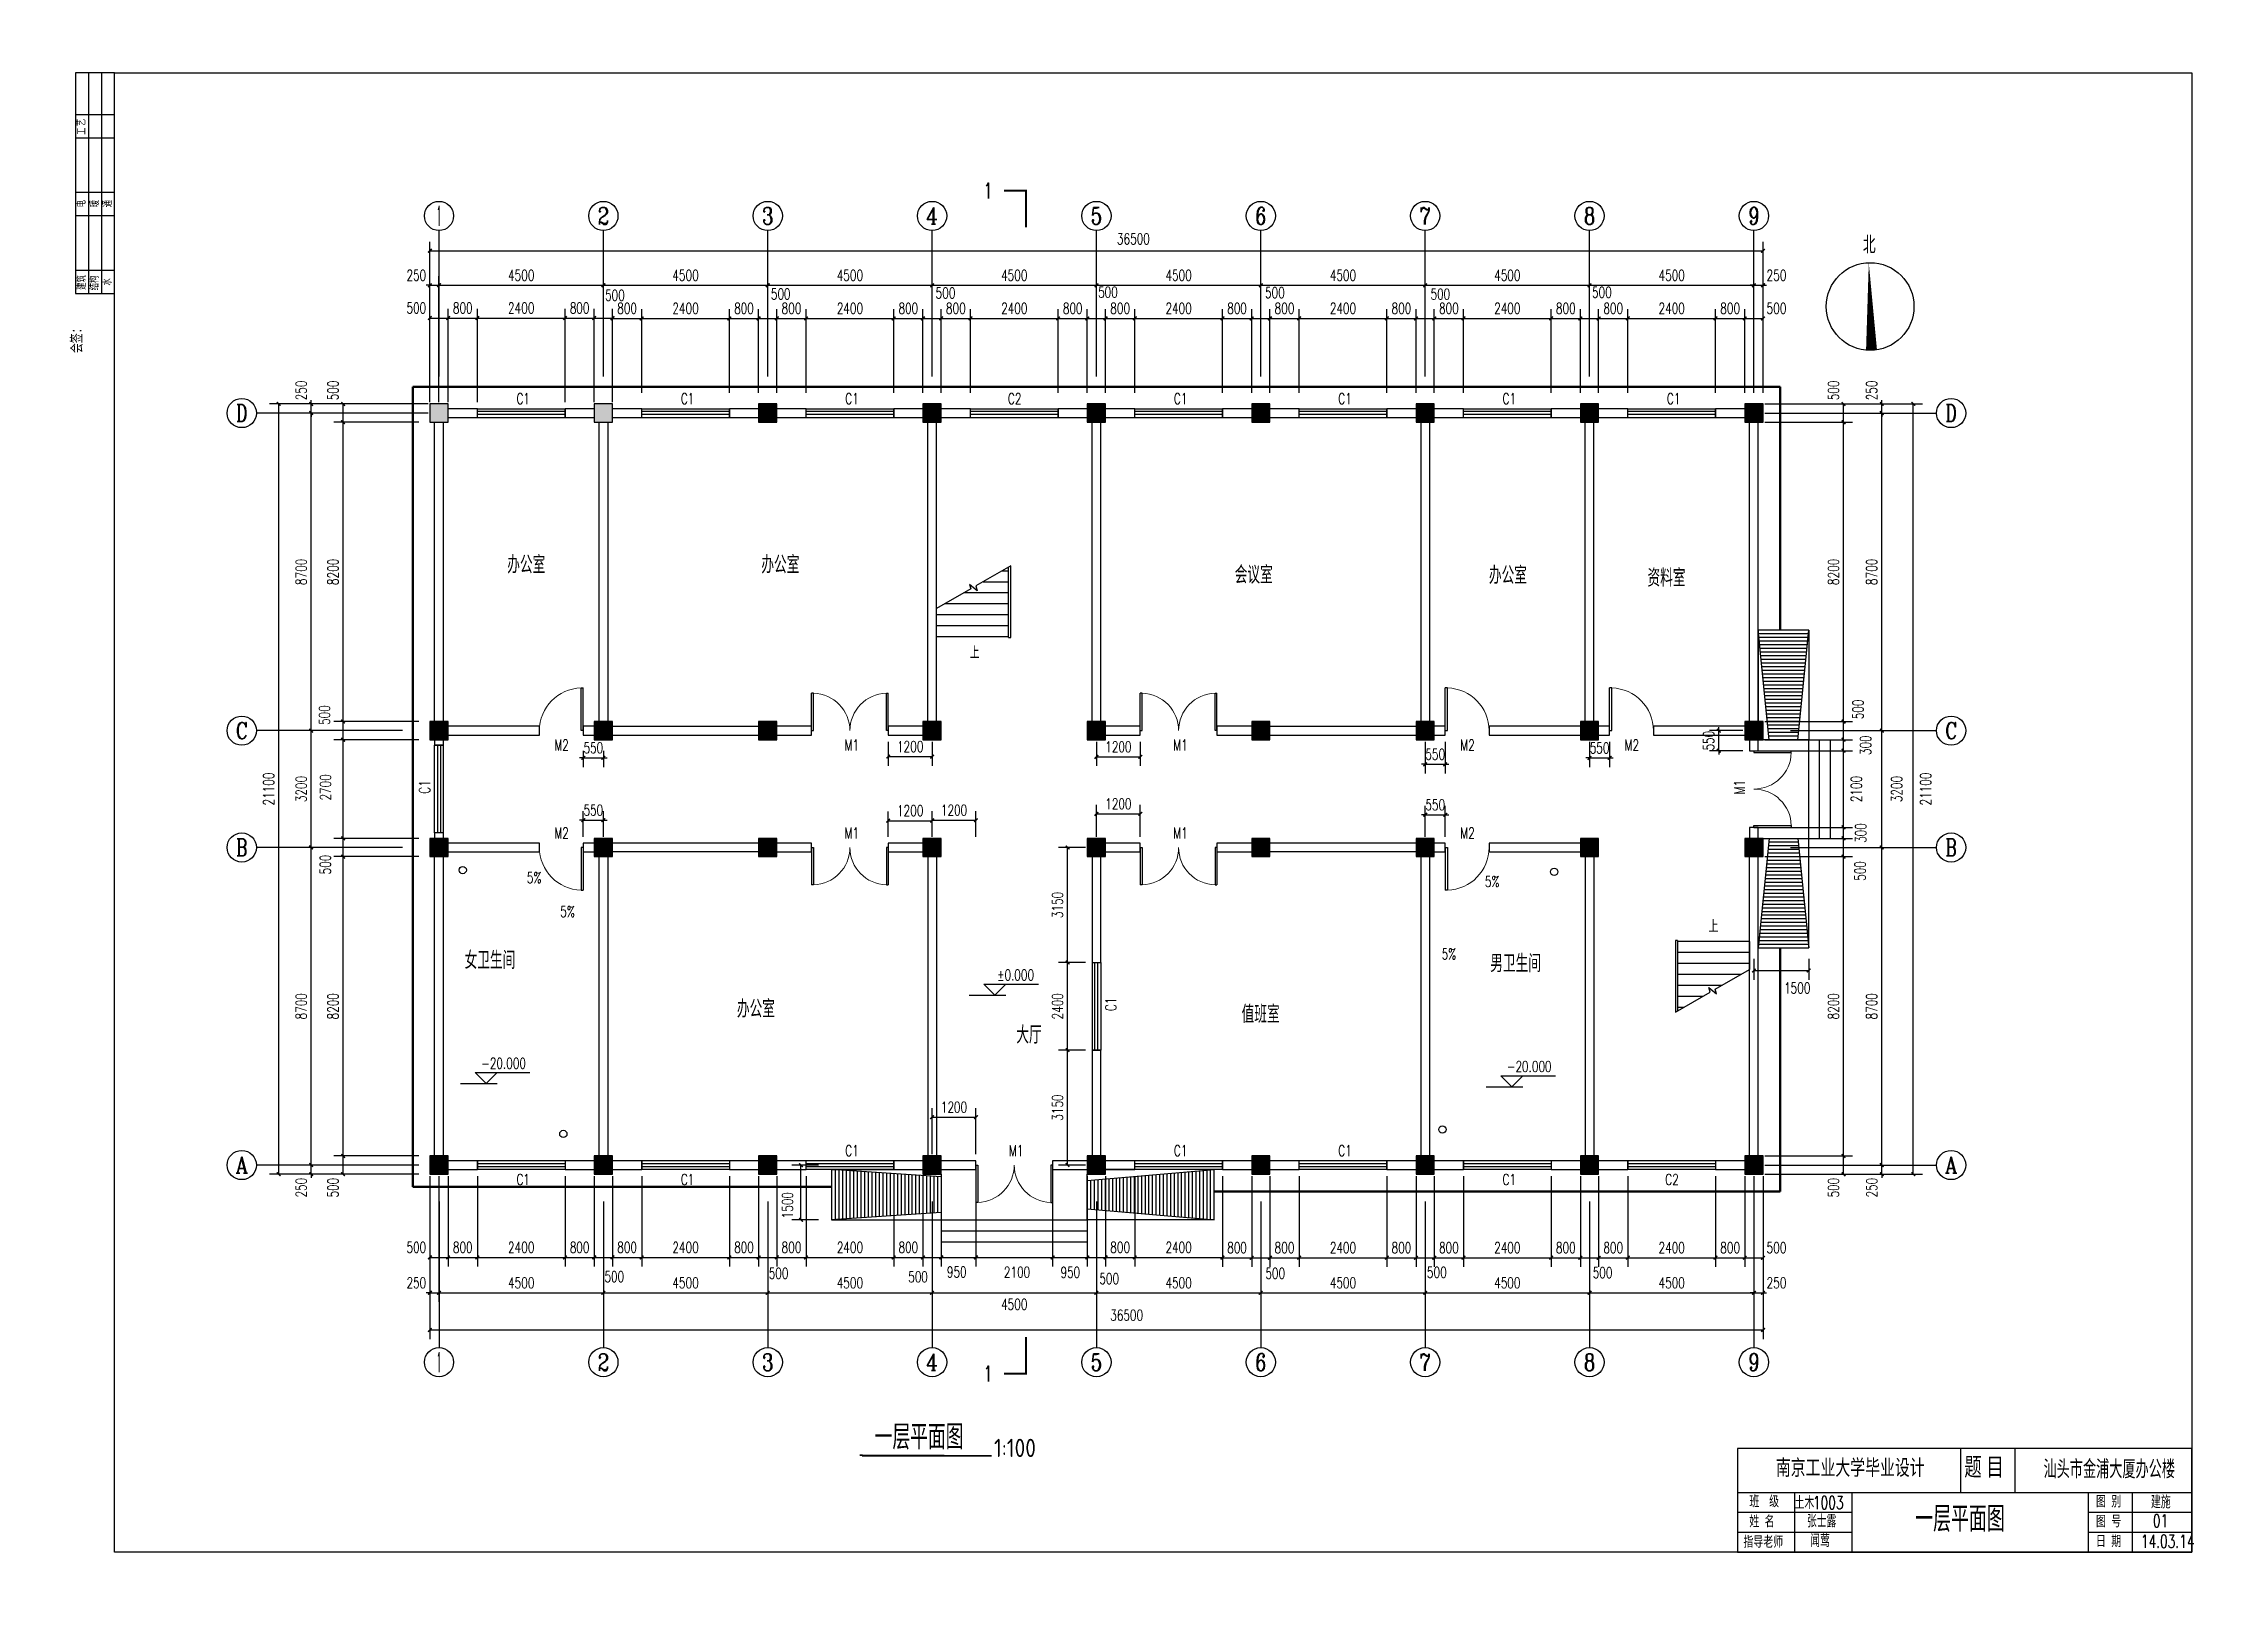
# Model space of a CAD drawing. Extents: x 0 to 59707, y 0 to 42154.
import ezdxf
from ezdxf.enums import TextEntityAlignment as Align

# ---------------------------------------------------------------- set-up
doc = ezdxf.new("R2010")
doc.units = 0
doc.header["$LTSCALE"] = 10
doc.header["$MEASUREMENT"] = 0
for name, color, linetype in [('AXIS', 3, 'Continuous'), ('AXIS_TEXT', 7, 'Continuous'), ('COLUMN', 9, 'Continuous'), ('DIM_ELEV', 3, 'Continuous'), ('DIM_SYMB', 3, 'Continuous'), ('PUB_DIM', 3, 'Continuous'), ('PUB_TEXT', 7, 'Continuous'), ('PUB_WALL', 9, 'Continuous'), ('STAIR', 2, 'Continuous'), ('WALL', 9, 'Continuous'), ('WINDOW', 4, 'Continuous'), ('WINDOW_TEXT', 7, 'Continuous'), ('加粗线', 5, 'Continuous'), ('图框', 7, 'Continuous'), ('细线', 7, 'Continuous')]:
    doc.layers.add(name, color=color, linetype=linetype)
doc.styles.add('_TCH_AXIS', font='COMPLEX', dxfattribs={"bigfont": 'GBCBIG'})
doc.styles.add('_TCH_DIM', font='SIMPLEX', dxfattribs={"bigfont": 'GBCBIG'})
doc.styles.add('_TCH_DIM_T3', font='SIMPLEX', dxfattribs={"width": 0.705882, "bigfont": 'GBCBIG'})
doc.styles.add('_TCH_LABEL', font='COMPLEX', dxfattribs={"bigfont": 'GBCBIG'})
doc.styles.add('_TCH_WINDOW', font='SIMPLEX', dxfattribs={"bigfont": 'GBCBIG'})
doc.styles.add('COMPLEX', font='COMPLEX')
doc.styles.add('hztxt', font='txt', dxfattribs={"width": 0.7, "height": 10, "bigfont": 'hztxt.shx'})
doc.styles.get("Standard").update_dxf_attribs({"font": 'gbenor.shx', "bigfont": 'gbcbig.shx'})
doc.styles.add('ZI', font='', dxfattribs={"width": 0.7})
doc.styles.get('ZI').set_extended_font_data('FangSong_GB2312')
doc.dimstyles.new('_TCH_ARCH&&100', dxfattribs={"dimtxt": 297.5, "dimasz": 100, "dimexe": 250, "dimexo": 300, "dimgap": 126.25, "dimtad": 1, "dimdec": 0, "dimzin": 0, "dimdsep": 46, "dimtxsty": '_TCH_DIM_T3', "dimblk": 'ARCHTICK', "dimcen": 0.09, "dimclrt": 7, "dimazin": 2, "dimtfac": 1, "dimtdec": 0, "dimtix": 1, "dimtmove": 2, "dimatfit": 3, "dimfxl": 1, "dimtolj": 1, "dimtzin": 0, "dimarcsym": 0})

msp = doc.modelspace()

# ---------------------------------------------------------------- texts
at = {"layer": 'PUB_TEXT'}
for s, height, style, width, p in [('1', 425, '_TCH_LABEL', 0.705882, (25730.9, 37911.3)), ('5%', 297.5, '_TCH_DIM', 0.705882, (13234.7, 19158.3)), ('5%', 297.5, '_TCH_DIM', 0.705882, (39463.3, 19051.8)), ('5%', 297.5, '_TCH_DIM', 0.705882, (14147.4, 18227.7)), ('5%', 297.5, '_TCH_DIM', 0.705882, (38278.2, 17064.5)), ('%%P0.000', 297.5, '_TCH_DIM', 0.705882, (26108.5, 16492.5)), ('-20.000', 297.5, '_TCH_DIM', 0.705882, (11981.8, 14072.4)), ('-20.000', 297.5, '_TCH_DIM', 0.705882, (40062.3, 13985.1)), ('1', 425, '_TCH_LABEL', 0.705882, (25730.9, 5506.7)), ('土木', 350, 'hztxt', 0.7, (47940.3, 2009.5)), ('建施', 350, 'hztxt', 0.7, (57696.2, 2029.6)), ('张士露', 350, 'hztxt', 0.7, (48277.3, 1507.3)), ('1003', 350, 'hztxt', 0.7, (48439.6, 2009.5)), ('一层平面图', 700, 'hztxt', 0.7, (51242.3, 1388.2)), ('01', 350, 'hztxt', 0.7, (57748.6, 1511.2)), ('闻莺', 350, 'hztxt', 0.7, (48366.4, 967.3)), ('14.03.14', 350, 'hztxt', 0.7, (57419.6, 951.6))]:
    msp.add_text(s, height=height, dxfattribs=dict(at, style=style, width=width)).set_placement(p)
at = {"layer": 'PUB_TEXT', "style": '_TCH_DIM'}
for s, height, p in [('北', 482.3, (49811.4, 36401.4)), ('上', 337.6, (25357.4, 25308.1)), ('上', 337.6, (45585.5, 17808.1))]:
    msp.add_text(s, height=height, dxfattribs=at).set_placement(p)
at = {"layer": 'PUB_TEXT'}
for s, height, p in [('办公室', 482.27, (12693.7, 27639.5)), ('办公室', 482.27, (19650.8, 27639.5)), ('会议室', 482.27, (32610.6, 27361)), ('办公室', 482.27, (39569.9, 27348.3)), ('资料室', 482.27, (43911.4, 27276.8)), ('女卫生间', 482.27, (11526.2, 16802.7)), ('男卫生间', 482.27, (39606.7, 16715.3)), ('办公室', 482.27, (18981.6, 15470.5)), ('值班室', 482.27, (32800.1, 15326.1)), ('大厅', 482.27, (26632.2, 14759.7)), ('一层平面图', 675.18, (22754.1, 3645.5)), ('1:100', 500, (26019.4, 3434.6)), ('汕头市金浦大厦办公楼', 500, (54755.1, 2850.7))]:
    msp.add_text(s, height=height, dxfattribs=at).set_placement(p)
at = {"layer": '图框', "insert": (756.2, 33676.6), "char_height": 284.407, "width": 1069.285, "attachment_point": 1, "rotation": 90, "style": 'ZI'}
msp.add_mtext('{\\fￋￎￌﾣﾤ|b0|i0|c134|p2;会签：}', dxfattribs=at)
at = {"layer": '图框', "style": 'ZI'}
for s, insert, char_height, width, attachment_point in [('南京工业大学毕业设计', (49462.9, 3364), 426.61, 5993.374, 2), ('{\\fￋￎￌﾣﾤ|b0|i0|c134|p2;题 目}', (52585.8, 3418), 497.713, 1385.035, 1), ('{\\fSimSun|b0|i0|c134|p2;班  级}', (46700.4, 2371.3), 284.407, 1239.93, 1), ('{\\fￋￎￌﾣﾤ|b0|i0|c134|p2;图  别}', (56191, 2371.3), 284.407, 1239.93, 1), ('{\\fￋￎￌﾣﾤ|b0|i0|c134|p2;姓  名}', (46700.4, 1826.1), 284.407, 1239.93, 1), ('{\\fￋￎￌﾣﾤ|b0|i0|c134|p2;图  号}', (56191, 1826.1), 284.407, 1239.93, 1), ('{\\fￋￎￌﾣﾤ|b0|i0|c134|p2;指导老师}', (46538.2, 1263), 284.407, 1239.93, 1), ('{\\fￋￎￌﾣﾤ|b0|i0|c134|p2;日  期}', (56191, 1281), 284.407, 1239.93, 1)]:
    msp.add_mtext(s, dxfattribs=dict(at, insert=insert, char_height=char_height, width=width, attachment_point=attachment_point))

# ---------------------------------------------------------------- blocks, each defined once
blk = doc.blocks.new('字体')
at = {"layer": '细线', "style": 'hztxt', "width": 0.7}
for s, p in [('艺', (3.9, -20.56)), ('工', (4.06, -23.91)), ('电', (3.92, -51.83)), ('暖', (9.05, -51.83)), ('通', (14.05, -51.83)), ('建筑', (4.01, -83.61)), ('结构', (8.92, -83.78)), ('水', (13.86, -81.98))]:
    blk.add_text(s, height=3, rotation=90, dxfattribs=at).set_placement(p)
blk = doc.blocks.new('_ArchTick')
at = {"color": 0, "linetype": 'ByBlock', "const_width": 0.4}
blk.add_lwpolyline([(-0.5, -0.5), (0.5, 0.5)], dxfattribs=at)
blk = doc.blocks.new('*D12')
at = {"layer": 'Defpoints', "color": 0}
for p in [(45863, 23333), (46825, 23333), (46825, 22783)]:
    blk.add_point(p, dxfattribs=at)
at = {"layer": 'PUB_DIM', "color": 0, "lineweight": -2}
for p, q in [((46525, 23333), (45613, 23333)), ((45863, 23333), (45863, 23433)), ((45863, 22783), (45863, 23333)), ((46525, 22783), (45613, 22783)), ((45863, 22783), (45863, 22683))]:
    blk.add_line(p, q, dxfattribs=at)
at = {"layer": 'PUB_DIM', "color": 0, "lineweight": -2, "xscale": 100, "yscale": 100, "zscale": 100}
for p, rotation in [((45863, 23333), 270), ((45863, 22783), 90)]:
    blk.add_blockref('_ArchTick', p, dxfattribs=dict(at, rotation=rotation))
at = {"layer": 'PUB_DIM', "color": 7, "insert": (45588, 23058), "char_height": 297.5, "attachment_point": 5, "rotation": 90, "style": '_TCH_DIM_T3'}
blk.add_mtext('\\A1;550', dxfattribs=at)
blk = doc.blocks.new('*D13')
at = {"layer": 'Defpoints', "color": 0}
for p in [(38376, 21027), (37826, 20128), (38376, 20128)]:
    blk.add_point(p, dxfattribs=at)
at = {"layer": 'PUB_DIM', "color": 0, "lineweight": -2}
for p, q in [((37826, 21027), (37726, 21027)), ((37826, 20428), (37826, 21277)), ((37826, 21027), (38376, 21027)), ((38376, 20428), (38376, 21277)), ((38376, 21027), (38476, 21027))]:
    blk.add_line(p, q, dxfattribs=at)
at = {"layer": 'PUB_DIM', "color": 0, "lineweight": -2, "xscale": 100, "yscale": 100, "zscale": 100}
blk.add_blockref('_ArchTick', (37826, 21027), dxfattribs=at)
at = {"layer": 'PUB_DIM', "color": 0, "lineweight": -2, "xscale": 100, "yscale": 100, "zscale": 100, "rotation": 180}
blk.add_blockref('_ArchTick', (38376, 21027), dxfattribs=at)
at = {"layer": 'PUB_DIM', "color": 7, "insert": (38101, 21302), "char_height": 297.5, "attachment_point": 5, "style": '_TCH_DIM_T3'}
blk.add_mtext('\\A1;550', dxfattribs=at)
blk = doc.blocks.new('*D14')
at = {"layer": 'Defpoints', "color": 0}
for p in [(42326, 23328), (42876, 23328), (42876, 22585)]:
    blk.add_point(p, dxfattribs=at)
at = {"layer": 'PUB_DIM', "color": 0, "lineweight": -2}
for p, q in [((42326, 23028), (42326, 22335)), ((42876, 23028), (42876, 22335)), ((42326, 22585), (42226, 22585)), ((42326, 22585), (42876, 22585)), ((42876, 22585), (42976, 22585))]:
    blk.add_line(p, q, dxfattribs=at)
at = {"layer": 'PUB_DIM', "color": 0, "lineweight": -2, "xscale": 100, "yscale": 100, "zscale": 100}
blk.add_blockref('_ArchTick', (42326, 22585), dxfattribs=at)
at = {"layer": 'PUB_DIM', "color": 0, "lineweight": -2, "xscale": 100, "yscale": 100, "zscale": 100, "rotation": 180}
blk.add_blockref('_ArchTick', (42876, 22585), dxfattribs=at)
at = {"layer": 'PUB_DIM', "color": 7, "insert": (42601, 22860), "char_height": 297.5, "attachment_point": 5, "style": '_TCH_DIM_T3'}
blk.add_mtext('\\A1;550', dxfattribs=at)
blk = doc.blocks.new('*D15')
at = {"layer": 'Defpoints', "color": 0}
for p in [(37826, 23328), (38376, 23328), (38376, 22411)]:
    blk.add_point(p, dxfattribs=at)
at = {"layer": 'PUB_DIM', "color": 0, "lineweight": -2}
for p, q in [((37826, 23028), (37826, 22161)), ((38376, 23028), (38376, 22161)), ((37826, 22411), (37726, 22411)), ((37826, 22411), (38376, 22411)), ((38376, 22411), (38476, 22411))]:
    blk.add_line(p, q, dxfattribs=at)
at = {"layer": 'PUB_DIM', "color": 0, "lineweight": -2, "xscale": 100, "yscale": 100, "zscale": 100}
blk.add_blockref('_ArchTick', (37826, 22411), dxfattribs=at)
at = {"layer": 'PUB_DIM', "color": 0, "lineweight": -2, "xscale": 100, "yscale": 100, "zscale": 100, "rotation": 180}
blk.add_blockref('_ArchTick', (38376, 22411), dxfattribs=at)
at = {"layer": 'PUB_DIM', "color": 7, "insert": (38101, 22686), "char_height": 297.5, "attachment_point": 5, "style": '_TCH_DIM_T3'}
blk.add_mtext('\\A1;550', dxfattribs=at)
blk = doc.blocks.new('*D16')
at = {"layer": 'Defpoints', "color": 0}
for p in [(30026, 21053), (28826, 20128), (30026, 20128)]:
    blk.add_point(p, dxfattribs=at)
at = {"layer": 'PUB_DIM', "color": 0, "lineweight": -2}
for p, q in [((28826, 20428), (28826, 21303)), ((28826, 21053), (30026, 21053)), ((30026, 20428), (30026, 21303))]:
    blk.add_line(p, q, dxfattribs=at)
at = {"layer": 'PUB_DIM', "color": 0, "lineweight": -2, "xscale": 100, "yscale": 100, "zscale": 100, "rotation": 180}
blk.add_blockref('_ArchTick', (28826, 21053), dxfattribs=at)
at = {"layer": 'PUB_DIM', "color": 0, "lineweight": -2, "xscale": 100, "yscale": 100, "zscale": 100}
blk.add_blockref('_ArchTick', (30026, 21053), dxfattribs=at)
at = {"layer": 'PUB_DIM', "color": 7, "insert": (29426, 21328), "char_height": 297.5, "attachment_point": 5, "style": '_TCH_DIM_T3'}
blk.add_mtext('\\A1;1200', dxfattribs=at)
blk = doc.blocks.new('*D17')
at = {"layer": 'Defpoints', "color": 0}
for p in [(25526, 20878), (24326, 20128), (25526, 20128)]:
    blk.add_point(p, dxfattribs=at)
at = {"layer": 'PUB_DIM', "color": 0, "lineweight": -2}
for p, q in [((24326, 20428), (24326, 21128)), ((25526, 20428), (25526, 21128)), ((24326, 20878), (25526, 20878))]:
    blk.add_line(p, q, dxfattribs=at)
at = {"layer": 'PUB_DIM', "color": 0, "lineweight": -2, "xscale": 100, "yscale": 100, "zscale": 100, "rotation": 180}
blk.add_blockref('_ArchTick', (24326, 20878), dxfattribs=at)
at = {"layer": 'PUB_DIM', "color": 0, "lineweight": -2, "xscale": 100, "yscale": 100, "zscale": 100}
blk.add_blockref('_ArchTick', (25526, 20878), dxfattribs=at)
at = {"layer": 'PUB_DIM', "color": 7, "insert": (24926, 21153), "char_height": 297.5, "attachment_point": 5, "style": '_TCH_DIM_T3'}
blk.add_mtext('\\A1;1200', dxfattribs=at)
blk = doc.blocks.new('*D18')
at = {"layer": 'Defpoints', "color": 0}
for p in [(24326, 20867), (23126, 20128), (24326, 20128)]:
    blk.add_point(p, dxfattribs=at)
at = {"layer": 'PUB_DIM', "color": 0, "lineweight": -2}
for p, q in [((23126, 20428), (23126, 21117)), ((24326, 20428), (24326, 21117)), ((23126, 20867), (24326, 20867))]:
    blk.add_line(p, q, dxfattribs=at)
at = {"layer": 'PUB_DIM', "color": 0, "lineweight": -2, "xscale": 100, "yscale": 100, "zscale": 100, "rotation": 180}
blk.add_blockref('_ArchTick', (23126, 20867), dxfattribs=at)
at = {"layer": 'PUB_DIM', "color": 0, "lineweight": -2, "xscale": 100, "yscale": 100, "zscale": 100}
blk.add_blockref('_ArchTick', (24326, 20867), dxfattribs=at)
at = {"layer": 'PUB_DIM', "color": 7, "insert": (23726, 21142), "char_height": 297.5, "attachment_point": 5, "style": '_TCH_DIM_T3'}
blk.add_mtext('\\A1;1200', dxfattribs=at)
blk = doc.blocks.new('*D19')
at = {"layer": 'Defpoints', "color": 0}
for p in [(15326, 20881), (14776, 20128), (15326, 20128)]:
    blk.add_point(p, dxfattribs=at)
at = {"layer": 'PUB_DIM', "color": 0, "lineweight": -2}
for p, q in [((14776, 20428), (14776, 21131)), ((15326, 20428), (15326, 21131)), ((14776, 20881), (14676, 20881)), ((14776, 20881), (15326, 20881)), ((15326, 20881), (15426, 20881))]:
    blk.add_line(p, q, dxfattribs=at)
at = {"layer": 'PUB_DIM', "color": 0, "lineweight": -2, "xscale": 100, "yscale": 100, "zscale": 100}
blk.add_blockref('_ArchTick', (14776, 20881), dxfattribs=at)
at = {"layer": 'PUB_DIM', "color": 0, "lineweight": -2, "xscale": 100, "yscale": 100, "zscale": 100, "rotation": 180}
blk.add_blockref('_ArchTick', (15326, 20881), dxfattribs=at)
at = {"layer": 'PUB_DIM', "color": 7, "insert": (15051, 21156), "char_height": 297.5, "attachment_point": 5, "style": '_TCH_DIM_T3'}
blk.add_mtext('\\A1;550', dxfattribs=at)
blk = doc.blocks.new('*D20')
at = {"layer": 'Defpoints', "color": 0}
for p in [(28826, 23328), (30026, 23328), (30026, 22616)]:
    blk.add_point(p, dxfattribs=at)
at = {"layer": 'PUB_DIM', "color": 0, "lineweight": -2}
for p, q in [((28826, 23028), (28826, 22366)), ((30026, 23028), (30026, 22366)), ((28826, 22616), (30026, 22616))]:
    blk.add_line(p, q, dxfattribs=at)
at = {"layer": 'PUB_DIM', "color": 0, "lineweight": -2, "xscale": 100, "yscale": 100, "zscale": 100, "rotation": 180}
blk.add_blockref('_ArchTick', (28826, 22616), dxfattribs=at)
at = {"layer": 'PUB_DIM', "color": 0, "lineweight": -2, "xscale": 100, "yscale": 100, "zscale": 100}
blk.add_blockref('_ArchTick', (30026, 22616), dxfattribs=at)
at = {"layer": 'PUB_DIM', "color": 7, "insert": (29426, 22891), "char_height": 297.5, "attachment_point": 5, "style": '_TCH_DIM_T3'}
blk.add_mtext('\\A1;1200', dxfattribs=at)
blk = doc.blocks.new('*D21')
at = {"layer": 'Defpoints', "color": 0}
for p in [(23126, 23328), (24326, 23328), (24326, 22622)]:
    blk.add_point(p, dxfattribs=at)
at = {"layer": 'PUB_DIM', "color": 0, "lineweight": -2}
for p, q in [((23126, 23028), (23126, 22372)), ((24326, 23028), (24326, 22372)), ((23126, 22622), (24326, 22622))]:
    blk.add_line(p, q, dxfattribs=at)
at = {"layer": 'PUB_DIM', "color": 0, "lineweight": -2, "xscale": 100, "yscale": 100, "zscale": 100, "rotation": 180}
blk.add_blockref('_ArchTick', (23126, 22622), dxfattribs=at)
at = {"layer": 'PUB_DIM', "color": 0, "lineweight": -2, "xscale": 100, "yscale": 100, "zscale": 100}
blk.add_blockref('_ArchTick', (24326, 22622), dxfattribs=at)
at = {"layer": 'PUB_DIM', "color": 7, "insert": (23726, 22897), "char_height": 297.5, "attachment_point": 5, "style": '_TCH_DIM_T3'}
blk.add_mtext('\\A1;1200', dxfattribs=at)
blk = doc.blocks.new('*D22')
at = {"layer": 'Defpoints', "color": 0}
for p in [(14776, 23078), (15326, 23078), (15326, 22587)]:
    blk.add_point(p, dxfattribs=at)
at = {"layer": 'PUB_DIM', "color": 0, "lineweight": -2}
for p, q in [((14776, 22778), (14776, 22337)), ((15326, 22778), (15326, 22337)), ((14776, 22587), (14676, 22587)), ((14776, 22587), (15326, 22587)), ((15326, 22587), (15426, 22587))]:
    blk.add_line(p, q, dxfattribs=at)
at = {"layer": 'PUB_DIM', "color": 0, "lineweight": -2, "xscale": 100, "yscale": 100, "zscale": 100}
blk.add_blockref('_ArchTick', (14776, 22587), dxfattribs=at)
at = {"layer": 'PUB_DIM', "color": 0, "lineweight": -2, "xscale": 100, "yscale": 100, "zscale": 100, "rotation": 180}
blk.add_blockref('_ArchTick', (15326, 22587), dxfattribs=at)
at = {"layer": 'PUB_DIM', "color": 7, "insert": (15051, 22862), "char_height": 297.5, "attachment_point": 5, "style": '_TCH_DIM_T3'}
blk.add_mtext('\\A1;550', dxfattribs=at)
blk = doc.blocks.new('*D23')
at = {"layer": 'Defpoints', "color": 0}
for p in [(25525, 12745), (24325, 11433), (25525, 11433)]:
    blk.add_point(p, dxfattribs=at)
at = {"layer": 'PUB_DIM', "color": 0, "lineweight": -2}
for p, q in [((24325, 11733), (24325, 12995)), ((24325, 12745), (25525, 12745)), ((25525, 11733), (25525, 12995))]:
    blk.add_line(p, q, dxfattribs=at)
at = {"layer": 'PUB_DIM', "color": 0, "lineweight": -2, "xscale": 100, "yscale": 100, "zscale": 100, "rotation": 180}
blk.add_blockref('_ArchTick', (24325, 12745), dxfattribs=at)
at = {"layer": 'PUB_DIM', "color": 0, "lineweight": -2, "xscale": 100, "yscale": 100, "zscale": 100}
blk.add_blockref('_ArchTick', (25525, 12745), dxfattribs=at)
at = {"layer": 'PUB_DIM', "color": 7, "insert": (24925, 13020), "char_height": 297.5, "attachment_point": 5, "style": '_TCH_DIM_T3'}
blk.add_mtext('\\A1;1200', dxfattribs=at)
blk = doc.blocks.new('*D24')
at = {"layer": 'Defpoints', "color": 0}
for p in [(15575, 34637), (15075, 32033), (15575, 32033)]:
    blk.add_point(p, dxfattribs=at)
at = {"layer": 'PUB_DIM', "color": 0, "lineweight": -2}
for p, q in [((15075, 32333), (15075, 34887)), ((15075, 34637), (15575, 34637)), ((15575, 32333), (15575, 34887))]:
    blk.add_line(p, q, dxfattribs=at)
at = {"layer": 'PUB_DIM', "color": 0, "lineweight": -2, "xscale": 100, "yscale": 100, "zscale": 100, "rotation": 180}
blk.add_blockref('_ArchTick', (15075, 34637), dxfattribs=at)
at = {"layer": 'PUB_DIM', "color": 0, "lineweight": -2, "xscale": 100, "yscale": 100, "zscale": 100}
blk.add_blockref('_ArchTick', (15575, 34637), dxfattribs=at)
at = {"layer": 'PUB_DIM', "color": 7, "insert": (15642, 35260), "char_height": 297.5, "attachment_point": 5, "style": '_TCH_DIM_T3'}
blk.add_mtext('\\A1;500', dxfattribs=at)
blk = doc.blocks.new('*D25')
at = {"layer": 'Defpoints', "color": 0}
for p in [(15075, 34637), (14275, 32033), (15075, 32033)]:
    blk.add_point(p, dxfattribs=at)
at = {"layer": 'PUB_DIM', "color": 0, "lineweight": -2}
for p, q in [((14275, 32333), (14275, 34887)), ((14275, 34637), (15075, 34637)), ((15075, 32333), (15075, 34887))]:
    blk.add_line(p, q, dxfattribs=at)
at = {"layer": 'PUB_DIM', "color": 0, "lineweight": -2, "xscale": 100, "yscale": 100, "zscale": 100, "rotation": 180}
blk.add_blockref('_ArchTick', (14275, 34637), dxfattribs=at)
at = {"layer": 'PUB_DIM', "color": 0, "lineweight": -2, "xscale": 100, "yscale": 100, "zscale": 100}
blk.add_blockref('_ArchTick', (15075, 34637), dxfattribs=at)
at = {"layer": 'PUB_DIM', "color": 7, "insert": (14675, 34912), "char_height": 297.5, "attachment_point": 5, "style": '_TCH_DIM_T3'}
blk.add_mtext('\\A1;800', dxfattribs=at)
blk = doc.blocks.new('*D26')
at = {"layer": 'Defpoints', "color": 0}
for p in [(14275, 34637), (11875, 32033), (14275, 32033)]:
    blk.add_point(p, dxfattribs=at)
at = {"layer": 'PUB_DIM', "color": 0, "lineweight": -2}
for p, q in [((11875, 32333), (11875, 34887)), ((11875, 34637), (14275, 34637)), ((14275, 32333), (14275, 34887))]:
    blk.add_line(p, q, dxfattribs=at)
at = {"layer": 'PUB_DIM', "color": 0, "lineweight": -2, "xscale": 100, "yscale": 100, "zscale": 100, "rotation": 180}
blk.add_blockref('_ArchTick', (11875, 34637), dxfattribs=at)
at = {"layer": 'PUB_DIM', "color": 0, "lineweight": -2, "xscale": 100, "yscale": 100, "zscale": 100}
blk.add_blockref('_ArchTick', (14275, 34637), dxfattribs=at)
at = {"layer": 'PUB_DIM', "color": 7, "insert": (13075, 34912), "char_height": 297.5, "attachment_point": 5, "style": '_TCH_DIM_T3'}
blk.add_mtext('\\A1;2400', dxfattribs=at)
blk = doc.blocks.new('*D27')
at = {"layer": 'Defpoints', "color": 0}
for p in [(11875, 34637), (11075, 32033), (11875, 32033)]:
    blk.add_point(p, dxfattribs=at)
at = {"layer": 'PUB_DIM', "color": 0, "lineweight": -2}
for p, q in [((11075, 32333), (11075, 34887)), ((11075, 34637), (11875, 34637)), ((11875, 32333), (11875, 34887))]:
    blk.add_line(p, q, dxfattribs=at)
at = {"layer": 'PUB_DIM', "color": 0, "lineweight": -2, "xscale": 100, "yscale": 100, "zscale": 100, "rotation": 180}
blk.add_blockref('_ArchTick', (11075, 34637), dxfattribs=at)
at = {"layer": 'PUB_DIM', "color": 0, "lineweight": -2, "xscale": 100, "yscale": 100, "zscale": 100}
blk.add_blockref('_ArchTick', (11875, 34637), dxfattribs=at)
at = {"layer": 'PUB_DIM', "color": 7, "insert": (11475, 34912), "char_height": 297.5, "attachment_point": 5, "style": '_TCH_DIM_T3'}
blk.add_mtext('\\A1;800', dxfattribs=at)
blk = doc.blocks.new('*D28')
at = {"layer": 'Defpoints', "color": 0}
for p in [(11075, 34637), (10575, 32033), (11075, 32033)]:
    blk.add_point(p, dxfattribs=at)
at = {"layer": 'PUB_DIM', "color": 0, "lineweight": -2}
for p, q in [((10575, 32333), (10575, 34887)), ((10575, 34637), (11075, 34637)), ((11075, 32333), (11075, 34887))]:
    blk.add_line(p, q, dxfattribs=at)
at = {"layer": 'PUB_DIM', "color": 0, "lineweight": -2, "xscale": 100, "yscale": 100, "zscale": 100, "rotation": 180}
blk.add_blockref('_ArchTick', (10575, 34637), dxfattribs=at)
at = {"layer": 'PUB_DIM', "color": 0, "lineweight": -2, "xscale": 100, "yscale": 100, "zscale": 100}
blk.add_blockref('_ArchTick', (11075, 34637), dxfattribs=at)
at = {"layer": 'PUB_DIM', "color": 7, "insert": (10205, 34912), "char_height": 297.5, "attachment_point": 5, "style": '_TCH_DIM_T3'}
blk.add_mtext('\\A1;500', dxfattribs=at)
blk = doc.blocks.new('*D29')
at = {"layer": 'Defpoints', "color": 0}
for p in [(32275, 11433), (33075, 11433), (33075, 8894)]:
    blk.add_point(p, dxfattribs=at)
at = {"layer": 'PUB_DIM', "color": 0, "lineweight": -2}
for p, q in [((32275, 11133), (32275, 8644)), ((33075, 11133), (33075, 8644)), ((32275, 8894), (33075, 8894))]:
    blk.add_line(p, q, dxfattribs=at)
at = {"layer": 'PUB_DIM', "color": 0, "lineweight": -2, "xscale": 100, "yscale": 100, "zscale": 100, "rotation": 180}
blk.add_blockref('_ArchTick', (32275, 8894), dxfattribs=at)
at = {"layer": 'PUB_DIM', "color": 0, "lineweight": -2, "xscale": 100, "yscale": 100, "zscale": 100}
blk.add_blockref('_ArchTick', (33075, 8894), dxfattribs=at)
at = {"layer": 'PUB_DIM', "color": 7, "insert": (32675, 9169), "char_height": 297.5, "attachment_point": 5, "style": '_TCH_DIM_T3'}
blk.add_mtext('\\A1;800', dxfattribs=at)
blk = doc.blocks.new('*D30')
at = {"layer": 'Defpoints', "color": 0}
for p in [(33075, 11433), (33575, 11433), (33575, 8894)]:
    blk.add_point(p, dxfattribs=at)
at = {"layer": 'PUB_DIM', "color": 0, "lineweight": -2}
for p, q in [((33075, 11133), (33075, 8644)), ((33575, 11133), (33575, 8644)), ((33075, 8894), (33575, 8894))]:
    blk.add_line(p, q, dxfattribs=at)
at = {"layer": 'PUB_DIM', "color": 0, "lineweight": -2, "xscale": 100, "yscale": 100, "zscale": 100, "rotation": 180}
blk.add_blockref('_ArchTick', (33075, 8894), dxfattribs=at)
at = {"layer": 'PUB_DIM', "color": 0, "lineweight": -2, "xscale": 100, "yscale": 100, "zscale": 100}
blk.add_blockref('_ArchTick', (33575, 8894), dxfattribs=at)
at = {"layer": 'PUB_DIM', "color": 7, "insert": (33721, 8466), "char_height": 297.5, "attachment_point": 5, "style": '_TCH_DIM_T3'}
blk.add_mtext('\\A1;500', dxfattribs=at)
blk = doc.blocks.new('*D31')
at = {"layer": 'Defpoints', "color": 0}
for p in [(33575, 11433), (34375, 11433), (34375, 8894)]:
    blk.add_point(p, dxfattribs=at)
at = {"layer": 'PUB_DIM', "color": 0, "lineweight": -2}
for p, q in [((33575, 11133), (33575, 8644)), ((34375, 11133), (34375, 8644)), ((33575, 8894), (34375, 8894))]:
    blk.add_line(p, q, dxfattribs=at)
at = {"layer": 'PUB_DIM', "color": 0, "lineweight": -2, "xscale": 100, "yscale": 100, "zscale": 100, "rotation": 180}
blk.add_blockref('_ArchTick', (33575, 8894), dxfattribs=at)
at = {"layer": 'PUB_DIM', "color": 0, "lineweight": -2, "xscale": 100, "yscale": 100, "zscale": 100}
blk.add_blockref('_ArchTick', (34375, 8894), dxfattribs=at)
at = {"layer": 'PUB_DIM', "color": 7, "insert": (33975, 9169), "char_height": 297.5, "attachment_point": 5, "style": '_TCH_DIM_T3'}
blk.add_mtext('\\A1;800', dxfattribs=at)
blk = doc.blocks.new('*D32')
at = {"layer": 'Defpoints', "color": 0}
for p in [(34375, 11433), (36775, 11433), (36775, 8894)]:
    blk.add_point(p, dxfattribs=at)
at = {"layer": 'PUB_DIM', "color": 0, "lineweight": -2}
for p, q in [((34375, 11133), (34375, 8644)), ((36775, 11133), (36775, 8644)), ((34375, 8894), (36775, 8894))]:
    blk.add_line(p, q, dxfattribs=at)
at = {"layer": 'PUB_DIM', "color": 0, "lineweight": -2, "xscale": 100, "yscale": 100, "zscale": 100, "rotation": 180}
blk.add_blockref('_ArchTick', (34375, 8894), dxfattribs=at)
at = {"layer": 'PUB_DIM', "color": 0, "lineweight": -2, "xscale": 100, "yscale": 100, "zscale": 100}
blk.add_blockref('_ArchTick', (36775, 8894), dxfattribs=at)
at = {"layer": 'PUB_DIM', "color": 7, "insert": (35575, 9169), "char_height": 297.5, "attachment_point": 5, "style": '_TCH_DIM_T3'}
blk.add_mtext('\\A1;2400', dxfattribs=at)
blk = doc.blocks.new('*D33')
at = {"layer": 'Defpoints', "color": 0}
for p in [(36775, 11433), (37575, 11433), (37575, 8894)]:
    blk.add_point(p, dxfattribs=at)
at = {"layer": 'PUB_DIM', "color": 0, "lineweight": -2}
for p, q in [((36775, 11133), (36775, 8644)), ((37575, 11133), (37575, 8644)), ((36775, 8894), (37575, 8894))]:
    blk.add_line(p, q, dxfattribs=at)
at = {"layer": 'PUB_DIM', "color": 0, "lineweight": -2, "xscale": 100, "yscale": 100, "zscale": 100, "rotation": 180}
blk.add_blockref('_ArchTick', (36775, 8894), dxfattribs=at)
at = {"layer": 'PUB_DIM', "color": 0, "lineweight": -2, "xscale": 100, "yscale": 100, "zscale": 100}
blk.add_blockref('_ArchTick', (37575, 8894), dxfattribs=at)
at = {"layer": 'PUB_DIM', "color": 7, "insert": (37175, 9169), "char_height": 297.5, "attachment_point": 5, "style": '_TCH_DIM_T3'}
blk.add_mtext('\\A1;800', dxfattribs=at)
blk = doc.blocks.new('*D34')
at = {"layer": 'Defpoints', "color": 0}
for p in [(37575, 11433), (38075, 11433), (38075, 8894)]:
    blk.add_point(p, dxfattribs=at)
at = {"layer": 'PUB_DIM', "color": 0, "lineweight": -2}
for p, q in [((37575, 11133), (37575, 8644)), ((38075, 11133), (38075, 8644)), ((37575, 8894), (38075, 8894))]:
    blk.add_line(p, q, dxfattribs=at)
at = {"layer": 'PUB_DIM', "color": 0, "lineweight": -2, "xscale": 100, "yscale": 100, "zscale": 100, "rotation": 180}
blk.add_blockref('_ArchTick', (37575, 8894), dxfattribs=at)
at = {"layer": 'PUB_DIM', "color": 0, "lineweight": -2, "xscale": 100, "yscale": 100, "zscale": 100}
blk.add_blockref('_ArchTick', (38075, 8894), dxfattribs=at)
at = {"layer": 'PUB_DIM', "color": 7, "insert": (38144, 8492), "char_height": 297.5, "attachment_point": 5, "style": '_TCH_DIM_T3'}
blk.add_mtext('\\A1;500', dxfattribs=at)
blk = doc.blocks.new('*D35')
at = {"layer": 'Defpoints', "color": 0}
for p in [(38075, 11433), (38875, 11433), (38875, 8894)]:
    blk.add_point(p, dxfattribs=at)
at = {"layer": 'PUB_DIM', "color": 0, "lineweight": -2}
for p, q in [((38075, 11133), (38075, 8644)), ((38875, 11133), (38875, 8644)), ((38075, 8894), (38875, 8894))]:
    blk.add_line(p, q, dxfattribs=at)
at = {"layer": 'PUB_DIM', "color": 0, "lineweight": -2, "xscale": 100, "yscale": 100, "zscale": 100, "rotation": 180}
blk.add_blockref('_ArchTick', (38075, 8894), dxfattribs=at)
at = {"layer": 'PUB_DIM', "color": 0, "lineweight": -2, "xscale": 100, "yscale": 100, "zscale": 100}
blk.add_blockref('_ArchTick', (38875, 8894), dxfattribs=at)
at = {"layer": 'PUB_DIM', "color": 7, "insert": (38475, 9169), "char_height": 297.5, "attachment_point": 5, "style": '_TCH_DIM_T3'}
blk.add_mtext('\\A1;800', dxfattribs=at)
blk = doc.blocks.new('*D36')
at = {"layer": 'Defpoints', "color": 0}
for p in [(38875, 11433), (41275, 11433), (41275, 8894)]:
    blk.add_point(p, dxfattribs=at)
at = {"layer": 'PUB_DIM', "color": 0, "lineweight": -2}
for p, q in [((38875, 11133), (38875, 8644)), ((41275, 11133), (41275, 8644)), ((38875, 8894), (41275, 8894))]:
    blk.add_line(p, q, dxfattribs=at)
at = {"layer": 'PUB_DIM', "color": 0, "lineweight": -2, "xscale": 100, "yscale": 100, "zscale": 100, "rotation": 180}
blk.add_blockref('_ArchTick', (38875, 8894), dxfattribs=at)
at = {"layer": 'PUB_DIM', "color": 0, "lineweight": -2, "xscale": 100, "yscale": 100, "zscale": 100}
blk.add_blockref('_ArchTick', (41275, 8894), dxfattribs=at)
at = {"layer": 'PUB_DIM', "color": 7, "insert": (40075, 9169), "char_height": 297.5, "attachment_point": 5, "style": '_TCH_DIM_T3'}
blk.add_mtext('\\A1;2400', dxfattribs=at)
blk = doc.blocks.new('*D37')
at = {"layer": 'Defpoints', "color": 0}
for p in [(41275, 11433), (42075, 11433), (42075, 8894)]:
    blk.add_point(p, dxfattribs=at)
at = {"layer": 'PUB_DIM', "color": 0, "lineweight": -2}
for p, q in [((41275, 11133), (41275, 8644)), ((42075, 11133), (42075, 8644)), ((41275, 8894), (42075, 8894))]:
    blk.add_line(p, q, dxfattribs=at)
at = {"layer": 'PUB_DIM', "color": 0, "lineweight": -2, "xscale": 100, "yscale": 100, "zscale": 100, "rotation": 180}
blk.add_blockref('_ArchTick', (41275, 8894), dxfattribs=at)
at = {"layer": 'PUB_DIM', "color": 0, "lineweight": -2, "xscale": 100, "yscale": 100, "zscale": 100}
blk.add_blockref('_ArchTick', (42075, 8894), dxfattribs=at)
at = {"layer": 'PUB_DIM', "color": 7, "insert": (41675, 9169), "char_height": 297.5, "attachment_point": 5, "style": '_TCH_DIM_T3'}
blk.add_mtext('\\A1;800', dxfattribs=at)
blk = doc.blocks.new('*D38')
at = {"layer": 'Defpoints', "color": 0}
for p in [(42075, 11433), (42575, 11433), (42575, 8894)]:
    blk.add_point(p, dxfattribs=at)
at = {"layer": 'PUB_DIM', "color": 0, "lineweight": -2}
for p, q in [((42075, 11133), (42075, 8644)), ((42575, 11133), (42575, 8644)), ((42075, 8894), (42575, 8894))]:
    blk.add_line(p, q, dxfattribs=at)
at = {"layer": 'PUB_DIM', "color": 0, "lineweight": -2, "xscale": 100, "yscale": 100, "zscale": 100, "rotation": 180}
blk.add_blockref('_ArchTick', (42075, 8894), dxfattribs=at)
at = {"layer": 'PUB_DIM', "color": 0, "lineweight": -2, "xscale": 100, "yscale": 100, "zscale": 100}
blk.add_blockref('_ArchTick', (42575, 8894), dxfattribs=at)
at = {"layer": 'PUB_DIM', "color": 7, "insert": (42683, 8485), "char_height": 297.5, "attachment_point": 5, "style": '_TCH_DIM_T3'}
blk.add_mtext('\\A1;500', dxfattribs=at)
blk = doc.blocks.new('*D39')
at = {"layer": 'Defpoints', "color": 0}
for p in [(42575, 11433), (43375, 11433), (43375, 8894)]:
    blk.add_point(p, dxfattribs=at)
at = {"layer": 'PUB_DIM', "color": 0, "lineweight": -2}
for p, q in [((42575, 11133), (42575, 8644)), ((43375, 11133), (43375, 8644)), ((42575, 8894), (43375, 8894))]:
    blk.add_line(p, q, dxfattribs=at)
at = {"layer": 'PUB_DIM', "color": 0, "lineweight": -2, "xscale": 100, "yscale": 100, "zscale": 100, "rotation": 180}
blk.add_blockref('_ArchTick', (42575, 8894), dxfattribs=at)
at = {"layer": 'PUB_DIM', "color": 0, "lineweight": -2, "xscale": 100, "yscale": 100, "zscale": 100}
blk.add_blockref('_ArchTick', (43375, 8894), dxfattribs=at)
at = {"layer": 'PUB_DIM', "color": 7, "insert": (42975, 9169), "char_height": 297.5, "attachment_point": 5, "style": '_TCH_DIM_T3'}
blk.add_mtext('\\A1;800', dxfattribs=at)
blk = doc.blocks.new('*D40')
at = {"layer": 'Defpoints', "color": 0}
for p in [(43375, 11433), (45775, 11433), (45775, 8894)]:
    blk.add_point(p, dxfattribs=at)
at = {"layer": 'PUB_DIM', "color": 0, "lineweight": -2}
for p, q in [((43375, 11133), (43375, 8644)), ((45775, 11133), (45775, 8644)), ((43375, 8894), (45775, 8894))]:
    blk.add_line(p, q, dxfattribs=at)
at = {"layer": 'PUB_DIM', "color": 0, "lineweight": -2, "xscale": 100, "yscale": 100, "zscale": 100, "rotation": 180}
blk.add_blockref('_ArchTick', (43375, 8894), dxfattribs=at)
at = {"layer": 'PUB_DIM', "color": 0, "lineweight": -2, "xscale": 100, "yscale": 100, "zscale": 100}
blk.add_blockref('_ArchTick', (45775, 8894), dxfattribs=at)
at = {"layer": 'PUB_DIM', "color": 7, "insert": (44575, 9169), "char_height": 297.5, "attachment_point": 5, "style": '_TCH_DIM_T3'}
blk.add_mtext('\\A1;2400', dxfattribs=at)
blk = doc.blocks.new('*D41')
at = {"layer": 'Defpoints', "color": 0}
for p in [(45775, 11433), (46575, 11433), (46575, 8894)]:
    blk.add_point(p, dxfattribs=at)
at = {"layer": 'PUB_DIM', "color": 0, "lineweight": -2}
for p, q in [((45775, 11133), (45775, 8644)), ((46575, 11133), (46575, 8644)), ((45775, 8894), (46575, 8894))]:
    blk.add_line(p, q, dxfattribs=at)
at = {"layer": 'PUB_DIM', "color": 0, "lineweight": -2, "xscale": 100, "yscale": 100, "zscale": 100, "rotation": 180}
blk.add_blockref('_ArchTick', (45775, 8894), dxfattribs=at)
at = {"layer": 'PUB_DIM', "color": 0, "lineweight": -2, "xscale": 100, "yscale": 100, "zscale": 100}
blk.add_blockref('_ArchTick', (46575, 8894), dxfattribs=at)
at = {"layer": 'PUB_DIM', "color": 7, "insert": (46175, 9169), "char_height": 297.5, "attachment_point": 5, "style": '_TCH_DIM_T3'}
blk.add_mtext('\\A1;800', dxfattribs=at)
blk = doc.blocks.new('*D42')
at = {"layer": 'Defpoints', "color": 0}
for p in [(46575, 11433), (47075, 11433), (47075, 8894)]:
    blk.add_point(p, dxfattribs=at)
at = {"layer": 'PUB_DIM', "color": 0, "lineweight": -2}
for p, q in [((46575, 11133), (46575, 8644)), ((47075, 11133), (47075, 8644)), ((46575, 8894), (47075, 8894))]:
    blk.add_line(p, q, dxfattribs=at)
at = {"layer": 'PUB_DIM', "color": 0, "lineweight": -2, "xscale": 100, "yscale": 100, "zscale": 100, "rotation": 180}
blk.add_blockref('_ArchTick', (46575, 8894), dxfattribs=at)
at = {"layer": 'PUB_DIM', "color": 0, "lineweight": -2, "xscale": 100, "yscale": 100, "zscale": 100}
blk.add_blockref('_ArchTick', (47075, 8894), dxfattribs=at)
at = {"layer": 'PUB_DIM', "color": 7, "insert": (47445, 9169), "char_height": 297.5, "attachment_point": 5, "style": '_TCH_DIM_T3'}
blk.add_mtext('\\A1;500', dxfattribs=at)
blk = doc.blocks.new('*D43')
at = {"layer": 'Defpoints', "color": 0}
for p in [(10575, 11433), (11075, 11433), (11075, 8902)]:
    blk.add_point(p, dxfattribs=at)
at = {"layer": 'PUB_DIM', "color": 0, "lineweight": -2}
for p, q in [((10575, 11133), (10575, 8652)), ((11075, 11133), (11075, 8652)), ((10575, 8902), (11075, 8902))]:
    blk.add_line(p, q, dxfattribs=at)
at = {"layer": 'PUB_DIM', "color": 0, "lineweight": -2, "xscale": 100, "yscale": 100, "zscale": 100, "rotation": 180}
blk.add_blockref('_ArchTick', (10575, 8902), dxfattribs=at)
at = {"layer": 'PUB_DIM', "color": 0, "lineweight": -2, "xscale": 100, "yscale": 100, "zscale": 100}
blk.add_blockref('_ArchTick', (11075, 8902), dxfattribs=at)
at = {"layer": 'PUB_DIM', "color": 7, "insert": (10205, 9177), "char_height": 297.5, "attachment_point": 5, "style": '_TCH_DIM_T3'}
blk.add_mtext('\\A1;500', dxfattribs=at)
blk = doc.blocks.new('*D44')
at = {"layer": 'Defpoints', "color": 0}
for p in [(11075, 11433), (11875, 11433), (11875, 8902)]:
    blk.add_point(p, dxfattribs=at)
at = {"layer": 'PUB_DIM', "color": 0, "lineweight": -2}
for p, q in [((11075, 11133), (11075, 8652)), ((11875, 11133), (11875, 8652)), ((11075, 8902), (11875, 8902))]:
    blk.add_line(p, q, dxfattribs=at)
at = {"layer": 'PUB_DIM', "color": 0, "lineweight": -2, "xscale": 100, "yscale": 100, "zscale": 100, "rotation": 180}
blk.add_blockref('_ArchTick', (11075, 8902), dxfattribs=at)
at = {"layer": 'PUB_DIM', "color": 0, "lineweight": -2, "xscale": 100, "yscale": 100, "zscale": 100}
blk.add_blockref('_ArchTick', (11875, 8902), dxfattribs=at)
at = {"layer": 'PUB_DIM', "color": 7, "insert": (11475, 9177), "char_height": 297.5, "attachment_point": 5, "style": '_TCH_DIM_T3'}
blk.add_mtext('\\A1;800', dxfattribs=at)
blk = doc.blocks.new('*D45')
at = {"layer": 'Defpoints', "color": 0}
for p in [(11875, 11433), (14275, 11433), (14275, 8902)]:
    blk.add_point(p, dxfattribs=at)
at = {"layer": 'PUB_DIM', "color": 0, "lineweight": -2}
for p, q in [((11875, 11133), (11875, 8652)), ((14275, 11133), (14275, 8652)), ((11875, 8902), (14275, 8902))]:
    blk.add_line(p, q, dxfattribs=at)
at = {"layer": 'PUB_DIM', "color": 0, "lineweight": -2, "xscale": 100, "yscale": 100, "zscale": 100, "rotation": 180}
blk.add_blockref('_ArchTick', (11875, 8902), dxfattribs=at)
at = {"layer": 'PUB_DIM', "color": 0, "lineweight": -2, "xscale": 100, "yscale": 100, "zscale": 100}
blk.add_blockref('_ArchTick', (14275, 8902), dxfattribs=at)
at = {"layer": 'PUB_DIM', "color": 7, "insert": (13075, 9177), "char_height": 297.5, "attachment_point": 5, "style": '_TCH_DIM_T3'}
blk.add_mtext('\\A1;2400', dxfattribs=at)
blk = doc.blocks.new('*D46')
at = {"layer": 'Defpoints', "color": 0}
for p in [(14275, 11433), (15075, 11433), (15075, 8902)]:
    blk.add_point(p, dxfattribs=at)
at = {"layer": 'PUB_DIM', "color": 0, "lineweight": -2}
for p, q in [((14275, 11133), (14275, 8652)), ((15075, 11133), (15075, 8652)), ((14275, 8902), (15075, 8902))]:
    blk.add_line(p, q, dxfattribs=at)
at = {"layer": 'PUB_DIM', "color": 0, "lineweight": -2, "xscale": 100, "yscale": 100, "zscale": 100, "rotation": 180}
blk.add_blockref('_ArchTick', (14275, 8902), dxfattribs=at)
at = {"layer": 'PUB_DIM', "color": 0, "lineweight": -2, "xscale": 100, "yscale": 100, "zscale": 100}
blk.add_blockref('_ArchTick', (15075, 8902), dxfattribs=at)
at = {"layer": 'PUB_DIM', "color": 7, "insert": (14675, 9177), "char_height": 297.5, "attachment_point": 5, "style": '_TCH_DIM_T3'}
blk.add_mtext('\\A1;800', dxfattribs=at)
blk = doc.blocks.new('*D47')
at = {"layer": 'Defpoints', "color": 0}
for p in [(15075, 11433), (15575, 11433), (15575, 8902)]:
    blk.add_point(p, dxfattribs=at)
at = {"layer": 'PUB_DIM', "color": 0, "lineweight": -2}
for p, q in [((15075, 11133), (15075, 8652)), ((15575, 11133), (15575, 8652)), ((15075, 8902), (15575, 8902))]:
    blk.add_line(p, q, dxfattribs=at)
at = {"layer": 'PUB_DIM', "color": 0, "lineweight": -2, "xscale": 100, "yscale": 100, "zscale": 100, "rotation": 180}
blk.add_blockref('_ArchTick', (15075, 8902), dxfattribs=at)
at = {"layer": 'PUB_DIM', "color": 0, "lineweight": -2, "xscale": 100, "yscale": 100, "zscale": 100}
blk.add_blockref('_ArchTick', (15575, 8902), dxfattribs=at)
at = {"layer": 'PUB_DIM', "color": 7, "insert": (15625, 8377), "char_height": 297.5, "attachment_point": 5, "style": '_TCH_DIM_T3'}
blk.add_mtext('\\A1;500', dxfattribs=at)
blk = doc.blocks.new('*D48')
at = {"layer": 'Defpoints', "color": 0}
for p in [(15575, 11433), (16375, 11433), (16375, 8902)]:
    blk.add_point(p, dxfattribs=at)
at = {"layer": 'PUB_DIM', "color": 0, "lineweight": -2}
for p, q in [((15575, 11133), (15575, 8652)), ((16375, 11133), (16375, 8652)), ((15575, 8902), (16375, 8902))]:
    blk.add_line(p, q, dxfattribs=at)
at = {"layer": 'PUB_DIM', "color": 0, "lineweight": -2, "xscale": 100, "yscale": 100, "zscale": 100, "rotation": 180}
blk.add_blockref('_ArchTick', (15575, 8902), dxfattribs=at)
at = {"layer": 'PUB_DIM', "color": 0, "lineweight": -2, "xscale": 100, "yscale": 100, "zscale": 100}
blk.add_blockref('_ArchTick', (16375, 8902), dxfattribs=at)
at = {"layer": 'PUB_DIM', "color": 7, "insert": (15975, 9177), "char_height": 297.5, "attachment_point": 5, "style": '_TCH_DIM_T3'}
blk.add_mtext('\\A1;800', dxfattribs=at)
blk = doc.blocks.new('*D49')
at = {"layer": 'Defpoints', "color": 0}
for p in [(16375, 11433), (18775, 11433), (18775, 8902)]:
    blk.add_point(p, dxfattribs=at)
at = {"layer": 'PUB_DIM', "color": 0, "lineweight": -2}
for p, q in [((16375, 11133), (16375, 8652)), ((18775, 11133), (18775, 8652)), ((16375, 8902), (18775, 8902))]:
    blk.add_line(p, q, dxfattribs=at)
at = {"layer": 'PUB_DIM', "color": 0, "lineweight": -2, "xscale": 100, "yscale": 100, "zscale": 100, "rotation": 180}
blk.add_blockref('_ArchTick', (16375, 8902), dxfattribs=at)
at = {"layer": 'PUB_DIM', "color": 0, "lineweight": -2, "xscale": 100, "yscale": 100, "zscale": 100}
blk.add_blockref('_ArchTick', (18775, 8902), dxfattribs=at)
at = {"layer": 'PUB_DIM', "color": 7, "insert": (17575, 9177), "char_height": 297.5, "attachment_point": 5, "style": '_TCH_DIM_T3'}
blk.add_mtext('\\A1;2400', dxfattribs=at)
blk = doc.blocks.new('*D50')
at = {"layer": 'Defpoints', "color": 0}
for p in [(18775, 11433), (19575, 11433), (19575, 8902)]:
    blk.add_point(p, dxfattribs=at)
at = {"layer": 'PUB_DIM', "color": 0, "lineweight": -2}
for p, q in [((18775, 11133), (18775, 8652)), ((19575, 11133), (19575, 8652)), ((18775, 8902), (19575, 8902))]:
    blk.add_line(p, q, dxfattribs=at)
at = {"layer": 'PUB_DIM', "color": 0, "lineweight": -2, "xscale": 100, "yscale": 100, "zscale": 100, "rotation": 180}
blk.add_blockref('_ArchTick', (18775, 8902), dxfattribs=at)
at = {"layer": 'PUB_DIM', "color": 0, "lineweight": -2, "xscale": 100, "yscale": 100, "zscale": 100}
blk.add_blockref('_ArchTick', (19575, 8902), dxfattribs=at)
at = {"layer": 'PUB_DIM', "color": 7, "insert": (19175, 9177), "char_height": 297.5, "attachment_point": 5, "style": '_TCH_DIM_T3'}
blk.add_mtext('\\A1;800', dxfattribs=at)
blk = doc.blocks.new('*D51')
at = {"layer": 'Defpoints', "color": 0}
for p in [(19575, 11433), (20075, 11433), (20075, 8902)]:
    blk.add_point(p, dxfattribs=at)
at = {"layer": 'PUB_DIM', "color": 0, "lineweight": -2}
for p, q in [((19575, 11133), (19575, 8652)), ((20075, 11133), (20075, 8652)), ((19575, 8902), (20075, 8902))]:
    blk.add_line(p, q, dxfattribs=at)
at = {"layer": 'PUB_DIM', "color": 0, "lineweight": -2, "xscale": 100, "yscale": 100, "zscale": 100, "rotation": 180}
blk.add_blockref('_ArchTick', (19575, 8902), dxfattribs=at)
at = {"layer": 'PUB_DIM', "color": 0, "lineweight": -2, "xscale": 100, "yscale": 100, "zscale": 100}
blk.add_blockref('_ArchTick', (20075, 8902), dxfattribs=at)
at = {"layer": 'PUB_DIM', "color": 7, "insert": (20123, 8467), "char_height": 297.5, "attachment_point": 5, "style": '_TCH_DIM_T3'}
blk.add_mtext('\\A1;500', dxfattribs=at)
blk = doc.blocks.new('*D52')
at = {"layer": 'Defpoints', "color": 0}
for p in [(20075, 11433), (20875, 11433), (20875, 8902)]:
    blk.add_point(p, dxfattribs=at)
at = {"layer": 'PUB_DIM', "color": 0, "lineweight": -2}
for p, q in [((20075, 11133), (20075, 8652)), ((20875, 11133), (20875, 8652)), ((20075, 8902), (20875, 8902))]:
    blk.add_line(p, q, dxfattribs=at)
at = {"layer": 'PUB_DIM', "color": 0, "lineweight": -2, "xscale": 100, "yscale": 100, "zscale": 100, "rotation": 180}
blk.add_blockref('_ArchTick', (20075, 8902), dxfattribs=at)
at = {"layer": 'PUB_DIM', "color": 0, "lineweight": -2, "xscale": 100, "yscale": 100, "zscale": 100}
blk.add_blockref('_ArchTick', (20875, 8902), dxfattribs=at)
at = {"layer": 'PUB_DIM', "color": 7, "insert": (20475, 9177), "char_height": 297.5, "attachment_point": 5, "style": '_TCH_DIM_T3'}
blk.add_mtext('\\A1;800', dxfattribs=at)
blk = doc.blocks.new('*D53')
at = {"layer": 'Defpoints', "color": 0}
for p in [(20875, 11433), (23275, 11433), (23275, 8902)]:
    blk.add_point(p, dxfattribs=at)
at = {"layer": 'PUB_DIM', "color": 0, "lineweight": -2}
for p, q in [((20875, 11133), (20875, 8652)), ((23275, 11133), (23275, 8652)), ((20875, 8902), (23275, 8902))]:
    blk.add_line(p, q, dxfattribs=at)
at = {"layer": 'PUB_DIM', "color": 0, "lineweight": -2, "xscale": 100, "yscale": 100, "zscale": 100, "rotation": 180}
blk.add_blockref('_ArchTick', (20875, 8902), dxfattribs=at)
at = {"layer": 'PUB_DIM', "color": 0, "lineweight": -2, "xscale": 100, "yscale": 100, "zscale": 100}
blk.add_blockref('_ArchTick', (23275, 8902), dxfattribs=at)
at = {"layer": 'PUB_DIM', "color": 7, "insert": (22075, 9177), "char_height": 297.5, "attachment_point": 5, "style": '_TCH_DIM_T3'}
blk.add_mtext('\\A1;2400', dxfattribs=at)
blk = doc.blocks.new('*D54')
at = {"layer": 'Defpoints', "color": 0}
for p in [(23275, 11433), (24075, 11433), (24075, 8902)]:
    blk.add_point(p, dxfattribs=at)
at = {"layer": 'PUB_DIM', "color": 0, "lineweight": -2}
for p, q in [((23275, 11133), (23275, 8652)), ((24075, 11133), (24075, 8652)), ((23275, 8902), (24075, 8902))]:
    blk.add_line(p, q, dxfattribs=at)
at = {"layer": 'PUB_DIM', "color": 0, "lineweight": -2, "xscale": 100, "yscale": 100, "zscale": 100, "rotation": 180}
blk.add_blockref('_ArchTick', (23275, 8902), dxfattribs=at)
at = {"layer": 'PUB_DIM', "color": 0, "lineweight": -2, "xscale": 100, "yscale": 100, "zscale": 100}
blk.add_blockref('_ArchTick', (24075, 8902), dxfattribs=at)
at = {"layer": 'PUB_DIM', "color": 7, "insert": (23675, 9177), "char_height": 297.5, "attachment_point": 5, "style": '_TCH_DIM_T3'}
blk.add_mtext('\\A1;800', dxfattribs=at)
blk = doc.blocks.new('*D55')
at = {"layer": 'Defpoints', "color": 0}
for p in [(24075, 11433), (24575, 11433), (24575, 8902)]:
    blk.add_point(p, dxfattribs=at)
at = {"layer": 'PUB_DIM', "color": 0, "lineweight": -2}
for p, q in [((24075, 11133), (24075, 8652)), ((24575, 11133), (24575, 8652)), ((24075, 8902), (24575, 8902))]:
    blk.add_line(p, q, dxfattribs=at)
at = {"layer": 'PUB_DIM', "color": 0, "lineweight": -2, "xscale": 100, "yscale": 100, "zscale": 100, "rotation": 180}
blk.add_blockref('_ArchTick', (24075, 8902), dxfattribs=at)
at = {"layer": 'PUB_DIM', "color": 0, "lineweight": -2, "xscale": 100, "yscale": 100, "zscale": 100}
blk.add_blockref('_ArchTick', (24575, 8902), dxfattribs=at)
at = {"layer": 'PUB_DIM', "color": 7, "insert": (23941, 8371), "char_height": 297.5, "attachment_point": 5, "style": '_TCH_DIM_T3'}
blk.add_mtext('\\A1;500', dxfattribs=at)
blk = doc.blocks.new('*D56')
at = {"layer": 'Defpoints', "color": 0}
for p in [(24575, 11433), (25525, 11433), (25525, 8902)]:
    blk.add_point(p, dxfattribs=at)
at = {"layer": 'PUB_DIM', "color": 0, "lineweight": -2}
for p, q in [((24575, 11133), (24575, 8652)), ((25525, 11133), (25525, 8652)), ((24575, 8902), (25525, 8902))]:
    blk.add_line(p, q, dxfattribs=at)
at = {"layer": 'PUB_DIM', "color": 0, "lineweight": -2, "xscale": 100, "yscale": 100, "zscale": 100, "rotation": 180}
blk.add_blockref('_ArchTick', (24575, 8902), dxfattribs=at)
at = {"layer": 'PUB_DIM', "color": 0, "lineweight": -2, "xscale": 100, "yscale": 100, "zscale": 100}
blk.add_blockref('_ArchTick', (25525, 8902), dxfattribs=at)
at = {"layer": 'PUB_DIM', "color": 7, "insert": (25000, 8503), "char_height": 297.5, "attachment_point": 5, "style": '_TCH_DIM_T3'}
blk.add_mtext('\\A1;950', dxfattribs=at)
blk = doc.blocks.new('*D57')
at = {"layer": 'Defpoints', "color": 0}
for p in [(25525, 11433), (27625, 11433), (27625, 8902)]:
    blk.add_point(p, dxfattribs=at)
at = {"layer": 'PUB_DIM', "color": 0, "lineweight": -2}
for p, q in [((25525, 11133), (25525, 8652)), ((27625, 11133), (27625, 8652)), ((25525, 8902), (27625, 8902))]:
    blk.add_line(p, q, dxfattribs=at)
at = {"layer": 'PUB_DIM', "color": 0, "lineweight": -2, "xscale": 100, "yscale": 100, "zscale": 100, "rotation": 180}
blk.add_blockref('_ArchTick', (25525, 8902), dxfattribs=at)
at = {"layer": 'PUB_DIM', "color": 0, "lineweight": -2, "xscale": 100, "yscale": 100, "zscale": 100}
blk.add_blockref('_ArchTick', (27625, 8902), dxfattribs=at)
at = {"layer": 'PUB_DIM', "color": 7, "insert": (26652, 8498), "char_height": 297.5, "attachment_point": 5, "style": '_TCH_DIM_T3'}
blk.add_mtext('\\A1;2100', dxfattribs=at)
blk = doc.blocks.new('*D58')
at = {"layer": 'Defpoints', "color": 0}
for p in [(27625, 11433), (28575, 11433), (28575, 8902)]:
    blk.add_point(p, dxfattribs=at)
at = {"layer": 'PUB_DIM', "color": 0, "lineweight": -2}
for p, q in [((27625, 11133), (27625, 8652)), ((28575, 11133), (28575, 8652)), ((27625, 8902), (28575, 8902))]:
    blk.add_line(p, q, dxfattribs=at)
at = {"layer": 'PUB_DIM', "color": 0, "lineweight": -2, "xscale": 100, "yscale": 100, "zscale": 100, "rotation": 180}
blk.add_blockref('_ArchTick', (27625, 8902), dxfattribs=at)
at = {"layer": 'PUB_DIM', "color": 0, "lineweight": -2, "xscale": 100, "yscale": 100, "zscale": 100}
blk.add_blockref('_ArchTick', (28575, 8902), dxfattribs=at)
at = {"layer": 'PUB_DIM', "color": 7, "insert": (28111, 8494), "char_height": 297.5, "attachment_point": 5, "style": '_TCH_DIM_T3'}
blk.add_mtext('\\A1;950', dxfattribs=at)
blk = doc.blocks.new('*D59')
at = {"layer": 'Defpoints', "color": 0}
for p in [(28575, 11433), (29075, 11433), (29075, 8902)]:
    blk.add_point(p, dxfattribs=at)
at = {"layer": 'PUB_DIM', "color": 0, "lineweight": -2}
for p, q in [((28575, 11133), (28575, 8652)), ((29075, 11133), (29075, 8652)), ((28575, 8902), (29075, 8902))]:
    blk.add_line(p, q, dxfattribs=at)
at = {"layer": 'PUB_DIM', "color": 0, "lineweight": -2, "xscale": 100, "yscale": 100, "zscale": 100, "rotation": 180}
blk.add_blockref('_ArchTick', (28575, 8902), dxfattribs=at)
at = {"layer": 'PUB_DIM', "color": 0, "lineweight": -2, "xscale": 100, "yscale": 100, "zscale": 100}
blk.add_blockref('_ArchTick', (29075, 8902), dxfattribs=at)
at = {"layer": 'PUB_DIM', "color": 7, "insert": (29176, 8320), "char_height": 297.5, "attachment_point": 5, "style": '_TCH_DIM_T3'}
blk.add_mtext('\\A1;500', dxfattribs=at)
blk = doc.blocks.new('*D60')
at = {"layer": 'Defpoints', "color": 0}
for p in [(29075, 11433), (29875, 11433), (29875, 8902)]:
    blk.add_point(p, dxfattribs=at)
at = {"layer": 'PUB_DIM', "color": 0, "lineweight": -2}
for p, q in [((29075, 11133), (29075, 8652)), ((29875, 11133), (29875, 8652)), ((29075, 8902), (29875, 8902))]:
    blk.add_line(p, q, dxfattribs=at)
at = {"layer": 'PUB_DIM', "color": 0, "lineweight": -2, "xscale": 100, "yscale": 100, "zscale": 100, "rotation": 180}
blk.add_blockref('_ArchTick', (29075, 8902), dxfattribs=at)
at = {"layer": 'PUB_DIM', "color": 0, "lineweight": -2, "xscale": 100, "yscale": 100, "zscale": 100}
blk.add_blockref('_ArchTick', (29875, 8902), dxfattribs=at)
at = {"layer": 'PUB_DIM', "color": 7, "insert": (29475, 9177), "char_height": 297.5, "attachment_point": 5, "style": '_TCH_DIM_T3'}
blk.add_mtext('\\A1;800', dxfattribs=at)
blk = doc.blocks.new('*D61')
at = {"layer": 'Defpoints', "color": 0}
for p in [(29875, 11433), (32275, 11433), (32275, 8902)]:
    blk.add_point(p, dxfattribs=at)
at = {"layer": 'PUB_DIM', "color": 0, "lineweight": -2}
for p, q in [((29875, 11133), (29875, 8652)), ((32275, 11133), (32275, 8652)), ((29875, 8902), (32275, 8902))]:
    blk.add_line(p, q, dxfattribs=at)
at = {"layer": 'PUB_DIM', "color": 0, "lineweight": -2, "xscale": 100, "yscale": 100, "zscale": 100, "rotation": 180}
blk.add_blockref('_ArchTick', (29875, 8902), dxfattribs=at)
at = {"layer": 'PUB_DIM', "color": 0, "lineweight": -2, "xscale": 100, "yscale": 100, "zscale": 100}
blk.add_blockref('_ArchTick', (32275, 8902), dxfattribs=at)
at = {"layer": 'PUB_DIM', "color": 7, "insert": (31075, 9177), "char_height": 297.5, "attachment_point": 5, "style": '_TCH_DIM_T3'}
blk.add_mtext('\\A1;2400', dxfattribs=at)
blk = doc.blocks.new('*D62')
at = {"layer": 'Defpoints', "color": 0}
for p in [(16375, 34626), (15575, 32283), (16375, 32283)]:
    blk.add_point(p, dxfattribs=at)
at = {"layer": 'PUB_DIM', "color": 0, "lineweight": -2}
for p, q in [((15575, 32583), (15575, 34876)), ((16375, 32583), (16375, 34876)), ((15575, 34626), (16375, 34626))]:
    blk.add_line(p, q, dxfattribs=at)
at = {"layer": 'PUB_DIM', "color": 0, "lineweight": -2, "xscale": 100, "yscale": 100, "zscale": 100, "rotation": 180}
blk.add_blockref('_ArchTick', (15575, 34626), dxfattribs=at)
at = {"layer": 'PUB_DIM', "color": 0, "lineweight": -2, "xscale": 100, "yscale": 100, "zscale": 100}
blk.add_blockref('_ArchTick', (16375, 34626), dxfattribs=at)
at = {"layer": 'PUB_DIM', "color": 7, "insert": (15975, 34901), "char_height": 297.5, "attachment_point": 5, "style": '_TCH_DIM_T3'}
blk.add_mtext('\\A1;800', dxfattribs=at)
blk = doc.blocks.new('*D63')
at = {"layer": 'Defpoints', "color": 0}
for p in [(18775, 34626), (16375, 32283), (18775, 32283)]:
    blk.add_point(p, dxfattribs=at)
at = {"layer": 'PUB_DIM', "color": 0, "lineweight": -2}
for p, q in [((16375, 32583), (16375, 34876)), ((18775, 32583), (18775, 34876)), ((16375, 34626), (18775, 34626))]:
    blk.add_line(p, q, dxfattribs=at)
at = {"layer": 'PUB_DIM', "color": 0, "lineweight": -2, "xscale": 100, "yscale": 100, "zscale": 100, "rotation": 180}
blk.add_blockref('_ArchTick', (16375, 34626), dxfattribs=at)
at = {"layer": 'PUB_DIM', "color": 0, "lineweight": -2, "xscale": 100, "yscale": 100, "zscale": 100}
blk.add_blockref('_ArchTick', (18775, 34626), dxfattribs=at)
at = {"layer": 'PUB_DIM', "color": 7, "insert": (17575, 34901), "char_height": 297.5, "attachment_point": 5, "style": '_TCH_DIM_T3'}
blk.add_mtext('\\A1;2400', dxfattribs=at)
blk = doc.blocks.new('*D64')
at = {"layer": 'Defpoints', "color": 0}
for p in [(19575, 34626), (18775, 32283), (19575, 32283)]:
    blk.add_point(p, dxfattribs=at)
at = {"layer": 'PUB_DIM', "color": 0, "lineweight": -2}
for p, q in [((18775, 32583), (18775, 34876)), ((19575, 32583), (19575, 34876)), ((18775, 34626), (19575, 34626))]:
    blk.add_line(p, q, dxfattribs=at)
at = {"layer": 'PUB_DIM', "color": 0, "lineweight": -2, "xscale": 100, "yscale": 100, "zscale": 100, "rotation": 180}
blk.add_blockref('_ArchTick', (18775, 34626), dxfattribs=at)
at = {"layer": 'PUB_DIM', "color": 0, "lineweight": -2, "xscale": 100, "yscale": 100, "zscale": 100}
blk.add_blockref('_ArchTick', (19575, 34626), dxfattribs=at)
at = {"layer": 'PUB_DIM', "color": 7, "insert": (19175, 34901), "char_height": 297.5, "attachment_point": 5, "style": '_TCH_DIM_T3'}
blk.add_mtext('\\A1;800', dxfattribs=at)
blk = doc.blocks.new('*D65')
at = {"layer": 'Defpoints', "color": 0}
for p in [(20075, 34626), (19575, 32283), (20075, 32283)]:
    blk.add_point(p, dxfattribs=at)
at = {"layer": 'PUB_DIM', "color": 0, "lineweight": -2}
for p, q in [((19575, 32583), (19575, 34876)), ((20075, 32583), (20075, 34876)), ((19575, 34626), (20075, 34626))]:
    blk.add_line(p, q, dxfattribs=at)
at = {"layer": 'PUB_DIM', "color": 0, "lineweight": -2, "xscale": 100, "yscale": 100, "zscale": 100, "rotation": 180}
blk.add_blockref('_ArchTick', (19575, 34626), dxfattribs=at)
at = {"layer": 'PUB_DIM', "color": 0, "lineweight": -2, "xscale": 100, "yscale": 100, "zscale": 100}
blk.add_blockref('_ArchTick', (20075, 34626), dxfattribs=at)
at = {"layer": 'PUB_DIM', "color": 7, "insert": (20181, 35294), "char_height": 297.5, "attachment_point": 5, "style": '_TCH_DIM_T3'}
blk.add_mtext('\\A1;500', dxfattribs=at)
blk = doc.blocks.new('*D66')
at = {"layer": 'Defpoints', "color": 0}
for p in [(20875, 34626), (20075, 32283), (20875, 32283)]:
    blk.add_point(p, dxfattribs=at)
at = {"layer": 'PUB_DIM', "color": 0, "lineweight": -2}
for p, q in [((20075, 32583), (20075, 34876)), ((20875, 32583), (20875, 34876)), ((20075, 34626), (20875, 34626))]:
    blk.add_line(p, q, dxfattribs=at)
at = {"layer": 'PUB_DIM', "color": 0, "lineweight": -2, "xscale": 100, "yscale": 100, "zscale": 100, "rotation": 180}
blk.add_blockref('_ArchTick', (20075, 34626), dxfattribs=at)
at = {"layer": 'PUB_DIM', "color": 0, "lineweight": -2, "xscale": 100, "yscale": 100, "zscale": 100}
blk.add_blockref('_ArchTick', (20875, 34626), dxfattribs=at)
at = {"layer": 'PUB_DIM', "color": 7, "insert": (20475, 34901), "char_height": 297.5, "attachment_point": 5, "style": '_TCH_DIM_T3'}
blk.add_mtext('\\A1;800', dxfattribs=at)
blk = doc.blocks.new('*D67')
at = {"layer": 'Defpoints', "color": 0}
for p in [(23275, 34626), (20875, 32283), (23275, 32283)]:
    blk.add_point(p, dxfattribs=at)
at = {"layer": 'PUB_DIM', "color": 0, "lineweight": -2}
for p, q in [((20875, 32583), (20875, 34876)), ((23275, 32583), (23275, 34876)), ((20875, 34626), (23275, 34626))]:
    blk.add_line(p, q, dxfattribs=at)
at = {"layer": 'PUB_DIM', "color": 0, "lineweight": -2, "xscale": 100, "yscale": 100, "zscale": 100, "rotation": 180}
blk.add_blockref('_ArchTick', (20875, 34626), dxfattribs=at)
at = {"layer": 'PUB_DIM', "color": 0, "lineweight": -2, "xscale": 100, "yscale": 100, "zscale": 100}
blk.add_blockref('_ArchTick', (23275, 34626), dxfattribs=at)
at = {"layer": 'PUB_DIM', "color": 7, "insert": (22075, 34901), "char_height": 297.5, "attachment_point": 5, "style": '_TCH_DIM_T3'}
blk.add_mtext('\\A1;2400', dxfattribs=at)
blk = doc.blocks.new('*D68')
at = {"layer": 'Defpoints', "color": 0}
for p in [(24075, 34626), (23275, 32283), (24075, 32283)]:
    blk.add_point(p, dxfattribs=at)
at = {"layer": 'PUB_DIM', "color": 0, "lineweight": -2}
for p, q in [((23275, 32583), (23275, 34876)), ((24075, 32583), (24075, 34876)), ((23275, 34626), (24075, 34626))]:
    blk.add_line(p, q, dxfattribs=at)
at = {"layer": 'PUB_DIM', "color": 0, "lineweight": -2, "xscale": 100, "yscale": 100, "zscale": 100, "rotation": 180}
blk.add_blockref('_ArchTick', (23275, 34626), dxfattribs=at)
at = {"layer": 'PUB_DIM', "color": 0, "lineweight": -2, "xscale": 100, "yscale": 100, "zscale": 100}
blk.add_blockref('_ArchTick', (24075, 34626), dxfattribs=at)
at = {"layer": 'PUB_DIM', "color": 7, "insert": (23675, 34901), "char_height": 297.5, "attachment_point": 5, "style": '_TCH_DIM_T3'}
blk.add_mtext('\\A1;800', dxfattribs=at)
blk = doc.blocks.new('*D69')
at = {"layer": 'Defpoints', "color": 0}
for p in [(24575, 34626), (24075, 32283), (24575, 32283)]:
    blk.add_point(p, dxfattribs=at)
at = {"layer": 'PUB_DIM', "color": 0, "lineweight": -2}
for p, q in [((24075, 32583), (24075, 34876)), ((24575, 32583), (24575, 34876)), ((24075, 34626), (24575, 34626))]:
    blk.add_line(p, q, dxfattribs=at)
at = {"layer": 'PUB_DIM', "color": 0, "lineweight": -2, "xscale": 100, "yscale": 100, "zscale": 100, "rotation": 180}
blk.add_blockref('_ArchTick', (24075, 34626), dxfattribs=at)
at = {"layer": 'PUB_DIM', "color": 0, "lineweight": -2, "xscale": 100, "yscale": 100, "zscale": 100}
blk.add_blockref('_ArchTick', (24575, 34626), dxfattribs=at)
at = {"layer": 'PUB_DIM', "color": 7, "insert": (24692, 35322), "char_height": 297.5, "attachment_point": 5, "style": '_TCH_DIM_T3'}
blk.add_mtext('\\A1;500', dxfattribs=at)
blk = doc.blocks.new('*D70')
at = {"layer": 'Defpoints', "color": 0}
for p in [(25375, 34626), (24575, 32283), (25375, 32283)]:
    blk.add_point(p, dxfattribs=at)
at = {"layer": 'PUB_DIM', "color": 0, "lineweight": -2}
for p, q in [((24575, 32583), (24575, 34876)), ((25375, 32583), (25375, 34876)), ((24575, 34626), (25375, 34626))]:
    blk.add_line(p, q, dxfattribs=at)
at = {"layer": 'PUB_DIM', "color": 0, "lineweight": -2, "xscale": 100, "yscale": 100, "zscale": 100, "rotation": 180}
blk.add_blockref('_ArchTick', (24575, 34626), dxfattribs=at)
at = {"layer": 'PUB_DIM', "color": 0, "lineweight": -2, "xscale": 100, "yscale": 100, "zscale": 100}
blk.add_blockref('_ArchTick', (25375, 34626), dxfattribs=at)
at = {"layer": 'PUB_DIM', "color": 7, "insert": (24975, 34901), "char_height": 297.5, "attachment_point": 5, "style": '_TCH_DIM_T3'}
blk.add_mtext('\\A1;800', dxfattribs=at)
blk = doc.blocks.new('*D71')
at = {"layer": 'Defpoints', "color": 0}
for p in [(27775, 34626), (25375, 32283), (27775, 32283)]:
    blk.add_point(p, dxfattribs=at)
at = {"layer": 'PUB_DIM', "color": 0, "lineweight": -2}
for p, q in [((25375, 32583), (25375, 34876)), ((27775, 32583), (27775, 34876)), ((25375, 34626), (27775, 34626))]:
    blk.add_line(p, q, dxfattribs=at)
at = {"layer": 'PUB_DIM', "color": 0, "lineweight": -2, "xscale": 100, "yscale": 100, "zscale": 100, "rotation": 180}
blk.add_blockref('_ArchTick', (25375, 34626), dxfattribs=at)
at = {"layer": 'PUB_DIM', "color": 0, "lineweight": -2, "xscale": 100, "yscale": 100, "zscale": 100}
blk.add_blockref('_ArchTick', (27775, 34626), dxfattribs=at)
at = {"layer": 'PUB_DIM', "color": 7, "insert": (26575, 34901), "char_height": 297.5, "attachment_point": 5, "style": '_TCH_DIM_T3'}
blk.add_mtext('\\A1;2400', dxfattribs=at)
blk = doc.blocks.new('*D72')
at = {"layer": 'Defpoints', "color": 0}
for p in [(28575, 34626), (27775, 32283), (28575, 32283)]:
    blk.add_point(p, dxfattribs=at)
at = {"layer": 'PUB_DIM', "color": 0, "lineweight": -2}
for p, q in [((27775, 32583), (27775, 34876)), ((28575, 32583), (28575, 34876)), ((27775, 34626), (28575, 34626))]:
    blk.add_line(p, q, dxfattribs=at)
at = {"layer": 'PUB_DIM', "color": 0, "lineweight": -2, "xscale": 100, "yscale": 100, "zscale": 100, "rotation": 180}
blk.add_blockref('_ArchTick', (27775, 34626), dxfattribs=at)
at = {"layer": 'PUB_DIM', "color": 0, "lineweight": -2, "xscale": 100, "yscale": 100, "zscale": 100}
blk.add_blockref('_ArchTick', (28575, 34626), dxfattribs=at)
at = {"layer": 'PUB_DIM', "color": 7, "insert": (28175, 34901), "char_height": 297.5, "attachment_point": 5, "style": '_TCH_DIM_T3'}
blk.add_mtext('\\A1;800', dxfattribs=at)
blk = doc.blocks.new('*D73')
at = {"layer": 'Defpoints', "color": 0}
for p in [(29075, 34626), (28575, 32283), (29075, 32283)]:
    blk.add_point(p, dxfattribs=at)
at = {"layer": 'PUB_DIM', "color": 0, "lineweight": -2}
for p, q in [((28575, 32583), (28575, 34876)), ((29075, 32583), (29075, 34876)), ((28575, 34626), (29075, 34626))]:
    blk.add_line(p, q, dxfattribs=at)
at = {"layer": 'PUB_DIM', "color": 0, "lineweight": -2, "xscale": 100, "yscale": 100, "zscale": 100, "rotation": 180}
blk.add_blockref('_ArchTick', (28575, 34626), dxfattribs=at)
at = {"layer": 'PUB_DIM', "color": 0, "lineweight": -2, "xscale": 100, "yscale": 100, "zscale": 100}
blk.add_blockref('_ArchTick', (29075, 34626), dxfattribs=at)
at = {"layer": 'PUB_DIM', "color": 7, "insert": (29140, 35345), "char_height": 297.5, "attachment_point": 5, "style": '_TCH_DIM_T3'}
blk.add_mtext('\\A1;500', dxfattribs=at)
blk = doc.blocks.new('*D74')
at = {"layer": 'Defpoints', "color": 0}
for p in [(29875, 34626), (29075, 32283), (29875, 32283)]:
    blk.add_point(p, dxfattribs=at)
at = {"layer": 'PUB_DIM', "color": 0, "lineweight": -2}
for p, q in [((29075, 32583), (29075, 34876)), ((29875, 32583), (29875, 34876)), ((29075, 34626), (29875, 34626))]:
    blk.add_line(p, q, dxfattribs=at)
at = {"layer": 'PUB_DIM', "color": 0, "lineweight": -2, "xscale": 100, "yscale": 100, "zscale": 100, "rotation": 180}
blk.add_blockref('_ArchTick', (29075, 34626), dxfattribs=at)
at = {"layer": 'PUB_DIM', "color": 0, "lineweight": -2, "xscale": 100, "yscale": 100, "zscale": 100}
blk.add_blockref('_ArchTick', (29875, 34626), dxfattribs=at)
at = {"layer": 'PUB_DIM', "color": 7, "insert": (29475, 34901), "char_height": 297.5, "attachment_point": 5, "style": '_TCH_DIM_T3'}
blk.add_mtext('\\A1;800', dxfattribs=at)
blk = doc.blocks.new('*D75')
at = {"layer": 'Defpoints', "color": 0}
for p in [(32275, 34626), (29875, 32283), (32275, 32283)]:
    blk.add_point(p, dxfattribs=at)
at = {"layer": 'PUB_DIM', "color": 0, "lineweight": -2}
for p, q in [((29875, 32583), (29875, 34876)), ((32275, 32583), (32275, 34876)), ((29875, 34626), (32275, 34626))]:
    blk.add_line(p, q, dxfattribs=at)
at = {"layer": 'PUB_DIM', "color": 0, "lineweight": -2, "xscale": 100, "yscale": 100, "zscale": 100, "rotation": 180}
blk.add_blockref('_ArchTick', (29875, 34626), dxfattribs=at)
at = {"layer": 'PUB_DIM', "color": 0, "lineweight": -2, "xscale": 100, "yscale": 100, "zscale": 100}
blk.add_blockref('_ArchTick', (32275, 34626), dxfattribs=at)
at = {"layer": 'PUB_DIM', "color": 7, "insert": (31075, 34901), "char_height": 297.5, "attachment_point": 5, "style": '_TCH_DIM_T3'}
blk.add_mtext('\\A1;2400', dxfattribs=at)
blk = doc.blocks.new('*D76')
at = {"layer": 'Defpoints', "color": 0}
for p in [(33075, 34626), (32275, 32283), (33075, 32283)]:
    blk.add_point(p, dxfattribs=at)
at = {"layer": 'PUB_DIM', "color": 0, "lineweight": -2}
for p, q in [((32275, 32583), (32275, 34876)), ((33075, 32583), (33075, 34876)), ((32275, 34626), (33075, 34626))]:
    blk.add_line(p, q, dxfattribs=at)
at = {"layer": 'PUB_DIM', "color": 0, "lineweight": -2, "xscale": 100, "yscale": 100, "zscale": 100, "rotation": 180}
blk.add_blockref('_ArchTick', (32275, 34626), dxfattribs=at)
at = {"layer": 'PUB_DIM', "color": 0, "lineweight": -2, "xscale": 100, "yscale": 100, "zscale": 100}
blk.add_blockref('_ArchTick', (33075, 34626), dxfattribs=at)
at = {"layer": 'PUB_DIM', "color": 7, "insert": (32675, 34901), "char_height": 297.5, "attachment_point": 5, "style": '_TCH_DIM_T3'}
blk.add_mtext('\\A1;800', dxfattribs=at)
blk = doc.blocks.new('*D77')
at = {"layer": 'Defpoints', "color": 0}
for p in [(33575, 34626), (33075, 32283), (33575, 32283)]:
    blk.add_point(p, dxfattribs=at)
at = {"layer": 'PUB_DIM', "color": 0, "lineweight": -2}
for p, q in [((33075, 32583), (33075, 34876)), ((33575, 32583), (33575, 34876)), ((33075, 34626), (33575, 34626))]:
    blk.add_line(p, q, dxfattribs=at)
at = {"layer": 'PUB_DIM', "color": 0, "lineweight": -2, "xscale": 100, "yscale": 100, "zscale": 100, "rotation": 180}
blk.add_blockref('_ArchTick', (33075, 34626), dxfattribs=at)
at = {"layer": 'PUB_DIM', "color": 0, "lineweight": -2, "xscale": 100, "yscale": 100, "zscale": 100}
blk.add_blockref('_ArchTick', (33575, 34626), dxfattribs=at)
at = {"layer": 'PUB_DIM', "color": 7, "insert": (33711, 35331), "char_height": 297.5, "attachment_point": 5, "style": '_TCH_DIM_T3'}
blk.add_mtext('\\A1;500', dxfattribs=at)
blk = doc.blocks.new('*D78')
at = {"layer": 'Defpoints', "color": 0}
for p in [(34375, 34626), (33575, 32283), (34375, 32283)]:
    blk.add_point(p, dxfattribs=at)
at = {"layer": 'PUB_DIM', "color": 0, "lineweight": -2}
for p, q in [((33575, 32583), (33575, 34876)), ((34375, 32583), (34375, 34876)), ((33575, 34626), (34375, 34626))]:
    blk.add_line(p, q, dxfattribs=at)
at = {"layer": 'PUB_DIM', "color": 0, "lineweight": -2, "xscale": 100, "yscale": 100, "zscale": 100, "rotation": 180}
blk.add_blockref('_ArchTick', (33575, 34626), dxfattribs=at)
at = {"layer": 'PUB_DIM', "color": 0, "lineweight": -2, "xscale": 100, "yscale": 100, "zscale": 100}
blk.add_blockref('_ArchTick', (34375, 34626), dxfattribs=at)
at = {"layer": 'PUB_DIM', "color": 7, "insert": (33975, 34901), "char_height": 297.5, "attachment_point": 5, "style": '_TCH_DIM_T3'}
blk.add_mtext('\\A1;800', dxfattribs=at)
blk = doc.blocks.new('*D79')
at = {"layer": 'Defpoints', "color": 0}
for p in [(36775, 34626), (34375, 32283), (36775, 32283)]:
    blk.add_point(p, dxfattribs=at)
at = {"layer": 'PUB_DIM', "color": 0, "lineweight": -2}
for p, q in [((34375, 32583), (34375, 34876)), ((36775, 32583), (36775, 34876)), ((34375, 34626), (36775, 34626))]:
    blk.add_line(p, q, dxfattribs=at)
at = {"layer": 'PUB_DIM', "color": 0, "lineweight": -2, "xscale": 100, "yscale": 100, "zscale": 100, "rotation": 180}
blk.add_blockref('_ArchTick', (34375, 34626), dxfattribs=at)
at = {"layer": 'PUB_DIM', "color": 0, "lineweight": -2, "xscale": 100, "yscale": 100, "zscale": 100}
blk.add_blockref('_ArchTick', (36775, 34626), dxfattribs=at)
at = {"layer": 'PUB_DIM', "color": 7, "insert": (35575, 34901), "char_height": 297.5, "attachment_point": 5, "style": '_TCH_DIM_T3'}
blk.add_mtext('\\A1;2400', dxfattribs=at)
blk = doc.blocks.new('*D80')
at = {"layer": 'Defpoints', "color": 0}
for p in [(37575, 34626), (36775, 32283), (37575, 32283)]:
    blk.add_point(p, dxfattribs=at)
at = {"layer": 'PUB_DIM', "color": 0, "lineweight": -2}
for p, q in [((36775, 32583), (36775, 34876)), ((37575, 32583), (37575, 34876)), ((36775, 34626), (37575, 34626))]:
    blk.add_line(p, q, dxfattribs=at)
at = {"layer": 'PUB_DIM', "color": 0, "lineweight": -2, "xscale": 100, "yscale": 100, "zscale": 100, "rotation": 180}
blk.add_blockref('_ArchTick', (36775, 34626), dxfattribs=at)
at = {"layer": 'PUB_DIM', "color": 0, "lineweight": -2, "xscale": 100, "yscale": 100, "zscale": 100}
blk.add_blockref('_ArchTick', (37575, 34626), dxfattribs=at)
at = {"layer": 'PUB_DIM', "color": 7, "insert": (37175, 34901), "char_height": 297.5, "attachment_point": 5, "style": '_TCH_DIM_T3'}
blk.add_mtext('\\A1;800', dxfattribs=at)
blk = doc.blocks.new('*D81')
at = {"layer": 'Defpoints', "color": 0}
for p in [(38075, 34626), (37575, 32283), (38075, 32283)]:
    blk.add_point(p, dxfattribs=at)
at = {"layer": 'PUB_DIM', "color": 0, "lineweight": -2}
for p, q in [((37575, 32583), (37575, 34876)), ((38075, 32583), (38075, 34876)), ((37575, 34626), (38075, 34626))]:
    blk.add_line(p, q, dxfattribs=at)
at = {"layer": 'PUB_DIM', "color": 0, "lineweight": -2, "xscale": 100, "yscale": 100, "zscale": 100, "rotation": 180}
blk.add_blockref('_ArchTick', (37575, 34626), dxfattribs=at)
at = {"layer": 'PUB_DIM', "color": 0, "lineweight": -2, "xscale": 100, "yscale": 100, "zscale": 100}
blk.add_blockref('_ArchTick', (38075, 34626), dxfattribs=at)
at = {"layer": 'PUB_DIM', "color": 7, "insert": (38241, 35292), "char_height": 297.5, "attachment_point": 5, "style": '_TCH_DIM_T3'}
blk.add_mtext('\\A1;500', dxfattribs=at)
blk = doc.blocks.new('*D82')
at = {"layer": 'Defpoints', "color": 0}
for p in [(38875, 34626), (38075, 32283), (38875, 32283)]:
    blk.add_point(p, dxfattribs=at)
at = {"layer": 'PUB_DIM', "color": 0, "lineweight": -2}
for p, q in [((38075, 32583), (38075, 34876)), ((38875, 32583), (38875, 34876)), ((38075, 34626), (38875, 34626))]:
    blk.add_line(p, q, dxfattribs=at)
at = {"layer": 'PUB_DIM', "color": 0, "lineweight": -2, "xscale": 100, "yscale": 100, "zscale": 100, "rotation": 180}
blk.add_blockref('_ArchTick', (38075, 34626), dxfattribs=at)
at = {"layer": 'PUB_DIM', "color": 0, "lineweight": -2, "xscale": 100, "yscale": 100, "zscale": 100}
blk.add_blockref('_ArchTick', (38875, 34626), dxfattribs=at)
at = {"layer": 'PUB_DIM', "color": 7, "insert": (38475, 34901), "char_height": 297.5, "attachment_point": 5, "style": '_TCH_DIM_T3'}
blk.add_mtext('\\A1;800', dxfattribs=at)
blk = doc.blocks.new('*D83')
at = {"layer": 'Defpoints', "color": 0}
for p in [(41275, 34626), (38875, 32283), (41275, 32283)]:
    blk.add_point(p, dxfattribs=at)
at = {"layer": 'PUB_DIM', "color": 0, "lineweight": -2}
for p, q in [((38875, 32583), (38875, 34876)), ((41275, 32583), (41275, 34876)), ((38875, 34626), (41275, 34626))]:
    blk.add_line(p, q, dxfattribs=at)
at = {"layer": 'PUB_DIM', "color": 0, "lineweight": -2, "xscale": 100, "yscale": 100, "zscale": 100, "rotation": 180}
blk.add_blockref('_ArchTick', (38875, 34626), dxfattribs=at)
at = {"layer": 'PUB_DIM', "color": 0, "lineweight": -2, "xscale": 100, "yscale": 100, "zscale": 100}
blk.add_blockref('_ArchTick', (41275, 34626), dxfattribs=at)
at = {"layer": 'PUB_DIM', "color": 7, "insert": (40075, 34901), "char_height": 297.5, "attachment_point": 5, "style": '_TCH_DIM_T3'}
blk.add_mtext('\\A1;2400', dxfattribs=at)
blk = doc.blocks.new('*D84')
at = {"layer": 'Defpoints', "color": 0}
for p in [(42075, 34626), (41275, 32283), (42075, 32283)]:
    blk.add_point(p, dxfattribs=at)
at = {"layer": 'PUB_DIM', "color": 0, "lineweight": -2}
for p, q in [((41275, 32583), (41275, 34876)), ((42075, 32583), (42075, 34876)), ((41275, 34626), (42075, 34626))]:
    blk.add_line(p, q, dxfattribs=at)
at = {"layer": 'PUB_DIM', "color": 0, "lineweight": -2, "xscale": 100, "yscale": 100, "zscale": 100, "rotation": 180}
blk.add_blockref('_ArchTick', (41275, 34626), dxfattribs=at)
at = {"layer": 'PUB_DIM', "color": 0, "lineweight": -2, "xscale": 100, "yscale": 100, "zscale": 100}
blk.add_blockref('_ArchTick', (42075, 34626), dxfattribs=at)
at = {"layer": 'PUB_DIM', "color": 7, "insert": (41675, 34901), "char_height": 297.5, "attachment_point": 5, "style": '_TCH_DIM_T3'}
blk.add_mtext('\\A1;800', dxfattribs=at)
blk = doc.blocks.new('*D85')
at = {"layer": 'Defpoints', "color": 0}
for p in [(42575, 34626), (42075, 32283), (42575, 32283)]:
    blk.add_point(p, dxfattribs=at)
at = {"layer": 'PUB_DIM', "color": 0, "lineweight": -2}
for p, q in [((42075, 32583), (42075, 34876)), ((42575, 32583), (42575, 34876)), ((42075, 34626), (42575, 34626))]:
    blk.add_line(p, q, dxfattribs=at)
at = {"layer": 'PUB_DIM', "color": 0, "lineweight": -2, "xscale": 100, "yscale": 100, "zscale": 100, "rotation": 180}
blk.add_blockref('_ArchTick', (42075, 34626), dxfattribs=at)
at = {"layer": 'PUB_DIM', "color": 0, "lineweight": -2, "xscale": 100, "yscale": 100, "zscale": 100}
blk.add_blockref('_ArchTick', (42575, 34626), dxfattribs=at)
at = {"layer": 'PUB_DIM', "color": 7, "insert": (42664, 35341), "char_height": 297.5, "attachment_point": 5, "style": '_TCH_DIM_T3'}
blk.add_mtext('\\A1;500', dxfattribs=at)
blk = doc.blocks.new('*D86')
at = {"layer": 'Defpoints', "color": 0}
for p in [(43375, 34626), (42575, 32283), (43375, 32283)]:
    blk.add_point(p, dxfattribs=at)
at = {"layer": 'PUB_DIM', "color": 0, "lineweight": -2}
for p, q in [((42575, 32583), (42575, 34876)), ((43375, 32583), (43375, 34876)), ((42575, 34626), (43375, 34626))]:
    blk.add_line(p, q, dxfattribs=at)
at = {"layer": 'PUB_DIM', "color": 0, "lineweight": -2, "xscale": 100, "yscale": 100, "zscale": 100, "rotation": 180}
blk.add_blockref('_ArchTick', (42575, 34626), dxfattribs=at)
at = {"layer": 'PUB_DIM', "color": 0, "lineweight": -2, "xscale": 100, "yscale": 100, "zscale": 100}
blk.add_blockref('_ArchTick', (43375, 34626), dxfattribs=at)
at = {"layer": 'PUB_DIM', "color": 7, "insert": (42975, 34901), "char_height": 297.5, "attachment_point": 5, "style": '_TCH_DIM_T3'}
blk.add_mtext('\\A1;800', dxfattribs=at)
blk = doc.blocks.new('*D87')
at = {"layer": 'Defpoints', "color": 0}
for p in [(45775, 34626), (43375, 32283), (45775, 32283)]:
    blk.add_point(p, dxfattribs=at)
at = {"layer": 'PUB_DIM', "color": 0, "lineweight": -2}
for p, q in [((43375, 32583), (43375, 34876)), ((45775, 32583), (45775, 34876)), ((43375, 34626), (45775, 34626))]:
    blk.add_line(p, q, dxfattribs=at)
at = {"layer": 'PUB_DIM', "color": 0, "lineweight": -2, "xscale": 100, "yscale": 100, "zscale": 100, "rotation": 180}
blk.add_blockref('_ArchTick', (43375, 34626), dxfattribs=at)
at = {"layer": 'PUB_DIM', "color": 0, "lineweight": -2, "xscale": 100, "yscale": 100, "zscale": 100}
blk.add_blockref('_ArchTick', (45775, 34626), dxfattribs=at)
at = {"layer": 'PUB_DIM', "color": 7, "insert": (44575, 34901), "char_height": 297.5, "attachment_point": 5, "style": '_TCH_DIM_T3'}
blk.add_mtext('\\A1;2400', dxfattribs=at)
blk = doc.blocks.new('*D88')
at = {"layer": 'Defpoints', "color": 0}
for p in [(46575, 34626), (45775, 32283), (46575, 32283)]:
    blk.add_point(p, dxfattribs=at)
at = {"layer": 'PUB_DIM', "color": 0, "lineweight": -2}
for p, q in [((45775, 32583), (45775, 34876)), ((46575, 32583), (46575, 34876)), ((45775, 34626), (46575, 34626))]:
    blk.add_line(p, q, dxfattribs=at)
at = {"layer": 'PUB_DIM', "color": 0, "lineweight": -2, "xscale": 100, "yscale": 100, "zscale": 100, "rotation": 180}
blk.add_blockref('_ArchTick', (45775, 34626), dxfattribs=at)
at = {"layer": 'PUB_DIM', "color": 0, "lineweight": -2, "xscale": 100, "yscale": 100, "zscale": 100}
blk.add_blockref('_ArchTick', (46575, 34626), dxfattribs=at)
at = {"layer": 'PUB_DIM', "color": 7, "insert": (46175, 34901), "char_height": 297.5, "attachment_point": 5, "style": '_TCH_DIM_T3'}
blk.add_mtext('\\A1;800', dxfattribs=at)
blk = doc.blocks.new('*D89')
at = {"layer": 'Defpoints', "color": 0}
for p in [(47075, 34626), (46575, 32283), (47075, 32283)]:
    blk.add_point(p, dxfattribs=at)
at = {"layer": 'PUB_DIM', "color": 0, "lineweight": -2}
for p, q in [((46575, 32583), (46575, 34876)), ((47075, 32583), (47075, 34876)), ((46575, 34626), (47075, 34626))]:
    blk.add_line(p, q, dxfattribs=at)
at = {"layer": 'PUB_DIM', "color": 0, "lineweight": -2, "xscale": 100, "yscale": 100, "zscale": 100, "rotation": 180}
blk.add_blockref('_ArchTick', (46575, 34626), dxfattribs=at)
at = {"layer": 'PUB_DIM', "color": 0, "lineweight": -2, "xscale": 100, "yscale": 100, "zscale": 100}
blk.add_blockref('_ArchTick', (47075, 34626), dxfattribs=at)
at = {"layer": 'PUB_DIM', "color": 7, "insert": (47445, 34901), "char_height": 297.5, "attachment_point": 5, "style": '_TCH_DIM_T3'}
blk.add_mtext('\\A1;500', dxfattribs=at)
blk = doc.blocks.new('*D90')
at = {"layer": 'Defpoints', "color": 0}
for p in [(28035, 20133), (28825, 20133), (28825, 16983)]:
    blk.add_point(p, dxfattribs=at)
at = {"layer": 'PUB_DIM', "color": 0, "lineweight": -2}
for p, q in [((28525, 20133), (27785, 20133)), ((28035, 16983), (28035, 20133)), ((28525, 16983), (27785, 16983))]:
    blk.add_line(p, q, dxfattribs=at)
at = {"layer": 'PUB_DIM', "color": 0, "lineweight": -2, "xscale": 100, "yscale": 100, "zscale": 100}
for p, rotation in [((28035, 20133), 90), ((28035, 16983), 270)]:
    blk.add_blockref('_ArchTick', p, dxfattribs=dict(at, rotation=rotation))
at = {"layer": 'PUB_DIM', "color": 7, "insert": (27760, 18558), "char_height": 297.5, "attachment_point": 5, "rotation": 90, "style": '_TCH_DIM_T3'}
blk.add_mtext('\\A1;3150', dxfattribs=at)
blk = doc.blocks.new('*D91')
at = {"layer": 'Defpoints', "color": 0}
for p in [(28035, 16983), (28825, 16983), (28825, 14583)]:
    blk.add_point(p, dxfattribs=at)
at = {"layer": 'PUB_DIM', "color": 0, "lineweight": -2}
for p, q in [((28525, 16983), (27785, 16983)), ((28035, 14583), (28035, 16983)), ((28525, 14583), (27785, 14583))]:
    blk.add_line(p, q, dxfattribs=at)
at = {"layer": 'PUB_DIM', "color": 0, "lineweight": -2, "xscale": 100, "yscale": 100, "zscale": 100}
for p, rotation in [((28035, 16983), 90), ((28035, 14583), 270)]:
    blk.add_blockref('_ArchTick', p, dxfattribs=dict(at, rotation=rotation))
at = {"layer": 'PUB_DIM', "color": 7, "insert": (27760, 15783), "char_height": 297.5, "attachment_point": 5, "rotation": 90, "style": '_TCH_DIM_T3'}
blk.add_mtext('\\A1;2400', dxfattribs=at)
blk = doc.blocks.new('*D92')
at = {"layer": 'Defpoints', "color": 0}
for p in [(28035, 14583), (28825, 14583), (28825, 11433)]:
    blk.add_point(p, dxfattribs=at)
at = {"layer": 'PUB_DIM', "color": 0, "lineweight": -2}
for p, q in [((28525, 14583), (27785, 14583)), ((28035, 11433), (28035, 14583)), ((28525, 11433), (27785, 11433))]:
    blk.add_line(p, q, dxfattribs=at)
at = {"layer": 'PUB_DIM', "color": 0, "lineweight": -2, "xscale": 100, "yscale": 100, "zscale": 100}
for p, rotation in [((28035, 14583), 90), ((28035, 11433), 270)]:
    blk.add_blockref('_ArchTick', p, dxfattribs=dict(at, rotation=rotation))
at = {"layer": 'PUB_DIM', "color": 7, "insert": (27760, 13008), "char_height": 297.5, "attachment_point": 5, "rotation": 90, "style": '_TCH_DIM_T3'}
blk.add_mtext('\\A1;3150', dxfattribs=at)
blk = doc.blocks.new('*D93')
at = {"layer": 'Defpoints', "color": 0}
for p in [(46825, 32283), (49279, 32283), (46825, 31783)]:
    blk.add_point(p, dxfattribs=at)
at = {"layer": 'PUB_DIM', "color": 0, "lineweight": -2}
for p, q in [((47125, 32283), (49529, 32283)), ((49279, 31783), (49279, 32283)), ((47125, 31783), (49529, 31783))]:
    blk.add_line(p, q, dxfattribs=at)
at = {"layer": 'PUB_DIM', "color": 0, "lineweight": -2, "xscale": 100, "yscale": 100, "zscale": 100}
for p, rotation in [((49279, 32283), 90), ((49279, 31783), 270)]:
    blk.add_blockref('_ArchTick', p, dxfattribs=dict(at, rotation=rotation))
at = {"layer": 'PUB_DIM', "color": 7, "insert": (49004, 32653), "char_height": 297.5, "attachment_point": 5, "rotation": 90, "style": '_TCH_DIM_T3'}
blk.add_mtext('\\A1;500', dxfattribs=at)
blk = doc.blocks.new('*D94')
at = {"layer": 'Defpoints', "color": 0}
for p in [(46825, 31783), (49279, 31783), (46825, 23583)]:
    blk.add_point(p, dxfattribs=at)
at = {"layer": 'PUB_DIM', "color": 0, "lineweight": -2}
for p, q in [((47125, 31783), (49529, 31783)), ((49279, 23583), (49279, 31783)), ((47125, 23583), (49529, 23583))]:
    blk.add_line(p, q, dxfattribs=at)
at = {"layer": 'PUB_DIM', "color": 0, "lineweight": -2, "xscale": 100, "yscale": 100, "zscale": 100}
for p, rotation in [((49279, 31783), 90), ((49279, 23583), 270)]:
    blk.add_blockref('_ArchTick', p, dxfattribs=dict(at, rotation=rotation))
at = {"layer": 'PUB_DIM', "color": 7, "insert": (49004, 27683), "char_height": 297.5, "attachment_point": 5, "rotation": 90, "style": '_TCH_DIM_T3'}
blk.add_mtext('\\A1;8200', dxfattribs=at)
blk = doc.blocks.new('*D95')
at = {"layer": 'Defpoints', "color": 0}
for p in [(46825, 23583), (49279, 23583), (46825, 23083)]:
    blk.add_point(p, dxfattribs=at)
at = {"layer": 'PUB_DIM', "color": 0, "lineweight": -2}
for p, q in [((47125, 23583), (49529, 23583)), ((49279, 23083), (49279, 23583)), ((47125, 23083), (49529, 23083))]:
    blk.add_line(p, q, dxfattribs=at)
at = {"layer": 'PUB_DIM', "color": 0, "lineweight": -2, "xscale": 100, "yscale": 100, "zscale": 100}
for p, rotation in [((49279, 23583), 90), ((49279, 23083), 270)]:
    blk.add_blockref('_ArchTick', p, dxfattribs=dict(at, rotation=rotation))
at = {"layer": 'PUB_DIM', "color": 7, "insert": (49675, 23915), "char_height": 297.5, "attachment_point": 5, "rotation": 90, "style": '_TCH_DIM_T3'}
blk.add_mtext('\\A1;500', dxfattribs=at)
blk = doc.blocks.new('*D96')
at = {"layer": 'Defpoints', "color": 0}
for p in [(46825, 23083), (46825, 22783), (49279, 23083)]:
    blk.add_point(p, dxfattribs=at)
at = {"layer": 'PUB_DIM', "color": 0, "lineweight": -2}
for p, q in [((47125, 23083), (49529, 23083)), ((47125, 22783), (49529, 22783)), ((49279, 22783), (49279, 23083))]:
    blk.add_line(p, q, dxfattribs=at)
at = {"layer": 'PUB_DIM', "color": 0, "lineweight": -2, "xscale": 100, "yscale": 100, "zscale": 100}
for p, rotation in [((49279, 23083), 90), ((49279, 22783), 270)]:
    blk.add_blockref('_ArchTick', p, dxfattribs=dict(at, rotation=rotation))
at = {"layer": 'PUB_DIM', "color": 7, "insert": (49883, 22933), "char_height": 297.5, "attachment_point": 5, "rotation": 90, "style": '_TCH_DIM_T3'}
blk.add_mtext('\\A1;300', dxfattribs=at)
blk = doc.blocks.new('*D97')
at = {"layer": 'Defpoints', "color": 0}
for p in [(46825, 22783), (49279, 22783), (46825, 20683)]:
    blk.add_point(p, dxfattribs=at)
at = {"layer": 'PUB_DIM', "color": 0, "lineweight": -2}
for p, q in [((47125, 22783), (49529, 22783)), ((49279, 20683), (49279, 22783)), ((47125, 20683), (49529, 20683))]:
    blk.add_line(p, q, dxfattribs=at)
at = {"layer": 'PUB_DIM', "color": 0, "lineweight": -2, "xscale": 100, "yscale": 100, "zscale": 100}
for p, rotation in [((49279, 22783), 90), ((49279, 20683), 270)]:
    blk.add_blockref('_ArchTick', p, dxfattribs=dict(at, rotation=rotation))
at = {"layer": 'PUB_DIM', "color": 7, "insert": (49628, 21733), "char_height": 297.5, "attachment_point": 5, "rotation": 90, "style": '_TCH_DIM_T3'}
blk.add_mtext('\\A1;2100', dxfattribs=at)
blk = doc.blocks.new('*D98')
at = {"layer": 'Defpoints', "color": 0}
for p in [(46825, 20683), (46825, 20383), (49279, 20683)]:
    blk.add_point(p, dxfattribs=at)
at = {"layer": 'PUB_DIM', "color": 0, "lineweight": -2}
for p, q in [((47125, 20683), (49529, 20683)), ((47125, 20383), (49529, 20383)), ((49279, 20383), (49279, 20683))]:
    blk.add_line(p, q, dxfattribs=at)
at = {"layer": 'PUB_DIM', "color": 0, "lineweight": -2, "xscale": 100, "yscale": 100, "zscale": 100}
for p, rotation in [((49279, 20683), 90), ((49279, 20383), 270)]:
    blk.add_blockref('_ArchTick', p, dxfattribs=dict(at, rotation=rotation))
at = {"layer": 'PUB_DIM', "color": 7, "insert": (49751, 20528), "char_height": 297.5, "attachment_point": 5, "rotation": 90, "style": '_TCH_DIM_T3'}
blk.add_mtext('\\A1;300', dxfattribs=at)
blk = doc.blocks.new('*D99')
at = {"layer": 'Defpoints', "color": 0}
for p in [(46825, 20383), (49279, 20383), (46825, 19883)]:
    blk.add_point(p, dxfattribs=at)
at = {"layer": 'PUB_DIM', "color": 0, "lineweight": -2}
for p, q in [((47125, 20383), (49529, 20383)), ((49279, 19883), (49279, 20383)), ((47125, 19883), (49529, 19883))]:
    blk.add_line(p, q, dxfattribs=at)
at = {"layer": 'PUB_DIM', "color": 0, "lineweight": -2, "xscale": 100, "yscale": 100, "zscale": 100}
for p, rotation in [((49279, 20383), 90), ((49279, 19883), 270)]:
    blk.add_blockref('_ArchTick', p, dxfattribs=dict(at, rotation=rotation))
at = {"layer": 'PUB_DIM', "color": 7, "insert": (49733, 19489), "char_height": 297.5, "attachment_point": 5, "rotation": 90, "style": '_TCH_DIM_T3'}
blk.add_mtext('\\A1;500', dxfattribs=at)
blk = doc.blocks.new('*D100')
at = {"layer": 'Defpoints', "color": 0}
for p in [(46825, 19883), (49279, 19883), (46825, 11683)]:
    blk.add_point(p, dxfattribs=at)
at = {"layer": 'PUB_DIM', "color": 0, "lineweight": -2}
for p, q in [((47125, 19883), (49529, 19883)), ((49279, 11683), (49279, 19883)), ((47125, 11683), (49529, 11683))]:
    blk.add_line(p, q, dxfattribs=at)
at = {"layer": 'PUB_DIM', "color": 0, "lineweight": -2, "xscale": 100, "yscale": 100, "zscale": 100}
for p, rotation in [((49279, 19883), 90), ((49279, 11683), 270)]:
    blk.add_blockref('_ArchTick', p, dxfattribs=dict(at, rotation=rotation))
at = {"layer": 'PUB_DIM', "color": 7, "insert": (49004, 15783), "char_height": 297.5, "attachment_point": 5, "rotation": 90, "style": '_TCH_DIM_T3'}
blk.add_mtext('\\A1;8200', dxfattribs=at)
blk = doc.blocks.new('*D101')
at = {"layer": 'Defpoints', "color": 0}
for p in [(46825, 11683), (49279, 11683), (46825, 11183)]:
    blk.add_point(p, dxfattribs=at)
at = {"layer": 'PUB_DIM', "color": 0, "lineweight": -2}
for p, q in [((47125, 11683), (49529, 11683)), ((49279, 11183), (49279, 11683)), ((47125, 11183), (49529, 11183))]:
    blk.add_line(p, q, dxfattribs=at)
at = {"layer": 'PUB_DIM', "color": 0, "lineweight": -2, "xscale": 100, "yscale": 100, "zscale": 100}
for p, rotation in [((49279, 11683), 90), ((49279, 11183), 270)]:
    blk.add_blockref('_ArchTick', p, dxfattribs=dict(at, rotation=rotation))
at = {"layer": 'PUB_DIM', "color": 7, "insert": (49004, 10813), "char_height": 297.5, "attachment_point": 5, "rotation": 90, "style": '_TCH_DIM_T3'}
blk.add_mtext('\\A1;500', dxfattribs=at)
blk = doc.blocks.new('*D102')
at = {"layer": 'Defpoints', "color": 0}
for p in [(46825, 17378), (48325, 17378), (48325, 16761)]:
    blk.add_point(p, dxfattribs=at)
at = {"layer": 'PUB_DIM', "color": 0, "lineweight": -2}
for p, q in [((46825, 17078), (46825, 16511)), ((46825, 16761), (48325, 16761)), ((48325, 17078), (48325, 16511))]:
    blk.add_line(p, q, dxfattribs=at)
at = {"layer": 'PUB_DIM', "color": 0, "lineweight": -2, "xscale": 100, "yscale": 100, "zscale": 100, "rotation": 180}
blk.add_blockref('_ArchTick', (46825, 16761), dxfattribs=at)
at = {"layer": 'PUB_DIM', "color": 0, "lineweight": -2, "xscale": 100, "yscale": 100, "zscale": 100}
blk.add_blockref('_ArchTick', (48325, 16761), dxfattribs=at)
at = {"layer": 'PUB_DIM', "color": 7, "insert": (48011, 16281), "char_height": 297.5, "attachment_point": 5, "style": '_TCH_DIM_T3'}
blk.add_mtext('\\A1;1500', dxfattribs=at)
blk = doc.blocks.new('*D103')
at = {"layer": 'Defpoints', "color": 0}
for p in [(20736, 11433), (21519, 11433), (21519, 9933)]:
    blk.add_point(p, dxfattribs=at)
at = {"layer": 'PUB_DIM', "color": 0, "lineweight": -2}
for p, q in [((21219, 11433), (20486, 11433)), ((20736, 9933), (20736, 11433)), ((21219, 9933), (20486, 9933))]:
    blk.add_line(p, q, dxfattribs=at)
at = {"layer": 'PUB_DIM', "color": 0, "lineweight": -2, "xscale": 100, "yscale": 100, "zscale": 100}
for p, rotation in [((20736, 11433), 90), ((20736, 9933), 270)]:
    blk.add_blockref('_ArchTick', p, dxfattribs=dict(at, rotation=rotation))
at = {"layer": 'PUB_DIM', "color": 7, "insert": (20367, 10333), "char_height": 297.5, "attachment_point": 5, "rotation": 90, "style": '_TCH_DIM_T3'}
blk.add_mtext('\\A1;1500', dxfattribs=at)
blk = doc.blocks.new('*D104')
at = {"layer": 'Defpoints', "color": 0}
for p in [(10575, 11433), (10825, 11433), (10825, 7933)]:
    blk.add_point(p, dxfattribs=at)
at = {"layer": 'PUB_DIM', "color": 0, "lineweight": -2}
for p, q in [((10575, 11133), (10575, 7683)), ((10825, 11133), (10825, 7683)), ((10575, 7933), (10475, 7933)), ((10575, 7933), (10825, 7933)), ((10825, 7933), (10925, 7933))]:
    blk.add_line(p, q, dxfattribs=at)
at = {"layer": 'PUB_DIM', "color": 0, "lineweight": -2, "xscale": 100, "yscale": 100, "zscale": 100}
blk.add_blockref('_ArchTick', (10575, 7933), dxfattribs=at)
at = {"layer": 'PUB_DIM', "color": 0, "lineweight": -2, "xscale": 100, "yscale": 100, "zscale": 100, "rotation": 180}
blk.add_blockref('_ArchTick', (10825, 7933), dxfattribs=at)
at = {"layer": 'PUB_DIM', "color": 7, "insert": (10205, 8208), "char_height": 297.5, "attachment_point": 5, "style": '_TCH_DIM_T3'}
blk.add_mtext('\\A1;250', dxfattribs=at)
blk = doc.blocks.new('*D105')
at = {"layer": 'Defpoints', "color": 0}
for p in [(10575, 11433), (47075, 11433), (47075, 6915)]:
    blk.add_point(p, dxfattribs=at)
at = {"layer": 'PUB_DIM', "color": 0, "lineweight": -2}
for p, q in [((10575, 11133), (10575, 6665)), ((47075, 11133), (47075, 6665)), ((10575, 6915), (47075, 6915))]:
    blk.add_line(p, q, dxfattribs=at)
at = {"layer": 'PUB_DIM', "color": 0, "lineweight": -2, "xscale": 100, "yscale": 100, "zscale": 100, "rotation": 180}
blk.add_blockref('_ArchTick', (10575, 6915), dxfattribs=at)
at = {"layer": 'PUB_DIM', "color": 0, "lineweight": -2, "xscale": 100, "yscale": 100, "zscale": 100}
blk.add_blockref('_ArchTick', (47075, 6915), dxfattribs=at)
at = {"layer": 'PUB_DIM', "color": 7, "insert": (29652, 7320), "char_height": 297.5, "attachment_point": 5, "style": '_TCH_DIM_T3'}
blk.add_mtext('\\A1;36500', dxfattribs=at)
blk = doc.blocks.new('*D106')
at = {"layer": 'Defpoints', "color": 0}
for p in [(46825, 11433), (47075, 11433), (47075, 7933)]:
    blk.add_point(p, dxfattribs=at)
at = {"layer": 'PUB_DIM', "color": 0, "lineweight": -2}
for p, q in [((46825, 11133), (46825, 7683)), ((47075, 11133), (47075, 7683)), ((46825, 7933), (46725, 7933)), ((46825, 7933), (47075, 7933)), ((47075, 7933), (47175, 7933))]:
    blk.add_line(p, q, dxfattribs=at)
at = {"layer": 'PUB_DIM', "color": 0, "lineweight": -2, "xscale": 100, "yscale": 100, "zscale": 100}
blk.add_blockref('_ArchTick', (46825, 7933), dxfattribs=at)
at = {"layer": 'PUB_DIM', "color": 0, "lineweight": -2, "xscale": 100, "yscale": 100, "zscale": 100, "rotation": 180}
blk.add_blockref('_ArchTick', (47075, 7933), dxfattribs=at)
at = {"layer": 'PUB_DIM', "color": 7, "insert": (47445, 8208), "char_height": 297.5, "attachment_point": 5, "style": '_TCH_DIM_T3'}
blk.add_mtext('\\A1;250', dxfattribs=at)
blk = doc.blocks.new('*D107')
at = {"layer": 'Defpoints', "color": 0}
for p in [(10825, 35533), (10575, 32033), (10825, 32033)]:
    blk.add_point(p, dxfattribs=at)
at = {"layer": 'PUB_DIM', "color": 0, "lineweight": -2}
for p, q in [((10575, 35533), (10475, 35533)), ((10575, 32333), (10575, 35783)), ((10575, 35533), (10825, 35533)), ((10825, 32333), (10825, 35783)), ((10825, 35533), (10925, 35533))]:
    blk.add_line(p, q, dxfattribs=at)
at = {"layer": 'PUB_DIM', "color": 0, "lineweight": -2, "xscale": 100, "yscale": 100, "zscale": 100}
blk.add_blockref('_ArchTick', (10575, 35533), dxfattribs=at)
at = {"layer": 'PUB_DIM', "color": 0, "lineweight": -2, "xscale": 100, "yscale": 100, "zscale": 100, "rotation": 180}
blk.add_blockref('_ArchTick', (10825, 35533), dxfattribs=at)
at = {"layer": 'PUB_DIM', "color": 7, "insert": (10205, 35808), "char_height": 297.5, "attachment_point": 5, "style": '_TCH_DIM_T3'}
blk.add_mtext('\\A1;250', dxfattribs=at)
blk = doc.blocks.new('*D108')
at = {"layer": 'Defpoints', "color": 0}
for p in [(47075, 35533), (46825, 32283), (47075, 32283)]:
    blk.add_point(p, dxfattribs=at)
at = {"layer": 'PUB_DIM', "color": 0, "lineweight": -2}
for p, q in [((46825, 35533), (46725, 35533)), ((46825, 32583), (46825, 35783)), ((46825, 35533), (47075, 35533)), ((47075, 32583), (47075, 35783)), ((47075, 35533), (47175, 35533))]:
    blk.add_line(p, q, dxfattribs=at)
at = {"layer": 'PUB_DIM', "color": 0, "lineweight": -2, "xscale": 100, "yscale": 100, "zscale": 100}
blk.add_blockref('_ArchTick', (46825, 35533), dxfattribs=at)
at = {"layer": 'PUB_DIM', "color": 0, "lineweight": -2, "xscale": 100, "yscale": 100, "zscale": 100, "rotation": 180}
blk.add_blockref('_ArchTick', (47075, 35533), dxfattribs=at)
at = {"layer": 'PUB_DIM', "color": 7, "insert": (47445, 35808), "char_height": 297.5, "attachment_point": 5, "style": '_TCH_DIM_T3'}
blk.add_mtext('\\A1;250', dxfattribs=at)
blk = doc.blocks.new('*D109')
at = {"layer": 'Defpoints', "color": 0}
for p in [(47075, 36478), (10575, 32283), (47075, 32283)]:
    blk.add_point(p, dxfattribs=at)
at = {"layer": 'PUB_DIM', "color": 0, "lineweight": -2}
for p, q in [((10575, 32583), (10575, 36728)), ((10575, 36478), (47075, 36478)), ((47075, 32583), (47075, 36728))]:
    blk.add_line(p, q, dxfattribs=at)
at = {"layer": 'PUB_DIM', "color": 0, "lineweight": -2, "xscale": 100, "yscale": 100, "zscale": 100, "rotation": 180}
blk.add_blockref('_ArchTick', (10575, 36478), dxfattribs=at)
at = {"layer": 'PUB_DIM', "color": 0, "lineweight": -2, "xscale": 100, "yscale": 100, "zscale": 100}
blk.add_blockref('_ArchTick', (47075, 36478), dxfattribs=at)
at = {"layer": 'PUB_DIM', "color": 7, "insert": (29838, 36804), "char_height": 297.5, "attachment_point": 5, "style": '_TCH_DIM_T3'}
blk.add_mtext('\\A1;36500', dxfattribs=at)
blk = doc.blocks.new('*D110')
at = {"layer": 'Defpoints', "color": 0}
for p in [(46825, 32283), (50325, 32283), (46825, 32033)]:
    blk.add_point(p, dxfattribs=at)
at = {"layer": 'PUB_DIM', "color": 0, "lineweight": -2}
for p, q in [((47125, 32283), (50575, 32283)), ((50325, 32283), (50325, 32383)), ((50325, 32033), (50325, 32283)), ((47125, 32033), (50575, 32033)), ((50325, 32033), (50325, 31933))]:
    blk.add_line(p, q, dxfattribs=at)
at = {"layer": 'PUB_DIM', "color": 0, "lineweight": -2, "xscale": 100, "yscale": 100, "zscale": 100}
for p, rotation in [((50325, 32283), 270), ((50325, 32033), 90)]:
    blk.add_blockref('_ArchTick', p, dxfattribs=dict(at, rotation=rotation))
at = {"layer": 'PUB_DIM', "color": 7, "insert": (50050, 32653), "char_height": 297.5, "attachment_point": 5, "rotation": 90, "style": '_TCH_DIM_T3'}
blk.add_mtext('\\A1;250', dxfattribs=at)
blk = doc.blocks.new('*D111')
at = {"layer": 'Defpoints', "color": 0}
for p in [(46825, 32283), (51190, 32283), (46825, 11183)]:
    blk.add_point(p, dxfattribs=at)
at = {"layer": 'PUB_DIM', "color": 0, "lineweight": -2}
for p, q in [((47125, 32283), (51440, 32283)), ((51190, 11183), (51190, 32283)), ((47125, 11183), (51440, 11183))]:
    blk.add_line(p, q, dxfattribs=at)
at = {"layer": 'PUB_DIM', "color": 0, "lineweight": -2, "xscale": 100, "yscale": 100, "zscale": 100}
for p, rotation in [((51190, 32283), 90), ((51190, 11183), 270)]:
    blk.add_blockref('_ArchTick', p, dxfattribs=dict(at, rotation=rotation))
at = {"layer": 'PUB_DIM', "color": 7, "insert": (51526, 21733), "char_height": 297.5, "attachment_point": 5, "rotation": 90, "style": '_TCH_DIM_T3'}
blk.add_mtext('\\A1;21100', dxfattribs=at)
blk = doc.blocks.new('*D112')
at = {"layer": 'Defpoints', "color": 0}
for p in [(46825, 11433), (50328, 11433), (46825, 11183)]:
    blk.add_point(p, dxfattribs=at)
at = {"layer": 'PUB_DIM', "color": 0, "lineweight": -2}
for p, q in [((47125, 11433), (50578, 11433)), ((50328, 11433), (50328, 11533)), ((50328, 11183), (50328, 11433)), ((47125, 11183), (50578, 11183)), ((50328, 11183), (50328, 11083))]:
    blk.add_line(p, q, dxfattribs=at)
at = {"layer": 'PUB_DIM', "color": 0, "lineweight": -2, "xscale": 100, "yscale": 100, "zscale": 100}
for p, rotation in [((50328, 11433), 270), ((50328, 11183), 90)]:
    blk.add_blockref('_ArchTick', p, dxfattribs=dict(at, rotation=rotation))
at = {"layer": 'PUB_DIM', "color": 7, "insert": (50053, 10813), "char_height": 297.5, "attachment_point": 5, "rotation": 90, "style": '_TCH_DIM_T3'}
blk.add_mtext('\\A1;250', dxfattribs=at)
blk = doc.blocks.new('*D113')
at = {"layer": 'Defpoints', "color": 0}
for p in [(7325, 32283), (10825, 32283), (10825, 32033)]:
    blk.add_point(p, dxfattribs=at)
at = {"layer": 'PUB_DIM', "color": 0, "lineweight": -2}
for p, q in [((10525, 32283), (7075, 32283)), ((7325, 32283), (7325, 32383)), ((7325, 32033), (7325, 32283)), ((10525, 32033), (7075, 32033)), ((7325, 32033), (7325, 31933))]:
    blk.add_line(p, q, dxfattribs=at)
at = {"layer": 'PUB_DIM', "color": 0, "lineweight": -2, "xscale": 100, "yscale": 100, "zscale": 100}
for p, rotation in [((7325, 32283), 270), ((7325, 32033), 90)]:
    blk.add_blockref('_ArchTick', p, dxfattribs=dict(at, rotation=rotation))
at = {"layer": 'PUB_DIM', "color": 7, "insert": (7050, 32653), "char_height": 297.5, "attachment_point": 5, "rotation": 90, "style": '_TCH_DIM_T3'}
blk.add_mtext('\\A1;250', dxfattribs=at)
blk = doc.blocks.new('*D114')
at = {"layer": 'Defpoints', "color": 0}
for p in [(7325, 11433), (10575, 11433), (10575, 11183)]:
    blk.add_point(p, dxfattribs=at)
at = {"layer": 'PUB_DIM', "color": 0, "lineweight": -2}
for p, q in [((10275, 11433), (7075, 11433)), ((7325, 11433), (7325, 11533)), ((7325, 11183), (7325, 11433)), ((10275, 11183), (7075, 11183)), ((7325, 11183), (7325, 11083))]:
    blk.add_line(p, q, dxfattribs=at)
at = {"layer": 'PUB_DIM', "color": 0, "lineweight": -2, "xscale": 100, "yscale": 100, "zscale": 100}
for p, rotation in [((7325, 11433), 270), ((7325, 11183), 90)]:
    blk.add_blockref('_ArchTick', p, dxfattribs=dict(at, rotation=rotation))
at = {"layer": 'PUB_DIM', "color": 7, "insert": (7050, 10813), "char_height": 297.5, "attachment_point": 5, "rotation": 90, "style": '_TCH_DIM_T3'}
blk.add_mtext('\\A1;250', dxfattribs=at)
blk = doc.blocks.new('*D115')
at = {"layer": 'Defpoints', "color": 0}
for p in [(6436, 32283), (10575, 32283), (10575, 11183)]:
    blk.add_point(p, dxfattribs=at)
at = {"layer": 'PUB_DIM', "color": 0, "lineweight": -2}
for p, q in [((10275, 32283), (6186, 32283)), ((6436, 11183), (6436, 32283)), ((10275, 11183), (6186, 11183))]:
    blk.add_line(p, q, dxfattribs=at)
at = {"layer": 'PUB_DIM', "color": 0, "lineweight": -2, "xscale": 100, "yscale": 100, "zscale": 100}
for p, rotation in [((6436, 32283), 90), ((6436, 11183), 270)]:
    blk.add_blockref('_ArchTick', p, dxfattribs=dict(at, rotation=rotation))
at = {"layer": 'PUB_DIM', "color": 7, "insert": (6161, 21733), "char_height": 297.5, "attachment_point": 5, "rotation": 90, "style": '_TCH_DIM_T3'}
blk.add_mtext('\\A1;21100', dxfattribs=at)
blk = doc.blocks.new('*D116')
at = {"layer": 'Defpoints', "color": 0}
for p in [(8200, 32283), (10575, 32283), (10575, 31783)]:
    blk.add_point(p, dxfattribs=at)
at = {"layer": 'PUB_DIM', "color": 0, "lineweight": -2}
for p, q in [((10275, 32283), (7950, 32283)), ((8200, 31783), (8200, 32283)), ((10275, 31783), (7950, 31783))]:
    blk.add_line(p, q, dxfattribs=at)
at = {"layer": 'PUB_DIM', "color": 0, "lineweight": -2, "xscale": 100, "yscale": 100, "zscale": 100}
for p, rotation in [((8200, 32283), 90), ((8200, 31783), 270)]:
    blk.add_blockref('_ArchTick', p, dxfattribs=dict(at, rotation=rotation))
at = {"layer": 'PUB_DIM', "color": 7, "insert": (7925, 32653), "char_height": 297.5, "attachment_point": 5, "rotation": 90, "style": '_TCH_DIM_T3'}
blk.add_mtext('\\A1;500', dxfattribs=at)
blk = doc.blocks.new('*D117')
at = {"layer": 'Defpoints', "color": 0}
for p in [(8200, 31783), (10575, 31783), (10575, 23583)]:
    blk.add_point(p, dxfattribs=at)
at = {"layer": 'PUB_DIM', "color": 0, "lineweight": -2}
for p, q in [((10275, 31783), (7950, 31783)), ((8200, 23583), (8200, 31783)), ((10275, 23583), (7950, 23583))]:
    blk.add_line(p, q, dxfattribs=at)
at = {"layer": 'PUB_DIM', "color": 0, "lineweight": -2, "xscale": 100, "yscale": 100, "zscale": 100}
for p, rotation in [((8200, 31783), 90), ((8200, 23583), 270)]:
    blk.add_blockref('_ArchTick', p, dxfattribs=dict(at, rotation=rotation))
at = {"layer": 'PUB_DIM', "color": 7, "insert": (7925, 27683), "char_height": 297.5, "attachment_point": 5, "rotation": 90, "style": '_TCH_DIM_T3'}
blk.add_mtext('\\A1;8200', dxfattribs=at)
blk = doc.blocks.new('*D118')
at = {"layer": 'Defpoints', "color": 0}
for p in [(8200, 23583), (10575, 23583), (10575, 23083)]:
    blk.add_point(p, dxfattribs=at)
at = {"layer": 'PUB_DIM', "color": 0, "lineweight": -2}
for p, q in [((10275, 23583), (7950, 23583)), ((8200, 23083), (8200, 23583)), ((10275, 23083), (7950, 23083))]:
    blk.add_line(p, q, dxfattribs=at)
at = {"layer": 'PUB_DIM', "color": 0, "lineweight": -2, "xscale": 100, "yscale": 100, "zscale": 100}
for p, rotation in [((8200, 23583), 90), ((8200, 23083), 270)]:
    blk.add_blockref('_ArchTick', p, dxfattribs=dict(at, rotation=rotation))
at = {"layer": 'PUB_DIM', "color": 7, "insert": (7691, 23760), "char_height": 297.5, "attachment_point": 5, "rotation": 90, "style": '_TCH_DIM_T3'}
blk.add_mtext('\\A1;500', dxfattribs=at)
blk = doc.blocks.new('*D119')
at = {"layer": 'Defpoints', "color": 0}
for p in [(8200, 23083), (10575, 23083), (10575, 20383)]:
    blk.add_point(p, dxfattribs=at)
at = {"layer": 'PUB_DIM', "color": 0, "lineweight": -2}
for p, q in [((10275, 23083), (7950, 23083)), ((8200, 20383), (8200, 23083)), ((10275, 20383), (7950, 20383))]:
    blk.add_line(p, q, dxfattribs=at)
at = {"layer": 'PUB_DIM', "color": 0, "lineweight": -2, "xscale": 100, "yscale": 100, "zscale": 100}
for p, rotation in [((8200, 23083), 90), ((8200, 20383), 270)]:
    blk.add_blockref('_ArchTick', p, dxfattribs=dict(at, rotation=rotation))
at = {"layer": 'PUB_DIM', "color": 7, "insert": (7717, 21778), "char_height": 297.5, "attachment_point": 5, "rotation": 90, "style": '_TCH_DIM_T3'}
blk.add_mtext('\\A1;2700', dxfattribs=at)
blk = doc.blocks.new('*D120')
at = {"layer": 'Defpoints', "color": 0}
for p in [(8200, 20383), (10575, 20383), (10575, 19883)]:
    blk.add_point(p, dxfattribs=at)
at = {"layer": 'PUB_DIM', "color": 0, "lineweight": -2}
for p, q in [((10275, 20383), (7950, 20383)), ((8200, 19883), (8200, 20383)), ((10275, 19883), (7950, 19883))]:
    blk.add_line(p, q, dxfattribs=at)
at = {"layer": 'PUB_DIM', "color": 0, "lineweight": -2, "xscale": 100, "yscale": 100, "zscale": 100}
for p, rotation in [((8200, 20383), 90), ((8200, 19883), 270)]:
    blk.add_blockref('_ArchTick', p, dxfattribs=dict(at, rotation=rotation))
at = {"layer": 'PUB_DIM', "color": 7, "insert": (7715, 19665), "char_height": 297.5, "attachment_point": 5, "rotation": 90, "style": '_TCH_DIM_T3'}
blk.add_mtext('\\A1;500', dxfattribs=at)
blk = doc.blocks.new('*D121')
at = {"layer": 'Defpoints', "color": 0}
for p in [(8200, 19883), (10575, 19883), (10575, 11683)]:
    blk.add_point(p, dxfattribs=at)
at = {"layer": 'PUB_DIM', "color": 0, "lineweight": -2}
for p, q in [((10275, 19883), (7950, 19883)), ((8200, 11683), (8200, 19883)), ((10275, 11683), (7950, 11683))]:
    blk.add_line(p, q, dxfattribs=at)
at = {"layer": 'PUB_DIM', "color": 0, "lineweight": -2, "xscale": 100, "yscale": 100, "zscale": 100}
for p, rotation in [((8200, 19883), 90), ((8200, 11683), 270)]:
    blk.add_blockref('_ArchTick', p, dxfattribs=dict(at, rotation=rotation))
at = {"layer": 'PUB_DIM', "color": 7, "insert": (7925, 15783), "char_height": 297.5, "attachment_point": 5, "rotation": 90, "style": '_TCH_DIM_T3'}
blk.add_mtext('\\A1;8200', dxfattribs=at)
blk = doc.blocks.new('*D122')
at = {"layer": 'Defpoints', "color": 0}
for p in [(8200, 11683), (10575, 11683), (10575, 11183)]:
    blk.add_point(p, dxfattribs=at)
at = {"layer": 'PUB_DIM', "color": 0, "lineweight": -2}
for p, q in [((10275, 11683), (7950, 11683)), ((8200, 11183), (8200, 11683)), ((10275, 11183), (7950, 11183))]:
    blk.add_line(p, q, dxfattribs=at)
at = {"layer": 'PUB_DIM', "color": 0, "lineweight": -2, "xscale": 100, "yscale": 100, "zscale": 100}
for p, rotation in [((8200, 11683), 90), ((8200, 11183), 270)]:
    blk.add_blockref('_ArchTick', p, dxfattribs=dict(at, rotation=rotation))
at = {"layer": 'PUB_DIM', "color": 7, "insert": (7925, 10813), "char_height": 297.5, "attachment_point": 5, "rotation": 90, "style": '_TCH_DIM_T3'}
blk.add_mtext('\\A1;500', dxfattribs=at)
blk = doc.blocks.new('*D123')
at = {"layer": 'AXIS', "color": 0, "lineweight": -2}
for p, q in [((48125, 20133), (50575, 20133)), ((50325, 11433), (50325, 20133)), ((48125, 11433), (50575, 11433))]:
    blk.add_line(p, q, dxfattribs=at)
at = {"layer": 'Defpoints', "color": 0}
for p in [(47825, 20133), (50325, 20133), (47825, 11433)]:
    blk.add_point(p, dxfattribs=at)
at = {"layer": 'AXIS', "color": 0, "lineweight": -2, "xscale": 100, "yscale": 100, "zscale": 100}
for p, rotation in [((50325, 20133), 90), ((50325, 11433), 270)]:
    blk.add_blockref('_ArchTick', p, dxfattribs=dict(at, rotation=rotation))
at = {"layer": 'AXIS', "color": 7, "insert": (50050, 15783), "char_height": 297.5, "attachment_point": 5, "rotation": 90, "style": '_TCH_DIM_T3'}
blk.add_mtext('\\A1;8700', dxfattribs=at)
blk = doc.blocks.new('*D124')
at = {"layer": 'AXIS', "color": 0, "lineweight": -2}
for p, q in [((48125, 23333), (50575, 23333)), ((50325, 20133), (50325, 23333)), ((48125, 20133), (50575, 20133))]:
    blk.add_line(p, q, dxfattribs=at)
at = {"layer": 'Defpoints', "color": 0}
for p in [(47825, 23333), (50325, 23333), (47825, 20133)]:
    blk.add_point(p, dxfattribs=at)
at = {"layer": 'AXIS', "color": 0, "lineweight": -2, "xscale": 100, "yscale": 100, "zscale": 100}
for p, rotation in [((50325, 23333), 90), ((50325, 20133), 270)]:
    blk.add_blockref('_ArchTick', p, dxfattribs=dict(at, rotation=rotation))
at = {"layer": 'AXIS', "color": 7, "insert": (50736, 21733), "char_height": 297.5, "attachment_point": 5, "rotation": 90, "style": '_TCH_DIM_T3'}
blk.add_mtext('\\A1;3200', dxfattribs=at)
blk = doc.blocks.new('*D125')
at = {"layer": 'AXIS', "color": 0, "lineweight": -2}
for p, q in [((48125, 32033), (50575, 32033)), ((50325, 23333), (50325, 32033)), ((48125, 23333), (50575, 23333))]:
    blk.add_line(p, q, dxfattribs=at)
at = {"layer": 'Defpoints', "color": 0}
for p in [(47825, 32033), (50325, 32033), (47825, 23333)]:
    blk.add_point(p, dxfattribs=at)
at = {"layer": 'AXIS', "color": 0, "lineweight": -2, "xscale": 100, "yscale": 100, "zscale": 100}
for p, rotation in [((50325, 32033), 90), ((50325, 23333), 270)]:
    blk.add_blockref('_ArchTick', p, dxfattribs=dict(at, rotation=rotation))
at = {"layer": 'AXIS', "color": 7, "insert": (50050, 27683), "char_height": 297.5, "attachment_point": 5, "rotation": 90, "style": '_TCH_DIM_T3'}
blk.add_mtext('\\A1;8700', dxfattribs=at)
blk = doc.blocks.new('*D126')
at = {"layer": 'AXIS', "color": 0, "lineweight": -2}
for p, q in [((9525, 20133), (7075, 20133)), ((7325, 11433), (7325, 20133)), ((9525, 11433), (7075, 11433))]:
    blk.add_line(p, q, dxfattribs=at)
at = {"layer": 'Defpoints', "color": 0}
for p in [(7325, 20133), (9825, 20133), (9825, 11433)]:
    blk.add_point(p, dxfattribs=at)
at = {"layer": 'AXIS', "color": 0, "lineweight": -2, "xscale": 100, "yscale": 100, "zscale": 100}
for p, rotation in [((7325, 20133), 90), ((7325, 11433), 270)]:
    blk.add_blockref('_ArchTick', p, dxfattribs=dict(at, rotation=rotation))
at = {"layer": 'AXIS', "color": 7, "insert": (7050, 15783), "char_height": 297.5, "attachment_point": 5, "rotation": 90, "style": '_TCH_DIM_T3'}
blk.add_mtext('\\A1;8700', dxfattribs=at)
blk = doc.blocks.new('*D127')
at = {"layer": 'AXIS', "color": 0, "lineweight": -2}
for p, q in [((9525, 23333), (7075, 23333)), ((7325, 20133), (7325, 23333)), ((9525, 20133), (7075, 20133))]:
    blk.add_line(p, q, dxfattribs=at)
at = {"layer": 'Defpoints', "color": 0}
for p in [(7325, 23333), (9825, 23333), (9825, 20133)]:
    blk.add_point(p, dxfattribs=at)
at = {"layer": 'AXIS', "color": 0, "lineweight": -2, "xscale": 100, "yscale": 100, "zscale": 100}
for p, rotation in [((7325, 23333), 90), ((7325, 20133), 270)]:
    blk.add_blockref('_ArchTick', p, dxfattribs=dict(at, rotation=rotation))
at = {"layer": 'AXIS', "color": 7, "insert": (7050, 21733), "char_height": 297.5, "attachment_point": 5, "rotation": 90, "style": '_TCH_DIM_T3'}
blk.add_mtext('\\A1;3200', dxfattribs=at)
blk = doc.blocks.new('*D128')
at = {"layer": 'AXIS', "color": 0, "lineweight": -2}
for p, q in [((9525, 32033), (7075, 32033)), ((7325, 23333), (7325, 32033)), ((9525, 23333), (7075, 23333))]:
    blk.add_line(p, q, dxfattribs=at)
at = {"layer": 'Defpoints', "color": 0}
for p in [(7325, 32033), (9825, 32033), (9825, 23333)]:
    blk.add_point(p, dxfattribs=at)
at = {"layer": 'AXIS', "color": 0, "lineweight": -2, "xscale": 100, "yscale": 100, "zscale": 100}
for p, rotation in [((7325, 32033), 90), ((7325, 23333), 270)]:
    blk.add_blockref('_ArchTick', p, dxfattribs=dict(at, rotation=rotation))
at = {"layer": 'AXIS', "color": 7, "insert": (7050, 27683), "char_height": 297.5, "attachment_point": 5, "rotation": 90, "style": '_TCH_DIM_T3'}
blk.add_mtext('\\A1;8700', dxfattribs=at)
blk = doc.blocks.new('*D129')
at = {"layer": 'AXIS', "color": 0, "lineweight": -2}
for p, q in [((10825, 33333), (10825, 35783)), ((10825, 35533), (15325, 35533)), ((15325, 33333), (15325, 35783))]:
    blk.add_line(p, q, dxfattribs=at)
at = {"layer": 'Defpoints', "color": 0}
for p in [(15325, 35533), (10825, 33033), (15325, 33033)]:
    blk.add_point(p, dxfattribs=at)
at = {"layer": 'AXIS', "color": 0, "lineweight": -2, "xscale": 100, "yscale": 100, "zscale": 100, "rotation": 180}
blk.add_blockref('_ArchTick', (10825, 35533), dxfattribs=at)
at = {"layer": 'AXIS', "color": 0, "lineweight": -2, "xscale": 100, "yscale": 100, "zscale": 100}
blk.add_blockref('_ArchTick', (15325, 35533), dxfattribs=at)
at = {"layer": 'AXIS', "color": 7, "insert": (13075, 35808), "char_height": 297.5, "attachment_point": 5, "style": '_TCH_DIM_T3'}
blk.add_mtext('\\A1;4500', dxfattribs=at)
blk = doc.blocks.new('*D130')
at = {"layer": 'AXIS', "color": 0, "lineweight": -2}
for p, q in [((15325, 33333), (15325, 35783)), ((15325, 35533), (19825, 35533)), ((19825, 33333), (19825, 35783))]:
    blk.add_line(p, q, dxfattribs=at)
at = {"layer": 'Defpoints', "color": 0}
for p in [(19825, 35533), (15325, 33033), (19825, 33033)]:
    blk.add_point(p, dxfattribs=at)
at = {"layer": 'AXIS', "color": 0, "lineweight": -2, "xscale": 100, "yscale": 100, "zscale": 100, "rotation": 180}
blk.add_blockref('_ArchTick', (15325, 35533), dxfattribs=at)
at = {"layer": 'AXIS', "color": 0, "lineweight": -2, "xscale": 100, "yscale": 100, "zscale": 100}
blk.add_blockref('_ArchTick', (19825, 35533), dxfattribs=at)
at = {"layer": 'AXIS', "color": 7, "insert": (17575, 35808), "char_height": 297.5, "attachment_point": 5, "style": '_TCH_DIM_T3'}
blk.add_mtext('\\A1;4500', dxfattribs=at)
blk = doc.blocks.new('*D131')
at = {"layer": 'AXIS', "color": 0, "lineweight": -2}
for p, q in [((19825, 33333), (19825, 35783)), ((19825, 35533), (24325, 35533)), ((24325, 33333), (24325, 35783))]:
    blk.add_line(p, q, dxfattribs=at)
at = {"layer": 'Defpoints', "color": 0}
for p in [(24325, 35533), (19825, 33033), (24325, 33033)]:
    blk.add_point(p, dxfattribs=at)
at = {"layer": 'AXIS', "color": 0, "lineweight": -2, "xscale": 100, "yscale": 100, "zscale": 100, "rotation": 180}
blk.add_blockref('_ArchTick', (19825, 35533), dxfattribs=at)
at = {"layer": 'AXIS', "color": 0, "lineweight": -2, "xscale": 100, "yscale": 100, "zscale": 100}
blk.add_blockref('_ArchTick', (24325, 35533), dxfattribs=at)
at = {"layer": 'AXIS', "color": 7, "insert": (22075, 35808), "char_height": 297.5, "attachment_point": 5, "style": '_TCH_DIM_T3'}
blk.add_mtext('\\A1;4500', dxfattribs=at)
blk = doc.blocks.new('*D132')
at = {"layer": 'AXIS', "color": 0, "lineweight": -2}
for p, q in [((24325, 33333), (24325, 35783)), ((24325, 35533), (28825, 35533)), ((28825, 33333), (28825, 35783))]:
    blk.add_line(p, q, dxfattribs=at)
at = {"layer": 'Defpoints', "color": 0}
for p in [(28825, 35533), (24325, 33033), (28825, 33033)]:
    blk.add_point(p, dxfattribs=at)
at = {"layer": 'AXIS', "color": 0, "lineweight": -2, "xscale": 100, "yscale": 100, "zscale": 100, "rotation": 180}
blk.add_blockref('_ArchTick', (24325, 35533), dxfattribs=at)
at = {"layer": 'AXIS', "color": 0, "lineweight": -2, "xscale": 100, "yscale": 100, "zscale": 100}
blk.add_blockref('_ArchTick', (28825, 35533), dxfattribs=at)
at = {"layer": 'AXIS', "color": 7, "insert": (26575, 35808), "char_height": 297.5, "attachment_point": 5, "style": '_TCH_DIM_T3'}
blk.add_mtext('\\A1;4500', dxfattribs=at)
blk = doc.blocks.new('*D133')
at = {"layer": 'AXIS', "color": 0, "lineweight": -2}
for p, q in [((28825, 33333), (28825, 35783)), ((28825, 35533), (33325, 35533)), ((33325, 33333), (33325, 35783))]:
    blk.add_line(p, q, dxfattribs=at)
at = {"layer": 'Defpoints', "color": 0}
for p in [(33325, 35533), (28825, 33033), (33325, 33033)]:
    blk.add_point(p, dxfattribs=at)
at = {"layer": 'AXIS', "color": 0, "lineweight": -2, "xscale": 100, "yscale": 100, "zscale": 100, "rotation": 180}
blk.add_blockref('_ArchTick', (28825, 35533), dxfattribs=at)
at = {"layer": 'AXIS', "color": 0, "lineweight": -2, "xscale": 100, "yscale": 100, "zscale": 100}
blk.add_blockref('_ArchTick', (33325, 35533), dxfattribs=at)
at = {"layer": 'AXIS', "color": 7, "insert": (31075, 35808), "char_height": 297.5, "attachment_point": 5, "style": '_TCH_DIM_T3'}
blk.add_mtext('\\A1;4500', dxfattribs=at)
blk = doc.blocks.new('*D134')
at = {"layer": 'AXIS', "color": 0, "lineweight": -2}
for p, q in [((33325, 33333), (33325, 35783)), ((33325, 35533), (37825, 35533)), ((37825, 33333), (37825, 35783))]:
    blk.add_line(p, q, dxfattribs=at)
at = {"layer": 'Defpoints', "color": 0}
for p in [(37825, 35533), (33325, 33033), (37825, 33033)]:
    blk.add_point(p, dxfattribs=at)
at = {"layer": 'AXIS', "color": 0, "lineweight": -2, "xscale": 100, "yscale": 100, "zscale": 100, "rotation": 180}
blk.add_blockref('_ArchTick', (33325, 35533), dxfattribs=at)
at = {"layer": 'AXIS', "color": 0, "lineweight": -2, "xscale": 100, "yscale": 100, "zscale": 100}
blk.add_blockref('_ArchTick', (37825, 35533), dxfattribs=at)
at = {"layer": 'AXIS', "color": 7, "insert": (35575, 35808), "char_height": 297.5, "attachment_point": 5, "style": '_TCH_DIM_T3'}
blk.add_mtext('\\A1;4500', dxfattribs=at)
blk = doc.blocks.new('*D135')
at = {"layer": 'AXIS', "color": 0, "lineweight": -2}
for p, q in [((37825, 33333), (37825, 35783)), ((37825, 35533), (42325, 35533)), ((42325, 33333), (42325, 35783))]:
    blk.add_line(p, q, dxfattribs=at)
at = {"layer": 'Defpoints', "color": 0}
for p in [(42325, 35533), (37825, 33033), (42325, 33033)]:
    blk.add_point(p, dxfattribs=at)
at = {"layer": 'AXIS', "color": 0, "lineweight": -2, "xscale": 100, "yscale": 100, "zscale": 100, "rotation": 180}
blk.add_blockref('_ArchTick', (37825, 35533), dxfattribs=at)
at = {"layer": 'AXIS', "color": 0, "lineweight": -2, "xscale": 100, "yscale": 100, "zscale": 100}
blk.add_blockref('_ArchTick', (42325, 35533), dxfattribs=at)
at = {"layer": 'AXIS', "color": 7, "insert": (40075, 35808), "char_height": 297.5, "attachment_point": 5, "style": '_TCH_DIM_T3'}
blk.add_mtext('\\A1;4500', dxfattribs=at)
blk = doc.blocks.new('*D136')
at = {"layer": 'AXIS', "color": 0, "lineweight": -2}
for p, q in [((42325, 33333), (42325, 35783)), ((42325, 35533), (46825, 35533)), ((46825, 33333), (46825, 35783))]:
    blk.add_line(p, q, dxfattribs=at)
at = {"layer": 'Defpoints', "color": 0}
for p in [(46825, 35533), (42325, 33033), (46825, 33033)]:
    blk.add_point(p, dxfattribs=at)
at = {"layer": 'AXIS', "color": 0, "lineweight": -2, "xscale": 100, "yscale": 100, "zscale": 100, "rotation": 180}
blk.add_blockref('_ArchTick', (42325, 35533), dxfattribs=at)
at = {"layer": 'AXIS', "color": 0, "lineweight": -2, "xscale": 100, "yscale": 100, "zscale": 100}
blk.add_blockref('_ArchTick', (46825, 35533), dxfattribs=at)
at = {"layer": 'AXIS', "color": 7, "insert": (44575, 35808), "char_height": 297.5, "attachment_point": 5, "style": '_TCH_DIM_T3'}
blk.add_mtext('\\A1;4500', dxfattribs=at)
blk = doc.blocks.new('*D137')
at = {"layer": 'AXIS', "color": 0, "lineweight": -2}
for p, q in [((10825, 10133), (10825, 7683)), ((15325, 10133), (15325, 7683)), ((10825, 7933), (15325, 7933))]:
    blk.add_line(p, q, dxfattribs=at)
at = {"layer": 'Defpoints', "color": 0}
for p in [(10825, 10433), (15325, 10433), (15325, 7933)]:
    blk.add_point(p, dxfattribs=at)
at = {"layer": 'AXIS', "color": 0, "lineweight": -2, "xscale": 100, "yscale": 100, "zscale": 100, "rotation": 180}
blk.add_blockref('_ArchTick', (10825, 7933), dxfattribs=at)
at = {"layer": 'AXIS', "color": 0, "lineweight": -2, "xscale": 100, "yscale": 100, "zscale": 100}
blk.add_blockref('_ArchTick', (15325, 7933), dxfattribs=at)
at = {"layer": 'AXIS', "color": 7, "insert": (13075, 8208), "char_height": 297.5, "attachment_point": 5, "style": '_TCH_DIM_T3'}
blk.add_mtext('\\A1;4500', dxfattribs=at)
blk = doc.blocks.new('*D138')
at = {"layer": 'AXIS', "color": 0, "lineweight": -2}
for p, q in [((15325, 10133), (15325, 7683)), ((19825, 10133), (19825, 7683)), ((15325, 7933), (19825, 7933))]:
    blk.add_line(p, q, dxfattribs=at)
at = {"layer": 'Defpoints', "color": 0}
for p in [(15325, 10433), (19825, 10433), (19825, 7933)]:
    blk.add_point(p, dxfattribs=at)
at = {"layer": 'AXIS', "color": 0, "lineweight": -2, "xscale": 100, "yscale": 100, "zscale": 100, "rotation": 180}
blk.add_blockref('_ArchTick', (15325, 7933), dxfattribs=at)
at = {"layer": 'AXIS', "color": 0, "lineweight": -2, "xscale": 100, "yscale": 100, "zscale": 100}
blk.add_blockref('_ArchTick', (19825, 7933), dxfattribs=at)
at = {"layer": 'AXIS', "color": 7, "insert": (17575, 8208), "char_height": 297.5, "attachment_point": 5, "style": '_TCH_DIM_T3'}
blk.add_mtext('\\A1;4500', dxfattribs=at)
blk = doc.blocks.new('*D139')
at = {"layer": 'AXIS', "color": 0, "lineweight": -2}
for p, q in [((19825, 10133), (19825, 7683)), ((24325, 10133), (24325, 7683)), ((19825, 7933), (24325, 7933))]:
    blk.add_line(p, q, dxfattribs=at)
at = {"layer": 'Defpoints', "color": 0}
for p in [(19825, 10433), (24325, 10433), (24325, 7933)]:
    blk.add_point(p, dxfattribs=at)
at = {"layer": 'AXIS', "color": 0, "lineweight": -2, "xscale": 100, "yscale": 100, "zscale": 100, "rotation": 180}
blk.add_blockref('_ArchTick', (19825, 7933), dxfattribs=at)
at = {"layer": 'AXIS', "color": 0, "lineweight": -2, "xscale": 100, "yscale": 100, "zscale": 100}
blk.add_blockref('_ArchTick', (24325, 7933), dxfattribs=at)
at = {"layer": 'AXIS', "color": 7, "insert": (22075, 8208), "char_height": 297.5, "attachment_point": 5, "style": '_TCH_DIM_T3'}
blk.add_mtext('\\A1;4500', dxfattribs=at)
blk = doc.blocks.new('*D140')
at = {"layer": 'AXIS', "color": 0, "lineweight": -2}
for p, q in [((24325, 10133), (24325, 7683)), ((28825, 10133), (28825, 7683)), ((24325, 7933), (28825, 7933))]:
    blk.add_line(p, q, dxfattribs=at)
at = {"layer": 'Defpoints', "color": 0}
for p in [(24325, 10433), (28825, 10433), (28825, 7933)]:
    blk.add_point(p, dxfattribs=at)
at = {"layer": 'AXIS', "color": 0, "lineweight": -2, "xscale": 100, "yscale": 100, "zscale": 100, "rotation": 180}
blk.add_blockref('_ArchTick', (24325, 7933), dxfattribs=at)
at = {"layer": 'AXIS', "color": 0, "lineweight": -2, "xscale": 100, "yscale": 100, "zscale": 100}
blk.add_blockref('_ArchTick', (28825, 7933), dxfattribs=at)
at = {"layer": 'AXIS', "color": 7, "insert": (26575, 7617), "char_height": 297.5, "attachment_point": 5, "style": '_TCH_DIM_T3'}
blk.add_mtext('\\A1;4500', dxfattribs=at)
blk = doc.blocks.new('*D141')
at = {"layer": 'AXIS', "color": 0, "lineweight": -2}
for p, q in [((28825, 10133), (28825, 7683)), ((33325, 10133), (33325, 7683)), ((28825, 7933), (33325, 7933))]:
    blk.add_line(p, q, dxfattribs=at)
at = {"layer": 'Defpoints', "color": 0}
for p in [(28825, 10433), (33325, 10433), (33325, 7933)]:
    blk.add_point(p, dxfattribs=at)
at = {"layer": 'AXIS', "color": 0, "lineweight": -2, "xscale": 100, "yscale": 100, "zscale": 100, "rotation": 180}
blk.add_blockref('_ArchTick', (28825, 7933), dxfattribs=at)
at = {"layer": 'AXIS', "color": 0, "lineweight": -2, "xscale": 100, "yscale": 100, "zscale": 100}
blk.add_blockref('_ArchTick', (33325, 7933), dxfattribs=at)
at = {"layer": 'AXIS', "color": 7, "insert": (31075, 8208), "char_height": 297.5, "attachment_point": 5, "style": '_TCH_DIM_T3'}
blk.add_mtext('\\A1;4500', dxfattribs=at)
blk = doc.blocks.new('*D142')
at = {"layer": 'AXIS', "color": 0, "lineweight": -2}
for p, q in [((33325, 10133), (33325, 7683)), ((37825, 10133), (37825, 7683)), ((33325, 7933), (37825, 7933))]:
    blk.add_line(p, q, dxfattribs=at)
at = {"layer": 'Defpoints', "color": 0}
for p in [(33325, 10433), (37825, 10433), (37825, 7933)]:
    blk.add_point(p, dxfattribs=at)
at = {"layer": 'AXIS', "color": 0, "lineweight": -2, "xscale": 100, "yscale": 100, "zscale": 100, "rotation": 180}
blk.add_blockref('_ArchTick', (33325, 7933), dxfattribs=at)
at = {"layer": 'AXIS', "color": 0, "lineweight": -2, "xscale": 100, "yscale": 100, "zscale": 100}
blk.add_blockref('_ArchTick', (37825, 7933), dxfattribs=at)
at = {"layer": 'AXIS', "color": 7, "insert": (35575, 8208), "char_height": 297.5, "attachment_point": 5, "style": '_TCH_DIM_T3'}
blk.add_mtext('\\A1;4500', dxfattribs=at)
blk = doc.blocks.new('*D143')
at = {"layer": 'AXIS', "color": 0, "lineweight": -2}
for p, q in [((37825, 10133), (37825, 7683)), ((42325, 10133), (42325, 7683)), ((37825, 7933), (42325, 7933))]:
    blk.add_line(p, q, dxfattribs=at)
at = {"layer": 'Defpoints', "color": 0}
for p in [(37825, 10433), (42325, 10433), (42325, 7933)]:
    blk.add_point(p, dxfattribs=at)
at = {"layer": 'AXIS', "color": 0, "lineweight": -2, "xscale": 100, "yscale": 100, "zscale": 100, "rotation": 180}
blk.add_blockref('_ArchTick', (37825, 7933), dxfattribs=at)
at = {"layer": 'AXIS', "color": 0, "lineweight": -2, "xscale": 100, "yscale": 100, "zscale": 100}
blk.add_blockref('_ArchTick', (42325, 7933), dxfattribs=at)
at = {"layer": 'AXIS', "color": 7, "insert": (40075, 8208), "char_height": 297.5, "attachment_point": 5, "style": '_TCH_DIM_T3'}
blk.add_mtext('\\A1;4500', dxfattribs=at)
blk = doc.blocks.new('*D144')
at = {"layer": 'AXIS', "color": 0, "lineweight": -2}
for p, q in [((42325, 10133), (42325, 7683)), ((46825, 10133), (46825, 7683)), ((42325, 7933), (46825, 7933))]:
    blk.add_line(p, q, dxfattribs=at)
at = {"layer": 'Defpoints', "color": 0}
for p in [(42325, 10433), (46825, 10433), (46825, 7933)]:
    blk.add_point(p, dxfattribs=at)
at = {"layer": 'AXIS', "color": 0, "lineweight": -2, "xscale": 100, "yscale": 100, "zscale": 100, "rotation": 180}
blk.add_blockref('_ArchTick', (42325, 7933), dxfattribs=at)
at = {"layer": 'AXIS', "color": 0, "lineweight": -2, "xscale": 100, "yscale": 100, "zscale": 100}
blk.add_blockref('_ArchTick', (46825, 7933), dxfattribs=at)
at = {"layer": 'AXIS', "color": 7, "insert": (44575, 8208), "char_height": 297.5, "attachment_point": 5, "style": '_TCH_DIM_T3'}
blk.add_mtext('\\A1;4500', dxfattribs=at)
blk = doc.blocks.new('_AXISO')
blk.add_circle((0, 0), 0.5)
at = {"layer": 'AXIS_TEXT', "style": 'COMPLEX', "width": 1.041667}
blk.add_attdef('A', text='', height=0.56, dxfattribs=at).set_placement((-0.25, -0.28), (0.25, -0.28), align=Align.FIT)
blk = doc.blocks.new('_FZHK')
blk.add_lwpolyline([(-0.5, -0.5), (0.5, -0.5), (0.5, 0.5), (-0.5, 0.5)], close=True)
blk = doc.blocks.new('$DorLib2D$00000002')
for p, q in [((-0.5, 0), (-0.5, 0.4875)), ((-0.475, 0.4875), (-0.5, 0.4875)), ((-0.475, 0), (-0.475, 0.4875)), ((0.475, 0), (0.475, 0.4875)), ((0.475, 0.4875), (0.5, 0.4875)), ((0.5, 0), (0.5, 0.4875)), ((-0.5, 0), (-0.475, 0)), ((0.5, 0), (0.475, 0))]:
    blk.add_line(p, q)
at = {"lineweight": 13}
for centre, start, end in [((-0.4875, 0), 0, 88.53072), ((0.4875, 0), 91.46928, 180)]:
    blk.add_arc(centre, 0.4875, start, end, dxfattribs=at)
blk = doc.blocks.new('$DorLib2D$00000001')
for p, q in [((0.45, 0.975), (0.5, 0.975)), ((0.45, 0), (0.45, 0.975)), ((0.5, 0), (0.5, 0.975)), ((0.5, 0), (0.45, 0))]:
    blk.add_line(p, q)
at = {"lineweight": 13}
blk.add_arc((0.475, 0), 0.975, 91.4693, 180, dxfattribs=at)
blk = doc.blocks.new('$TCHSYS$WIN2D')
for p, q in [((-0.5, 0.5), (-0.5, -0.5)), ((0.5, 0.5), (0.5, -0.5)), ((0.5, 0.167), (-0.5, 0.167)), ((0.5, -0.167), (-0.5, -0.167))]:
    blk.add_line(p, q)
at = {"layer": 'STAIR', "lineweight": -3}
for p, q in [((-0.5, 0.5), (0.5, 0.5)), ((-0.5, -0.5), (0.5, -0.5))]:
    blk.add_line(p, q, dxfattribs=at)

# ---------------------------------------------------------------- dimensions: what is measured, and where the dimension line sits
at = {"layer": 'AXIS'}
for p1, p2, distance, text, picture, middle in [((10825.2, 33033.1), (15325.2, 33033.1), 2500, '4500', '*D129', (13075.2, 35808.1)), ((15325.2, 33033.1), (19825.2, 33033.1), 2500, '4500', '*D130', (17575.2, 35808.1)), ((19825.2, 33033.1), (24325.2, 33033.1), 2500, '4500', '*D131', (22075.2, 35808.1)), ((24325.2, 33033.1), (28825.2, 33033.1), 2500, '4500', '*D132', (26575.2, 35808.1)), ((28825.2, 33033.1), (33325.2, 33033.1), 2500, '4500', '*D133', (31075.2, 35808.1)), ((33325.2, 33033.1), (37825.2, 33033.1), 2500, '4500', '*D134', (35575.2, 35808.1)), ((37825.2, 33033.1), (42325.2, 33033.1), 2500, '4500', '*D135', (40075.2, 35808.1)), ((42325.2, 33033.1), (46825.2, 33033.1), 2500, '4500', '*D136', (44575.2, 35808.1)), ((9825.2, 23333.1), (9825.2, 32033.1), 2500, '8700', '*D128', (7050.2, 27683.1)), ((47825.2, 23333.1), (47825.2, 32033.1), -2500, '8700', '*D125', (50050.2, 27683.1)), ((9825.2, 20133.1), (9825.2, 23333.1), 2500, '3200', '*D127', (7050.2, 21733.1)), ((9825.2, 11433.1), (9825.2, 20133.1), 2500, '8700', '*D126', (7050.2, 15783.1)), ((47825.2, 11433.1), (47825.2, 20133.1), -2500, '8700', '*D123', (50050.2, 15783.1)), ((10825.2, 10433.1), (15325.2, 10433.1), -2500, '4500', '*D137', (13075.2, 8208.1)), ((15325.2, 10433.1), (19825.2, 10433.1), -2500, '4500', '*D138', (17575.2, 8208.1)), ((28825.2, 10433.1), (33325.2, 10433.1), -2500, '4500', '*D141', (31075.2, 8208.1)), ((33325.2, 10433.1), (37825.2, 10433.1), -2500, '4500', '*D142', (35575.2, 8208.1)), ((37825.2, 10433.1), (42325.2, 10433.1), -2500, '4500', '*D143', (40075.2, 8208.1)), ((42325.2, 10433.1), (46825.2, 10433.1), -2500, '4500', '*D144', (44575.2, 8208.1))]:
    dim = msp.add_aligned_dim(p1=p1, p2=p2, distance=distance, text=text, dimstyle='_TCH_ARCH&&100', dxfattribs=at)
    dim.commit()
    dim.dimension.update_dxf_attribs({"geometry": picture, "text_midpoint": middle})
dim = msp.add_linear_dim(base=(50325.2, 23333.1), p1=(47825.2, 20133.1), p2=(47825.2, 23333.1), angle=90, text='3200', dimstyle='_TCH_ARCH&&100', dxfattribs=at)
dim.commit()
dim.dimension.update_dxf_attribs({"geometry": '*D124', "text_midpoint": (50736.5, 21733.1), "dimtype": 161})
at = {"layer": 'AXIS', "color": 3}
dim = msp.add_aligned_dim(p1=(19825.2, 10433.1), p2=(24325.2, 10433.1), distance=-2500, text='4500', dimstyle='_TCH_ARCH&&100', dxfattribs=at)
dim.commit()
dim.dimension.update_dxf_attribs({"geometry": '*D139', "text_midpoint": (22075.2, 8208.1)})
dim = msp.add_linear_dim(base=(28825.2, 7933.1), p1=(24325.2, 10433.1), p2=(28825.2, 10433.1), angle=0, text='4500', dimstyle='_TCH_ARCH&&100', dxfattribs=at)
dim.commit()
dim.dimension.update_dxf_attribs({"geometry": '*D140', "text_midpoint": (26575.2, 7616.5), "dimtype": 161})
at = {"layer": 'PUB_DIM'}
for base, p1, p2, angle, text, picture, middle in [((47075.2, 36477.8), (10575.2, 32283.1), (47075.2, 32283.1), 0, '36500', '*D109', (29838.4, 36804.4)), ((10825.2, 35533.1), (10575.2, 32033.1), (10825.2, 32033.1), 0, '250', '*D107', (10205.2, 35808.1)), ((47075.2, 35533.1), (46825.2, 32283.1), (47075.2, 32283.1), 0, '250', '*D108', (47445.2, 35808.1)), ((15575.2, 34636.5), (15075.2, 32033.1), (15575.2, 32033.1), 0, '500', '*D24', (15642.2, 35260)), ((20075.2, 34625.9), (19575.2, 32283.1), (20075.2, 32283.1), 0, '500', '*D65', (20181.4, 35294)), ((24575.2, 34625.9), (24075.2, 32283.1), (24575.2, 32283.1), 0, '500', '*D69', (24691.5, 35321.6)), ((29075.2, 34625.9), (28575.2, 32283.1), (29075.2, 32283.1), 0, '500', '*D73', (29140, 35345.1)), ((33575.2, 34625.9), (33075.2, 32283.1), (33575.2, 32283.1), 0, '500', '*D77', (33711, 35330.5)), ((38075.2, 34625.9), (37575.2, 32283.1), (38075.2, 32283.1), 0, '500', '*D81', (38240.6, 35292)), ((42575.2, 34625.9), (42075.2, 32283.1), (42575.2, 32283.1), 0, '500', '*D85', (42663.8, 35341.3)), ((11075.2, 34636.5), (10575.2, 32033.1), (11075.2, 32033.1), 0, '500', '*D28', (10205.2, 34911.5)), ((47075.2, 34625.9), (46575.2, 32283.1), (47075.2, 32283.1), 0, '500', '*D89', (47445.2, 34900.9)), ((7325.2, 32283.1), (10825.2, 32033.1), (10825.2, 32283.1), 90, '250', '*D113', (7050.2, 32653.1)), ((8200.1, 32283.1), (10575.2, 31783.1), (10575.2, 32283.1), 90, '500', '*D116', (7925.1, 32653.1)), ((49279.1, 32283.1), (46825.2, 31783.1), (46825.2, 32283.1), 90, '500', '*D93', (49004.1, 32653.1)), ((50325.2, 32283.1), (46825.2, 32033.1), (46825.2, 32283.1), 90, '250', '*D110', (50050.2, 32653.1)), ((51189.8, 32283.1), (46825.2, 11183.1), (46825.2, 32283.1), 90, '21100', '*D111', (51526.2, 21733.1)), ((8200.1, 23583.1), (10575.2, 23083.1), (10575.2, 23583.1), 90, '500', '*D118', (7690.8, 23759.8)), ((49279.1, 23583.1), (46825.2, 23083.1), (46825.2, 23583.1), 90, '500', '*D95', (49674.6, 23914.6)), ((8200.1, 23083.1), (10575.2, 20383.1), (10575.2, 23083.1), 90, '2700', '*D119', (7717.1, 21778.5)), ((49279.1, 23083.1), (46825.2, 22783.1), (46825.2, 23083.1), 90, '300', '*D96', (49882.5, 22933.1)), ((49279.1, 22783.1), (46825.2, 20683.1), (46825.2, 22783.1), 90, '2100', '*D97', (49628.3, 21733.1)), ((8200.1, 20383.1), (10575.2, 19883.1), (10575.2, 20383.1), 90, '500', '*D120', (7715.3, 19665.4)), ((49279.1, 20683.1), (46825.2, 20383.1), (46825.2, 20683.1), 90, '300', '*D98', (49751.2, 20528)), ((49279.1, 20383.1), (46825.2, 19883.1), (46825.2, 20383.1), 90, '500', '*D99', (49732.6, 19488.6)), ((48325.2, 16761.2), (46825.2, 17378.3), (48325.2, 17378.3), 0, '1500', '*D102', (48011.1, 16281.2)), ((7325.2, 11433.1), (10575.2, 11183.1), (10575.2, 11433.1), 90, '250', '*D114', (7050.2, 10813.1)), ((8200.1, 11683.1), (10575.2, 11183.1), (10575.2, 11683.1), 90, '500', '*D122', (7925.1, 10813.1)), ((11075.2, 8902.2), (10575.2, 11433.1), (11075.2, 11433.1), 0, '500', '*D43', (10205.2, 9177.2)), ((10825.2, 7933.1), (10575.2, 11433.1), (10825.2, 11433.1), 0, '250', '*D104', (10205.2, 8208.1)), ((47075.2, 6915.3), (10575.2, 11433.1), (47075.2, 11433.1), 0, '36500', '*D105', (29652.1, 7319.5)), ((15575.2, 8902.2), (15075.2, 11433.1), (15575.2, 11433.1), 0, '500', '*D47', (15625.1, 8377.2)), ((20075.2, 8902.2), (19575.2, 11433.1), (20075.2, 11433.1), 0, '500', '*D51', (20123.4, 8467)), ((20735.7, 11433.1), (21518.7, 9933.1), (21518.7, 11433.1), 90, '1500', '*D103', (20366.9, 10333.1)), ((24575.2, 8902.2), (24075.2, 11433.1), (24575.2, 11433.1), 0, '500', '*D55', (23940.7, 8370.7)), ((25525.2, 8902.2), (24575.2, 11433.1), (25525.2, 11433.1), 0, '950', '*D56', (25000.1, 8503.4)), ((27625.2, 8902.2), (25525.2, 11433.1), (27625.2, 11433.1), 0, '2100', '*D57', (26652.3, 8498.1)), ((28575.2, 8902.2), (27625.2, 11433.1), (28575.2, 11433.1), 0, '950', '*D58', (28110.8, 8494.3)), ((29075.2, 8902.2), (28575.2, 11433.1), (29075.2, 11433.1), 0, '500', '*D59', (29176.1, 8320.3)), ((33575.2, 8894.1), (33075.2, 11433.1), (33575.2, 11433.1), 360, '500', '*D30', (33720.8, 8466.3)), ((38075.2, 8894.1), (37575.2, 11433.1), (38075.2, 11433.1), 360, '500', '*D34', (38144, 8491.7)), ((42575.2, 8894.1), (42075.2, 11433.1), (42575.2, 11433.1), 360, '500', '*D38', (42682.6, 8485.4)), ((47075.2, 8894.1), (46575.2, 11433.1), (47075.2, 11433.1), 360, '500', '*D42', (47445.2, 9169.1)), ((47075.2, 7933.1), (46825.2, 11433.1), (47075.2, 11433.1), 0, '250', '*D106', (47445.2, 8208.1)), ((49279.1, 11683.1), (46825.2, 11183.1), (46825.2, 11683.1), 90, '500', '*D101', (49004.1, 10813.1)), ((50327.8, 11433.1), (46825.2, 11183.1), (46825.2, 11433.1), 90, '250', '*D112', (50052.8, 10813.1))]:
    dim = msp.add_linear_dim(base=base, p1=p1, p2=p2, angle=angle, text=text, dimstyle='_TCH_ARCH&&100', dxfattribs=at)
    dim.commit()
    dim.dimension.update_dxf_attribs({"geometry": picture, "text_midpoint": middle, "dimtype": 161})
for p1, p2, distance, text, picture, middle in [((11075.2, 32033.1), (11875.2, 32033.1), 2603.4, '800', '*D27', (11475.2, 34911.5)), ((11875.2, 32033.1), (14275.2, 32033.1), 2603.4, '2400', '*D26', (13075.2, 34911.5)), ((14275.2, 32033.1), (15075.2, 32033.1), 2603.4, '800', '*D25', (14675.2, 34911.5)), ((15575.2, 32283.1), (16375.2, 32283.1), 2342.8, '800', '*D62', (15975.2, 34900.9)), ((16375.2, 32283.1), (18775.2, 32283.1), 2342.8, '2400', '*D63', (17575.2, 34900.9)), ((18775.2, 32283.1), (19575.2, 32283.1), 2342.8, '800', '*D64', (19175.2, 34900.9)), ((20075.2, 32283.1), (20875.2, 32283.1), 2342.8, '800', '*D66', (20475.2, 34900.9)), ((20875.2, 32283.1), (23275.2, 32283.1), 2342.8, '2400', '*D67', (22075.2, 34900.9)), ((23275.2, 32283.1), (24075.2, 32283.1), 2342.8, '800', '*D68', (23675.2, 34900.9)), ((24575.2, 32283.1), (25375.2, 32283.1), 2342.8, '800', '*D70', (24975.2, 34900.9)), ((25375.2, 32283.1), (27775.2, 32283.1), 2342.8, '2400', '*D71', (26575.2, 34900.9)), ((27775.2, 32283.1), (28575.2, 32283.1), 2342.8, '800', '*D72', (28175.2, 34900.9)), ((29075.2, 32283.1), (29875.2, 32283.1), 2342.8, '800', '*D74', (29475.2, 34900.9)), ((29875.2, 32283.1), (32275.2, 32283.1), 2342.8, '2400', '*D75', (31075.2, 34900.9)), ((32275.2, 32283.1), (33075.2, 32283.1), 2342.8, '800', '*D76', (32675.2, 34900.9)), ((33575.2, 32283.1), (34375.2, 32283.1), 2342.8, '800', '*D78', (33975.2, 34900.9)), ((34375.2, 32283.1), (36775.2, 32283.1), 2342.8, '2400', '*D79', (35575.2, 34900.9)), ((36775.2, 32283.1), (37575.2, 32283.1), 2342.8, '800', '*D80', (37175.2, 34900.9)), ((38075.2, 32283.1), (38875.2, 32283.1), 2342.8, '800', '*D82', (38475.2, 34900.9)), ((38875.2, 32283.1), (41275.2, 32283.1), 2342.8, '2400', '*D83', (40075.2, 34900.9)), ((41275.2, 32283.1), (42075.2, 32283.1), 2342.8, '800', '*D84', (41675.2, 34900.9)), ((42575.2, 32283.1), (43375.2, 32283.1), 2342.8, '800', '*D86', (42975.2, 34900.9)), ((43375.2, 32283.1), (45775.2, 32283.1), 2342.8, '2400', '*D87', (44575.2, 34900.9)), ((45775.2, 32283.1), (46575.2, 32283.1), 2342.8, '800', '*D88', (46175.2, 34900.9)), ((10575.2, 11183.1), (10575.2, 32283.1), 4138.9, '21100', '*D115', (6161.2, 21733.1)), ((10575.2, 23583.1), (10575.2, 31783.1), 2375.1, '8200', '*D117', (7925.1, 27683.1)), ((46825.2, 23583.1), (46825.2, 31783.1), -2453.9, '8200', '*D94', (49004.1, 27683.1)), ((23126.3, 23328.2), (24326.3, 23328.2), -706.1, '1200', '*D21', (23726.3, 22897.1)), ((28826.3, 23328.2), (30026.3, 23328.2), -712.3, '1200', '*D20', (29426.3, 22890.9)), ((37826.3, 23328.2), (38376.3, 23328.2), -917.6, '550', '*D15', (38101.3, 22685.6)), ((42326.3, 23328.2), (42876.3, 23328.2), -743.4, '550', '*D14', (42601.3, 22859.8)), ((46825.2, 22783.1), (46825.2, 23333.1), 962.1, '550', '*D12', (45588.1, 23058.1)), ((14776.3, 23078.2), (15326.3, 23078.2), -491.7, '550', '*D22', (15051.3, 22861.5)), ((28826.3, 20128.2), (30026.3, 20128.2), 924.9, '1200', '*D16', (29426.3, 21328.1)), ((37826.3, 20128.2), (38376.3, 20128.2), 899.1, '550', '*D13', (38101.3, 21302.3)), ((14776.3, 20128.2), (15326.3, 20128.2), 752.8, '550', '*D19', (15051.3, 21156)), ((23126.3, 20128.2), (24326.3, 20128.2), 739.1, '1200', '*D18', (23726.3, 21142.3)), ((24326.3, 20128.2), (25526.3, 20128.2), 749.6, '1200', '*D17', (24926.3, 21152.8)), ((10575.2, 11683.1), (10575.2, 19883.1), 2375.1, '8200', '*D121', (7925.1, 15783.1)), ((28825.2, 16983.1), (28825.2, 20133.1), 790.4, '3150', '*D90', (27759.8, 18558.1)), ((46825.2, 11683.1), (46825.2, 19883.1), -2453.9, '8200', '*D100', (49004.1, 15783.1)), ((28825.2, 14583.1), (28825.2, 16983.1), 790.4, '2400', '*D91', (27759.8, 15783.1)), ((28825.2, 11433.1), (28825.2, 14583.1), 790.4, '3150', '*D92', (27759.8, 13008.1)), ((24325.2, 11433.1), (25525.2, 11433.1), 1311.9, '1200', '*D23', (24925.2, 13020)), ((11075.2, 11433.1), (11875.2, 11433.1), -2530.9, '800', '*D44', (11475.2, 9177.2)), ((11875.2, 11433.1), (14275.2, 11433.1), -2530.9, '2400', '*D45', (13075.2, 9177.2)), ((14275.2, 11433.1), (15075.2, 11433.1), -2530.9, '800', '*D46', (14675.2, 9177.2)), ((15575.2, 11433.1), (16375.2, 11433.1), -2530.9, '800', '*D48', (15975.2, 9177.2)), ((16375.2, 11433.1), (18775.2, 11433.1), -2530.9, '2400', '*D49', (17575.2, 9177.2)), ((18775.2, 11433.1), (19575.2, 11433.1), -2530.9, '800', '*D50', (19175.2, 9177.2)), ((20075.2, 11433.1), (20875.2, 11433.1), -2530.9, '800', '*D52', (20475.2, 9177.2)), ((20875.2, 11433.1), (23275.2, 11433.1), -2530.9, '2400', '*D53', (22075.2, 9177.2)), ((23275.2, 11433.1), (24075.2, 11433.1), -2530.9, '800', '*D54', (23675.2, 9177.2)), ((29075.2, 11433.1), (29875.2, 11433.1), -2530.9, '800', '*D60', (29475.2, 9177.2)), ((29875.2, 11433.1), (32275.2, 11433.1), -2530.9, '2400', '*D61', (31075.2, 9177.2)), ((32275.2, 11433.1), (33075.2, 11433.1), -2539, '800', '*D29', (32675.2, 9169.1)), ((33575.2, 11433.1), (34375.2, 11433.1), -2539, '800', '*D31', (33975.2, 9169.1)), ((34375.2, 11433.1), (36775.2, 11433.1), -2539, '2400', '*D32', (35575.2, 9169.1)), ((36775.2, 11433.1), (37575.2, 11433.1), -2539, '800', '*D33', (37175.2, 9169.1)), ((38075.2, 11433.1), (38875.2, 11433.1), -2539, '800', '*D35', (38475.2, 9169.1)), ((38875.2, 11433.1), (41275.2, 11433.1), -2539, '2400', '*D36', (40075.2, 9169.1)), ((41275.2, 11433.1), (42075.2, 11433.1), -2539, '800', '*D37', (41675.2, 9169.1)), ((42575.2, 11433.1), (43375.2, 11433.1), -2539, '800', '*D39', (42975.2, 9169.1)), ((43375.2, 11433.1), (45775.2, 11433.1), -2539, '2400', '*D40', (44575.2, 9169.1)), ((45775.2, 11433.1), (46575.2, 11433.1), -2539, '800', '*D41', (46175.2, 9169.1))]:
    dim = msp.add_aligned_dim(p1=p1, p2=p2, distance=distance, text=text, dimstyle='_TCH_ARCH&&100', dxfattribs=at)
    dim.commit()
    dim.dimension.update_dxf_attribs({"geometry": picture, "text_midpoint": middle})

# ---------------------------------------------------------------- hatches: boundary and pattern name
h = msp.add_hatch(color=256)
h.paths.add_polyline_path([(10825.2, 31783.1), (11075.2, 31783.1), (11075.2, 32033.1), (10825.2, 32033.1)])
h.paths.add_polyline_path([(11075.2, 32033.1), (11075.2, 32283.1), (10825.2, 32283.1), (10825.2, 32033.1)])
h.paths.add_polyline_path([(10825.2, 32033.1), (10825.2, 32283.1), (10575.2, 32283.1), (10575.2, 32033.1)])
h.paths.add_polyline_path([(10825.2, 32033.1), (10575.2, 32033.1), (10575.2, 31783.1), (10825.2, 31783.1)])
h.paths.add_polyline_path([(15325.2, 32283.1), (15075.2, 32283.1), (15075.2, 32033.1), (15325.2, 32033.1)])
h.paths.add_polyline_path([(15575.2, 32033.1), (15575.2, 32283.1), (15325.2, 32283.1), (15325.2, 32033.1)])
h.paths.add_polyline_path([(15325.2, 31783.1), (15575.2, 31783.1), (15575.2, 32033.1), (15325.2, 32033.1)])
h.paths.add_polyline_path([(15325.2, 31783.1), (15325.2, 32033.1), (15075.2, 32033.1), (15075.2, 31783.1)])
h = msp.add_hatch(color=256)
h.paths.add_polyline_path([(19825.2, 32033.1), (19825.2, 32283.1), (19575.2, 32283.1), (19575.2, 32033.1)])
h.paths.add_polyline_path([(20075.2, 32033.1), (20075.2, 32283.1), (19825.2, 32283.1), (19825.2, 32033.1)])
h.paths.add_polyline_path([(19825.2, 32033.1), (19825.2, 31783.1), (20075.2, 31783.1), (20075.2, 32033.1)])
h.paths.add_polyline_path([(19575.2, 32033.1), (19575.2, 31783.1), (19825.2, 31783.1), (19825.2, 32033.1)])
h = msp.add_hatch(color=256)
h.paths.add_polyline_path([(24325.2, 32283.1), (24075.2, 32283.1), (24075.2, 32033.1), (24325.2, 32033.1)])
h.paths.add_polyline_path([(24575.2, 32283.1), (24325.2, 32283.1), (24325.2, 32033.1), (24575.2, 32033.1)])
h.paths.add_polyline_path([(24575.2, 32033.1), (24325.2, 32033.1), (24325.2, 31783.1), (24575.2, 31783.1)])
h.paths.add_polyline_path([(24325.2, 32033.1), (24075.2, 32033.1), (24075.2, 31783.1), (24325.2, 31783.1)])
h = msp.add_hatch(color=256)
h.paths.add_polyline_path([(28825.2, 32283.1), (28575.2, 32283.1), (28575.2, 32033.1), (28825.2, 32033.1)])
h.paths.add_polyline_path([(29075.2, 32283.1), (28825.2, 32283.1), (28825.2, 32033.1), (29075.2, 32033.1)])
h.paths.add_polyline_path([(29075.2, 32033.1), (28825.2, 32033.1), (28825.2, 31783.1), (29075.2, 31783.1)])
h.paths.add_polyline_path([(28825.2, 32033.1), (28575.2, 32033.1), (28575.2, 31783.1), (28825.2, 31783.1)])
h = msp.add_hatch(color=256)
h.paths.add_polyline_path([(33325.2, 32283.1), (33075.2, 32283.1), (33075.2, 32033.1), (33325.2, 32033.1)])
h.paths.add_polyline_path([(33575.2, 32283.1), (33325.2, 32283.1), (33325.2, 32033.1), (33575.2, 32033.1)])
h.paths.add_polyline_path([(33575.2, 32033.1), (33325.2, 32033.1), (33325.2, 31783.1), (33575.2, 31783.1)])
h.paths.add_polyline_path([(33325.2, 32033.1), (33075.2, 32033.1), (33075.2, 31783.1), (33325.2, 31783.1)])
h = msp.add_hatch(color=256)
h.paths.add_polyline_path([(37825.2, 32283.1), (37575.2, 32283.1), (37575.2, 32033.1), (37825.2, 32033.1)])
h.paths.add_polyline_path([(38075.2, 32283.1), (37825.2, 32283.1), (37825.2, 32033.1), (38075.2, 32033.1)])
h.paths.add_polyline_path([(38075.2, 32033.1), (37825.2, 32033.1), (37825.2, 31783.1), (38075.2, 31783.1)])
h.paths.add_polyline_path([(37825.2, 32033.1), (37575.2, 32033.1), (37575.2, 31783.1), (37825.2, 31783.1)])
h = msp.add_hatch(color=256)
h.paths.add_polyline_path([(42325.2, 32283.1), (42075.2, 32283.1), (42075.2, 32033.1), (42325.2, 32033.1)])
h.paths.add_polyline_path([(42575.2, 32283.1), (42325.2, 32283.1), (42325.2, 32033.1), (42575.2, 32033.1)])
h.paths.add_polyline_path([(42575.2, 32033.1), (42325.2, 32033.1), (42325.2, 31783.1), (42575.2, 31783.1)])
h.paths.add_polyline_path([(42325.2, 32033.1), (42075.2, 32033.1), (42075.2, 31783.1), (42325.2, 31783.1)])
h = msp.add_hatch(color=256)
h.paths.add_polyline_path([(46825.2, 32283.1), (46575.2, 32283.1), (46575.2, 32033.1), (46825.2, 32033.1)])
h.paths.add_polyline_path([(47075.2, 32283.1), (46825.2, 32283.1), (46825.2, 32033.1), (47075.2, 32033.1)])
h.paths.add_polyline_path([(47075.2, 32033.1), (46825.2, 32033.1), (46825.2, 31783.1), (47075.2, 31783.1)])
h.paths.add_polyline_path([(46825.2, 32033.1), (46575.2, 32033.1), (46575.2, 31783.1), (46825.2, 31783.1)])
h = msp.add_hatch(color=256)
h.paths.add_polyline_path([(10825.2, 23583.1), (10575.2, 23583.1), (10575.2, 23333.1), (10825.2, 23333.1)])
h.paths.add_polyline_path([(11075.2, 23583.1), (10825.2, 23583.1), (10825.2, 23333.1), (11075.2, 23333.1)])
h.paths.add_polyline_path([(11075.2, 23333.1), (10825.2, 23333.1), (10825.2, 23083.1), (11075.2, 23083.1)])
h.paths.add_polyline_path([(10825.2, 23333.1), (10575.2, 23333.1), (10575.2, 23083.1), (10825.2, 23083.1)])
h = msp.add_hatch(color=256)
h.paths.add_polyline_path([(15325.2, 23583.1), (15075.2, 23583.1), (15075.2, 23333.1), (15325.2, 23333.1)])
h.paths.add_polyline_path([(15575.2, 23583.1), (15325.2, 23583.1), (15325.2, 23333.1), (15575.2, 23333.1)])
h.paths.add_polyline_path([(15575.2, 23333.1), (15325.2, 23333.1), (15325.2, 23083.1), (15575.2, 23083.1)])
h.paths.add_polyline_path([(15325.2, 23333.1), (15075.2, 23333.1), (15075.2, 23083.1), (15325.2, 23083.1)])
h = msp.add_hatch(color=256)
h.paths.add_polyline_path([(19825.2, 23583.1), (19575.2, 23583.1), (19575.2, 23333.1), (19825.2, 23333.1)])
h.paths.add_polyline_path([(20075.2, 23583.1), (19825.2, 23583.1), (19825.2, 23333.1), (20075.2, 23333.1)])
h.paths.add_polyline_path([(20075.2, 23333.1), (19825.2, 23333.1), (19825.2, 23083.1), (20075.2, 23083.1)])
h.paths.add_polyline_path([(19825.2, 23333.1), (19575.2, 23333.1), (19575.2, 23083.1), (19825.2, 23083.1)])
h = msp.add_hatch(color=256)
h.paths.add_polyline_path([(24325.2, 23583.1), (24075.2, 23583.1), (24075.2, 23333.1), (24325.2, 23333.1)])
h.paths.add_polyline_path([(24575.2, 23583.1), (24325.2, 23583.1), (24325.2, 23333.1), (24575.2, 23333.1)])
h.paths.add_polyline_path([(24575.2, 23333.1), (24325.2, 23333.1), (24325.2, 23083.1), (24575.2, 23083.1)])
h.paths.add_polyline_path([(24325.2, 23333.1), (24075.2, 23333.1), (24075.2, 23083.1), (24325.2, 23083.1)])
h = msp.add_hatch(color=256)
h.paths.add_polyline_path([(28825.2, 23583.1), (28575.2, 23583.1), (28575.2, 23333.1), (28825.2, 23333.1)])
h.paths.add_polyline_path([(29075.2, 23583.1), (28825.2, 23583.1), (28825.2, 23333.1), (29075.2, 23333.1)])
h.paths.add_polyline_path([(29075.2, 23333.1), (28825.2, 23333.1), (28825.2, 23083.1), (29075.2, 23083.1)])
h.paths.add_polyline_path([(28825.2, 23333.1), (28575.2, 23333.1), (28575.2, 23083.1), (28825.2, 23083.1)])
h = msp.add_hatch(color=256)
h.paths.add_polyline_path([(33325.2, 23583.1), (33075.2, 23583.1), (33075.2, 23333.1), (33325.2, 23333.1)])
h.paths.add_polyline_path([(33575.2, 23583.1), (33325.2, 23583.1), (33325.2, 23333.1), (33575.2, 23333.1)])
h.paths.add_polyline_path([(33575.2, 23333.1), (33325.2, 23333.1), (33325.2, 23083.1), (33575.2, 23083.1)])
h.paths.add_polyline_path([(33325.2, 23333.1), (33075.2, 23333.1), (33075.2, 23083.1), (33325.2, 23083.1)])
h = msp.add_hatch(color=256)
h.paths.add_polyline_path([(37825.2, 23583.1), (37575.2, 23583.1), (37575.2, 23333.1), (37825.2, 23333.1)])
h.paths.add_polyline_path([(38075.2, 23583.1), (37825.2, 23583.1), (37825.2, 23333.1), (38075.2, 23333.1)])
h.paths.add_polyline_path([(38075.2, 23333.1), (37825.2, 23333.1), (37825.2, 23083.1), (38075.2, 23083.1)])
h.paths.add_polyline_path([(37825.2, 23333.1), (37575.2, 23333.1), (37575.2, 23083.1), (37825.2, 23083.1)])
h = msp.add_hatch(color=256)
h.paths.add_polyline_path([(42325.2, 23583.1), (42075.2, 23583.1), (42075.2, 23333.1), (42325.2, 23333.1)])
h.paths.add_polyline_path([(42575.2, 23583.1), (42325.2, 23583.1), (42325.2, 23333.1), (42575.2, 23333.1)])
h.paths.add_polyline_path([(42575.2, 23333.1), (42325.2, 23333.1), (42325.2, 23083.1), (42575.2, 23083.1)])
h.paths.add_polyline_path([(42325.2, 23333.1), (42075.2, 23333.1), (42075.2, 23083.1), (42325.2, 23083.1)])
h = msp.add_hatch(color=256)
h.paths.add_polyline_path([(46825.2, 23583.1), (46575.2, 23583.1), (46575.2, 23333.1), (46825.2, 23333.1)])
h.paths.add_polyline_path([(47075.2, 23583.1), (46825.2, 23583.1), (46825.2, 23333.1), (47075.2, 23333.1)])
h.paths.add_polyline_path([(47075.2, 23333.1), (46825.2, 23333.1), (46825.2, 23083.1), (47075.2, 23083.1)])
h.paths.add_polyline_path([(46825.2, 23333.1), (46575.2, 23333.1), (46575.2, 23083.1), (46825.2, 23083.1)])
h = msp.add_hatch(color=256)
h.paths.add_polyline_path([(10825.2, 20383.1), (10575.2, 20383.1), (10575.2, 20133.1), (10825.2, 20133.1)])
h.paths.add_polyline_path([(11075.2, 20383.1), (10825.2, 20383.1), (10825.2, 20133.1), (11075.2, 20133.1)])
h.paths.add_polyline_path([(11075.2, 20133.1), (10825.2, 20133.1), (10825.2, 19883.1), (11075.2, 19883.1)])
h.paths.add_polyline_path([(10825.2, 20133.1), (10575.2, 20133.1), (10575.2, 19883.1), (10825.2, 19883.1)])
h = msp.add_hatch(color=256)
h.paths.add_polyline_path([(15325.2, 20383.1), (15075.2, 20383.1), (15075.2, 20133.1), (15325.2, 20133.1)])
h.paths.add_polyline_path([(15575.2, 20383.1), (15325.2, 20383.1), (15325.2, 20133.1), (15575.2, 20133.1)])
h.paths.add_polyline_path([(15575.2, 20133.1), (15325.2, 20133.1), (15325.2, 19883.1), (15575.2, 19883.1)])
h.paths.add_polyline_path([(15325.2, 20133.1), (15075.2, 20133.1), (15075.2, 19883.1), (15325.2, 19883.1)])
h = msp.add_hatch(color=256)
h.paths.add_polyline_path([(19825.2, 20383.1), (19575.2, 20383.1), (19575.2, 20133.1), (19825.2, 20133.1)])
h.paths.add_polyline_path([(20075.2, 20383.1), (19825.2, 20383.1), (19825.2, 20133.1), (20075.2, 20133.1)])
h.paths.add_polyline_path([(20075.2, 20133.1), (19825.2, 20133.1), (19825.2, 19883.1), (20075.2, 19883.1)])
h.paths.add_polyline_path([(19825.2, 20133.1), (19575.2, 20133.1), (19575.2, 19883.1), (19825.2, 19883.1)])
h = msp.add_hatch(color=256)
h.paths.add_polyline_path([(24325.2, 20383.1), (24075.2, 20383.1), (24075.2, 20133.1), (24325.2, 20133.1)])
h.paths.add_polyline_path([(24575.2, 20383.1), (24325.2, 20383.1), (24325.2, 20133.1), (24575.2, 20133.1)])
h.paths.add_polyline_path([(24575.2, 20133.1), (24325.2, 20133.1), (24325.2, 19883.1), (24575.2, 19883.1)])
h.paths.add_polyline_path([(24325.2, 20133.1), (24075.2, 20133.1), (24075.2, 19883.1), (24325.2, 19883.1)])
h = msp.add_hatch(color=256)
h.paths.add_polyline_path([(28825.2, 20383.1), (28575.2, 20383.1), (28575.2, 20133.1), (28825.2, 20133.1)])
h.paths.add_polyline_path([(29075.2, 20383.1), (28825.2, 20383.1), (28825.2, 20133.1), (29075.2, 20133.1)])
h.paths.add_polyline_path([(29075.2, 20133.1), (28825.2, 20133.1), (28825.2, 19883.1), (29075.2, 19883.1)])
h.paths.add_polyline_path([(28825.2, 20133.1), (28575.2, 20133.1), (28575.2, 19883.1), (28825.2, 19883.1)])
h = msp.add_hatch(color=256)
h.paths.add_polyline_path([(33325.2, 20383.1), (33075.2, 20383.1), (33075.2, 20133.1), (33325.2, 20133.1)])
h.paths.add_polyline_path([(33575.2, 20383.1), (33325.2, 20383.1), (33325.2, 20133.1), (33575.2, 20133.1)])
h.paths.add_polyline_path([(33575.2, 20133.1), (33325.2, 20133.1), (33325.2, 19883.1), (33575.2, 19883.1)])
h.paths.add_polyline_path([(33325.2, 20133.1), (33075.2, 20133.1), (33075.2, 19883.1), (33325.2, 19883.1)])
h = msp.add_hatch(color=256)
h.paths.add_polyline_path([(37825.2, 20383.1), (37575.2, 20383.1), (37575.2, 20133.1), (37825.2, 20133.1)])
h.paths.add_polyline_path([(38075.2, 20383.1), (37825.2, 20383.1), (37825.2, 20133.1), (38075.2, 20133.1)])
h.paths.add_polyline_path([(38075.2, 20133.1), (37825.2, 20133.1), (37825.2, 19883.1), (38075.2, 19883.1)])
h.paths.add_polyline_path([(37825.2, 20133.1), (37575.2, 20133.1), (37575.2, 19883.1), (37825.2, 19883.1)])
h = msp.add_hatch(color=256)
h.paths.add_polyline_path([(42325.2, 20383.1), (42075.2, 20383.1), (42075.2, 20133.1), (42325.2, 20133.1)])
h.paths.add_polyline_path([(42575.2, 20383.1), (42325.2, 20383.1), (42325.2, 20133.1), (42575.2, 20133.1)])
h.paths.add_polyline_path([(42575.2, 20133.1), (42325.2, 20133.1), (42325.2, 19883.1), (42575.2, 19883.1)])
h.paths.add_polyline_path([(42325.2, 20133.1), (42075.2, 20133.1), (42075.2, 19883.1), (42325.2, 19883.1)])
h = msp.add_hatch(color=256)
h.paths.add_polyline_path([(46825.2, 20383.1), (46575.2, 20383.1), (46575.2, 20133.1), (46825.2, 20133.1)])
h.paths.add_polyline_path([(47075.2, 20383.1), (46825.2, 20383.1), (46825.2, 20133.1), (47075.2, 20133.1)])
h.paths.add_polyline_path([(47075.2, 20133.1), (46825.2, 20133.1), (46825.2, 19883.1), (47075.2, 19883.1)])
h.paths.add_polyline_path([(46825.2, 20133.1), (46575.2, 20133.1), (46575.2, 19883.1), (46825.2, 19883.1)])
h = msp.add_hatch(color=256)
h.paths.add_polyline_path([(10825.2, 11683.1), (10575.2, 11683.1), (10575.2, 11433.1), (10825.2, 11433.1)])
h.paths.add_polyline_path([(11075.2, 11683.1), (10825.2, 11683.1), (10825.2, 11433.1), (11075.2, 11433.1)])
h.paths.add_polyline_path([(11075.2, 11433.1), (10825.2, 11433.1), (10825.2, 11183.1), (11075.2, 11183.1)])
h.paths.add_polyline_path([(10825.2, 11433.1), (10575.2, 11433.1), (10575.2, 11183.1), (10825.2, 11183.1)])
h = msp.add_hatch(color=256)
h.paths.add_polyline_path([(15325.2, 11683.1), (15075.2, 11683.1), (15075.2, 11433.1), (15325.2, 11433.1)])
h.paths.add_polyline_path([(15575.2, 11683.1), (15325.2, 11683.1), (15325.2, 11433.1), (15575.2, 11433.1)])
h.paths.add_polyline_path([(15575.2, 11433.1), (15325.2, 11433.1), (15325.2, 11183.1), (15575.2, 11183.1)])
h.paths.add_polyline_path([(15325.2, 11433.1), (15075.2, 11433.1), (15075.2, 11183.1), (15325.2, 11183.1)])
h = msp.add_hatch(color=256)
h.paths.add_polyline_path([(19825.2, 11683.1), (19575.2, 11683.1), (19575.2, 11433.1), (19825.2, 11433.1)])
h.paths.add_polyline_path([(20075.2, 11683.1), (19825.2, 11683.1), (19825.2, 11433.1), (20075.2, 11433.1)])
h.paths.add_polyline_path([(20075.2, 11433.1), (19825.2, 11433.1), (19825.2, 11183.1), (20075.2, 11183.1)])
h.paths.add_polyline_path([(19825.2, 11433.1), (19575.2, 11433.1), (19575.2, 11183.1), (19825.2, 11183.1)])
h = msp.add_hatch(color=256)
h.paths.add_polyline_path([(24325.2, 11683.1), (24075.2, 11683.1), (24075.2, 11433.1), (24325.2, 11433.1)])
h.paths.add_polyline_path([(24575.2, 11683.1), (24325.2, 11683.1), (24325.2, 11433.1), (24575.2, 11433.1)])
h.paths.add_polyline_path([(24575.2, 11433.1), (24325.2, 11433.1), (24325.2, 11183.1), (24575.2, 11183.1)])
h.paths.add_polyline_path([(24325.2, 11433.1), (24075.2, 11433.1), (24075.2, 11183.1), (24325.2, 11183.1)])
h = msp.add_hatch(color=256)
h.paths.add_polyline_path([(28825.2, 11683.1), (28575.2, 11683.1), (28575.2, 11433.1), (28825.2, 11433.1)])
h.paths.add_polyline_path([(29075.2, 11683.1), (28825.2, 11683.1), (28825.2, 11433.1), (29075.2, 11433.1)])
h.paths.add_polyline_path([(29075.2, 11433.1), (28825.2, 11433.1), (28825.2, 11183.1), (29075.2, 11183.1)])
h.paths.add_polyline_path([(28825.2, 11433.1), (28575.2, 11433.1), (28575.2, 11183.1), (28825.2, 11183.1)])
h = msp.add_hatch(color=256)
h.paths.add_polyline_path([(33325.2, 11683.1), (33075.2, 11683.1), (33075.2, 11433.1), (33325.2, 11433.1)])
h.paths.add_polyline_path([(33575.2, 11683.1), (33325.2, 11683.1), (33325.2, 11433.1), (33575.2, 11433.1)])
h.paths.add_polyline_path([(33575.2, 11433.1), (33325.2, 11433.1), (33325.2, 11183.1), (33575.2, 11183.1)])
h.paths.add_polyline_path([(33325.2, 11433.1), (33075.2, 11433.1), (33075.2, 11183.1), (33325.2, 11183.1)])
h = msp.add_hatch(color=256)
h.paths.add_polyline_path([(37825.2, 11683.1), (37575.2, 11683.1), (37575.2, 11433.1), (37825.2, 11433.1)])
h.paths.add_polyline_path([(38075.2, 11683.1), (37825.2, 11683.1), (37825.2, 11433.1), (38075.2, 11433.1)])
h.paths.add_polyline_path([(38075.2, 11433.1), (37825.2, 11433.1), (37825.2, 11183.1), (38075.2, 11183.1)])
h.paths.add_polyline_path([(37825.2, 11433.1), (37575.2, 11433.1), (37575.2, 11183.1), (37825.2, 11183.1)])
h = msp.add_hatch(color=256)
h.paths.add_polyline_path([(42325.2, 11683.1), (42075.2, 11683.1), (42075.2, 11433.1), (42325.2, 11433.1)])
h.paths.add_polyline_path([(42575.2, 11683.1), (42325.2, 11683.1), (42325.2, 11433.1), (42575.2, 11433.1)])
h.paths.add_polyline_path([(42575.2, 11433.1), (42325.2, 11433.1), (42325.2, 11183.1), (42575.2, 11183.1)])
h.paths.add_polyline_path([(42325.2, 11433.1), (42075.2, 11433.1), (42075.2, 11183.1), (42325.2, 11183.1)])
h = msp.add_hatch(color=256)
h.paths.add_polyline_path([(46825.2, 11683.1), (46575.2, 11683.1), (46575.2, 11433.1), (46825.2, 11433.1)])
h.paths.add_polyline_path([(47075.2, 11683.1), (46825.2, 11683.1), (46825.2, 11433.1), (47075.2, 11433.1)])
h.paths.add_polyline_path([(47075.2, 11433.1), (46825.2, 11433.1), (46825.2, 11183.1), (47075.2, 11183.1)])
h.paths.add_polyline_path([(46825.2, 11433.1), (46575.2, 11433.1), (46575.2, 11183.1), (46825.2, 11183.1)])

# ---------------------------------------------------------------- linework, layer by layer
at = {"lineweight": 50}
for p, q in [((10105.2, 10833.1), (10105.2, 32753.1)), ((11075.2, 32753.1), (10105.2, 32753.1)), ((11075.2, 32753.1), (47545.2, 32753.1)), ((47545.2, 32753.1), (47545.2, 26083.1)), ((47545.2, 17383.1), (47545.2, 10713.1)), ((47545.2, 10713.1), (32051.5, 10713.1))]:
    msp.add_line(p, q, dxfattribs=at)
for p, q in [((47545.2, 31783.1), (47545.2, 32753.1)), ((47545.2, 11683.1), (47545.2, 17383.1)), ((47545.2, 11683.1), (47545.2, 10713.1)), ((46575.2, 10713.1), (32051.5, 10713.1)), ((47545.2, 10713.1), (46575.2, 10713.1)), ((22409.2, 3467.5), (25953.4, 3469.5))]:
    msp.add_line(p, q)
at = {"color": 3}
msp.add_line((48325.2, 23083.1), (48445.2, 23083.1), dxfattribs=at)
at = {"color": 3, "lineweight": 50}
msp.add_line((10105.2, 10833.1), (21575.2, 10833.1), dxfattribs=at)
for centre in [(11475.3, 19513.9), (41355.9, 19466.4), (14229.6, 12284.6), (38296.4, 12408.6)]:
    msp.add_circle(centre, 100)
at = {"layer": 'AXIS'}
for p, q in [((10825.2, 33033.1), (10825.2, 37033.1)), ((15325.2, 33033.1), (15325.2, 37033.1)), ((19825.2, 33033.1), (19825.2, 37033.1)), ((24325.2, 33033.1), (24325.2, 37033.1)), ((28825.2, 33033.1), (28825.2, 37033.1)), ((33325.2, 33033.1), (33325.2, 37033.1)), ((37825.2, 33033.1), (37825.2, 37033.1)), ((42325.2, 33033.1), (42325.2, 37033.1)), ((46825.2, 33033.1), (46825.2, 37033.1)), ((9825.2, 32033.1), (5825.2, 32033.1)), ((47825.2, 32033.1), (51825.2, 32033.1)), ((9825.2, 23333.1), (5825.2, 23333.1)), ((47825.2, 23333.1), (51825.2, 23333.1)), ((9825.2, 20133.1), (5825.2, 20133.1)), ((47825.2, 20133.1), (51825.2, 20133.1)), ((9825.2, 11433.1), (5825.2, 11433.1)), ((47825.2, 11433.1), (51825.2, 11433.1)), ((10825.2, 10433.1), (10825.2, 6433.1)), ((15325.2, 10433.1), (15325.2, 6433.1)), ((19825.2, 10433.1), (19825.2, 6433.1)), ((28825.2, 10433.1), (28825.2, 6433.1)), ((33325.2, 10433.1), (33325.2, 6433.1)), ((37825.2, 10433.1), (37825.2, 6433.1)), ((42325.2, 10433.1), (42325.2, 6433.1)), ((46825.2, 10433.1), (46825.2, 6433.1))]:
    msp.add_line(p, q, dxfattribs=at)
at = {"layer": 'AXIS', "color": 3}
msp.add_line((24325.2, 10433.1), (24325.2, 6433.1), dxfattribs=at)
at = {"layer": 'DIM_ELEV'}
for p, q in [((26042.5, 16087.5), (25742.5, 16387.5)), ((25742.5, 16387.5), (27238.5, 16387.5)), ((26042.5, 16087.5), (26342.5, 16387.5)), ((25342.5, 16087.5), (26342.5, 16087.5)), ((12115.8, 13667.4), (11815.8, 13967.4)), ((11815.8, 13967.4), (13311.8, 13967.4)), ((12115.8, 13667.4), (12415.8, 13967.4)), ((40196.3, 13580.1), (39896.3, 13880.1)), ((39896.3, 13880.1), (41392.3, 13880.1)), ((40196.3, 13580.1), (40496.3, 13880.1)), ((11415.8, 13667.4), (12415.8, 13667.4)), ((39496.3, 13580.1), (40496.3, 13580.1))]:
    msp.add_line(p, q, dxfattribs=at)
at = {"layer": 'DIM_SYMB', "const_width": 50}
for points in [[(26295.2, 38123.8), (26895.2, 38123.8), (26895.2, 37123.8)], [(26895.2, 6719.2), (26895.2, 5719.2), (26295.2, 5719.2)]]:
    msp.add_lwpolyline(points, dxfattribs=at)
at = {"layer": 'DIM_SYMB'}
for points in [[(50046, 33752.8, 300, 0, 0), (49970.7, 36151.7, 0, 0, 0)], [(25461.7, 25763.1, 0, 0, 0), (25461.7, 26813.1, 80, 0, 0), (25461.7, 27113.1, 0, 0, 0)], [(13129.7, 19307.1, 0, 0, 0), (11948.9, 19307.1, 93.3, 0, 0), (11598.9, 19307.1, 0, 0, 0)], [(39948.3, 19200.6, 0, 0, 0), (41004.4, 19200.6, 93.3, 0, 0), (41354.4, 19200.6, 0, 0, 0)], [(14337.4, 18122.7, 0, 0, 0), (14337.4, 14404.5, 93.3, 0, 0), (14337.4, 14054.5, 0, 0, 0)], [(38468.2, 16959.5, 0, 0, 0), (38468.2, 13241.3, 93.3, 0, 0), (38468.2, 12891.3, 0, 0, 0)]]:
    msp.add_lwpolyline(points, format="xyseb", dxfattribs=at)
at = {"layer": 'DIM_SYMB', "elevation": -6.9}
msp.add_lwpolyline([(45689.7, 17703.1, 0, 0, 0), (45689.7, 16653.1, 80, 0, 0), (45689.7, 16353.1, 0, 0, 0)], format="xyseb", dxfattribs=at)
at = {"layer": 'DIM_SYMB'}
msp.add_circle((50008.4, 34952.3), 1200, dxfattribs=at)
at = {"layer": 'PUB_WALL', "const_width": 40}
msp.add_lwpolyline([(22342.9, 3484.3), (25953.4, 3469.5)], dxfattribs=at)
at = {"layer": 'STAIR'}
for p, q in [((47545.2, 32753.1), (10105.2, 32753.1)), ((10105.2, 32753.1), (10105.2, 10833.1)), ((47545.2, 26083.1), (47545.2, 32753.1)), ((26476.7, 27849.1), (25522.2, 27298)), ((26241.1, 27713.1), (26416.7, 27713.1)), ((26416.7, 25883.1), (26416.7, 27814.5)), ((26476.7, 25913.1), (26476.7, 27849.1)), ((26476.7, 25883.1), (26476.7, 27849.1)), ((25383.9, 27218.2), (24446.7, 26677.1)), ((25201.9, 27113.1), (26416.7, 27113.1)), ((25557.2, 27167.6), (25351.1, 27340.5)), ((25351.1, 27340.5), (25383.9, 27218.2)), ((25522.2, 27298), (25557.2, 27167.6)), ((25721.5, 27413.1), (26416.7, 27413.1)), ((24446.7, 25913.1), (24446.7, 26677.1)), ((24446.7, 26513.1), (26416.7, 26513.1)), ((24682.3, 26813.1), (26416.7, 26813.1)), ((24446.7, 26213.1), (26416.7, 26213.1)), ((24446.7, 25913.1), (26416.7, 25913.1)), ((26416.7, 25883.1), (26476.7, 25883.1)), ((48325.2, 20383.1), (48325.2, 23083.1)), ((48625.2, 20383.1), (48625.2, 23083.1)), ((48925.2, 20383.1), (48925.2, 23083.1)), ((47245.2, 20383.1), (46945.2, 17383.1)), ((44674.7, 17583.1), (44674.7, 15617.1)), ((44734.7, 17583.1), (44674.7, 17583.1)), ((44674.7, 17553.1), (44674.7, 15617.1)), ((44734.7, 17583.1), (44734.7, 15651.7)), ((46704.7, 17553.1), (44734.7, 17553.1)), ((46704.7, 17553.1), (46704.7, 16789.1)), ((47545.2, 10713.1), (47545.2, 17383.1)), ((46704.7, 17253.1), (44734.7, 17253.1)), ((46704.7, 16953.1), (44734.7, 16953.1)), ((45767.5, 16248), (46704.7, 16789.1)), ((44674.7, 15617.1), (45629.2, 16168.1)), ((46469.1, 16653.1), (44734.7, 16653.1)), ((45949.5, 16353.1), (44734.7, 16353.1)), ((45629.2, 16168.1), (45594.2, 16298.5)), ((45594.2, 16298.5), (45800.3, 16125.7)), ((45800.3, 16125.7), (45767.5, 16248)), ((45429.9, 16053.1), (44734.7, 16053.1)), ((44910.3, 15753.1), (44734.7, 15753.1)), ((24575.2, 11183.1), (24575.2, 9933.1)), ((28575.2, 9933.7), (28575.2, 11183.1)), ((32051.5, 10713.1), (47545.2, 10713.1)), ((24581.3, 9933.1), (28575.2, 9933.1)), ((24581.3, 9633.1), (28575.2, 9633.1)), ((24581.3, 9333.1), (28575.2, 9333.1))]:
    msp.add_line(p, q, dxfattribs=at)
at = {"layer": 'STAIR', "color": 3}
for p, q in [((48325.2, 26083.1), (46945.2, 26083.1)), ((46945.2, 26083.1), (46945.2, 23583.1)), ((47245.2, 23083.1), (46945.2, 26083.1)), ((48315.2, 25983.1), (46955.2, 25983.1)), ((48305.2, 25883.1), (46965.2, 25883.1)), ((48295.2, 25783.1), (46975.2, 25783.1)), ((48285.2, 25683.1), (46985.2, 25683.1)), ((48025.2, 23083.1), (48325.2, 26083.1)), ((48325.2, 26083.1), (48325.2, 23083.1)), ((48275.2, 25583.1), (46995.2, 25583.1)), ((48265.2, 25483.1), (47005.2, 25483.1)), ((48255.2, 25383.1), (47015.2, 25383.1)), ((48245.2, 25283.1), (47025.2, 25283.1)), ((48235.2, 25183.1), (47035.2, 25183.1)), ((48225.2, 25083.1), (47045.2, 25083.1)), ((48215.2, 24983.1), (47055.2, 24983.1)), ((48205.2, 24883.1), (47065.2, 24883.1)), ((48195.2, 24783.1), (47075.2, 24783.1)), ((48185.2, 24683.1), (47085.2, 24683.1)), ((48175.2, 24583.1), (47095.2, 24583.1)), ((48165.2, 24483.1), (47105.2, 24483.1)), ((48155.2, 24383.1), (47115.2, 24383.1)), ((48145.2, 24283.1), (47125.2, 24283.1)), ((48135.2, 24183.1), (47135.2, 24183.1)), ((48125.2, 24083.1), (47145.2, 24083.1)), ((48115.2, 23983.1), (47155.2, 23983.1)), ((48105.2, 23883.1), (47165.2, 23883.1)), ((48095.2, 23783.1), (47175.2, 23783.1)), ((48085.2, 23683.1), (47185.2, 23683.1)), ((48075.2, 23583.1), (47195.2, 23583.1)), ((48065.2, 23483.1), (47205.2, 23483.1)), ((48055.2, 23383.1), (47215.2, 23383.1)), ((48325.2, 23083.1), (47075.2, 23083.1)), ((48045.2, 23283.1), (47225.2, 23283.1)), ((48035.2, 23183.1), (47235.2, 23183.1)), ((47075.2, 20383.1), (48325.2, 20383.1)), ((48025.2, 20383.1), (48325.2, 17383.1)), ((48325.2, 17383.1), (48325.2, 20383.1)), ((46945.2, 17383.1), (46945.2, 19883.1)), ((47185.2, 19783.1), (48085.2, 19783.1)), ((47195.2, 19883.1), (48075.2, 19883.1)), ((47205.2, 19983.1), (48065.2, 19983.1)), ((47215.2, 20083.1), (48055.2, 20083.1)), ((47225.2, 20183.1), (48045.2, 20183.1)), ((47235.2, 20283.1), (48035.2, 20283.1)), ((47125.2, 19183.1), (48145.2, 19183.1)), ((47135.2, 19283.1), (48135.2, 19283.1)), ((47145.2, 19383.1), (48125.2, 19383.1)), ((47155.2, 19483.1), (48115.2, 19483.1)), ((47165.2, 19583.1), (48105.2, 19583.1)), ((47175.2, 19683.1), (48095.2, 19683.1)), ((47065.2, 18583.1), (48205.2, 18583.1)), ((47075.2, 18683.1), (48195.2, 18683.1)), ((47085.2, 18783.1), (48185.2, 18783.1)), ((47095.2, 18883.1), (48175.2, 18883.1)), ((47105.2, 18983.1), (48165.2, 18983.1)), ((47115.2, 19083.1), (48155.2, 19083.1)), ((47005.2, 17983.1), (48265.2, 17983.1)), ((47015.2, 18083.1), (48255.2, 18083.1)), ((47025.2, 18183.1), (48245.2, 18183.1)), ((47035.2, 18283.1), (48235.2, 18283.1)), ((47045.2, 18383.1), (48225.2, 18383.1)), ((47055.2, 18483.1), (48215.2, 18483.1)), ((46945.2, 17383.1), (48325.2, 17383.1)), ((46955.2, 17483.1), (48315.2, 17483.1)), ((46965.2, 17583.1), (48305.2, 17583.1)), ((46975.2, 17683.1), (48295.2, 17683.1)), ((46985.2, 17783.1), (48285.2, 17783.1)), ((46995.2, 17883.1), (48275.2, 17883.1)), ((10105.2, 10833.1), (21575.2, 10833.1)), ((21575.2, 11313.1), (21575.2, 9933.1)), ((21575.2, 11313.1), (24075.2, 11313.1)), ((24575.2, 11113.1), (21575.2, 11313.1)), ((21675.2, 11306.4), (21675.2, 9939.8)), ((21775.2, 11299.8), (21775.2, 9946.4)), ((21875.2, 11293.1), (21875.2, 9953.1)), ((21975.2, 11286.4), (21975.2, 9959.8)), ((22075.2, 11279.8), (22075.2, 9966.4)), ((22175.2, 11273.1), (22175.2, 9973.1)), ((22275.2, 11266.4), (22275.2, 9979.8)), ((22375.2, 11259.8), (22375.2, 9986.4)), ((22475.2, 11253.1), (22475.2, 9993.1)), ((22575.2, 11246.4), (22575.2, 9999.8)), ((22675.2, 11239.8), (22675.2, 10006.4)), ((22775.2, 11233.1), (22775.2, 10013.1)), ((22875.2, 11226.4), (22875.2, 10019.8)), ((22975.2, 11219.8), (22975.2, 10026.4)), ((23075.2, 11213.1), (23075.2, 10033.1)), ((23175.2, 11206.4), (23175.2, 10039.8)), ((23275.2, 11199.8), (23275.2, 10046.4)), ((23375.2, 11193.1), (23375.2, 10053.1)), ((23475.2, 11186.4), (23475.2, 10059.8)), ((23575.2, 11179.8), (23575.2, 10066.4)), ((23675.2, 11173.1), (23675.2, 10073.1)), ((23775.2, 11166.4), (23775.2, 10079.8)), ((23875.2, 11159.8), (23875.2, 10086.4)), ((23975.2, 11153.1), (23975.2, 10093.1)), ((24075.2, 11146.4), (24075.2, 10099.8)), ((24175.2, 11139.8), (24175.2, 10106.4)), ((24275.2, 11133.1), (24275.2, 10113.1)), ((24375.2, 11126.4), (24375.2, 10119.8)), ((24475.2, 11119.8), (24475.2, 10126.4)), ((28575.2, 11013.1), (32051.5, 11313.1)), ((28674.5, 10225.1), (28674.5, 11021.7)), ((28773.8, 10216.6), (28773.8, 11030.2)), ((28873.2, 10208), (28873.2, 11038.8)), ((28972.5, 10199.4), (28972.5, 11047.4)), ((29071.8, 10190.9), (29071.8, 11055.9)), ((32051.5, 11313.1), (29075.2, 11313.1)), ((29171.1, 10182.3), (29171.1, 11064.5)), ((29270.5, 10173.7), (29270.5, 11073.1)), ((29369.8, 10165.1), (29369.8, 11081.7)), ((29469.1, 10156.6), (29469.1, 11090.2)), ((29568.4, 10148), (29568.4, 11098.8)), ((29667.7, 10139.4), (29667.7, 11107.4)), ((29767.1, 10130.9), (29767.1, 11115.9)), ((29866.4, 10122.3), (29866.4, 11124.5)), ((29965.7, 10113.7), (29965.7, 11133.1)), ((30065, 10105.1), (30065, 11141.7)), ((30164.4, 10096.6), (30164.4, 11150.2)), ((30263.7, 10088), (30263.7, 11158.8)), ((30363, 10079.4), (30363, 11167.4)), ((30462.3, 10070.9), (30462.3, 11175.9)), ((30561.7, 10062.3), (30561.7, 11184.5)), ((30661, 10053.7), (30661, 11193.1)), ((30760.3, 10045.1), (30760.3, 11201.7)), ((30859.6, 10036.6), (30859.6, 11210.2)), ((30958.9, 10028), (30958.9, 11218.8)), ((31058.3, 10019.4), (31058.3, 11227.4)), ((31157.6, 10010.9), (31157.6, 11235.9)), ((31256.9, 10002.3), (31256.9, 11244.5)), ((31356.2, 9993.7), (31356.2, 11253.1)), ((31455.6, 9985.1), (31455.6, 11261.7)), ((31554.9, 9976.6), (31554.9, 11270.2)), ((31654.2, 9968), (31654.2, 11278.8)), ((31753.5, 9959.4), (31753.5, 11287.4)), ((31852.9, 9950.9), (31852.9, 11295.9)), ((31952.2, 9942.3), (31952.2, 11304.5)), ((32051.5, 9933.7), (32051.5, 11313.1)), ((28575.2, 10233.7), (32051.5, 9933.7)), ((24575.2, 10133.1), (21575.2, 9933.1)), ((21575.2, 9933.1), (24575.2, 9933.1)), ((32051.5, 9933.7), (28575.2, 9933.7))]:
    msp.add_line(p, q, dxfattribs=at)
at = {"layer": 'WALL'}
for p, q in [((10705.2, 23583.1), (10705.2, 31783.1)), ((10945.2, 23583.1), (10945.2, 31783.1)), ((11875.2, 32153.1), (11075.2, 32153.1)), ((11075.2, 31913.1), (11875.2, 31913.1)), ((11875.2, 31913.1), (11875.2, 32153.1)), ((15075.2, 32153.1), (14275.2, 32153.1)), ((14275.2, 32153.1), (14275.2, 31913.1)), ((14275.2, 31913.1), (15075.2, 31913.1)), ((15205.2, 31783.1), (15205.2, 23583.1)), ((15445.2, 31783.1), (15445.2, 23583.1)), ((16375.2, 32153.1), (15575.2, 32153.1)), ((15575.2, 31913.1), (16375.2, 31913.1)), ((16375.2, 31913.1), (16375.2, 32153.1)), ((19575.2, 32153.1), (18775.2, 32153.1)), ((18775.2, 32153.1), (18775.2, 31913.1)), ((18775.2, 31913.1), (19575.2, 31913.1)), ((20875.2, 32153.1), (20075.2, 32153.1)), ((20075.2, 31913.1), (20875.2, 31913.1)), ((20875.2, 31913.1), (20875.2, 32153.1)), ((24075.2, 32153.1), (23275.2, 32153.1)), ((23275.2, 32153.1), (23275.2, 31913.1)), ((23275.2, 31913.1), (24075.2, 31913.1)), ((24205.2, 23583.1), (24205.2, 31783.1)), ((24445.2, 23583.1), (24445.2, 31783.1)), ((25375.2, 32153.1), (24575.2, 32153.1)), ((24575.2, 31913.1), (25375.2, 31913.1)), ((25375.2, 31913.1), (25375.2, 32153.1)), ((28575.2, 32153.1), (27775.2, 32153.1)), ((27775.2, 32153.1), (27775.2, 31913.1)), ((27775.2, 31913.1), (28575.2, 31913.1)), ((28705.2, 23583.1), (28705.2, 31783.1)), ((28945.2, 23583.1), (28945.2, 31783.1)), ((29875.2, 32153.1), (29075.2, 32153.1)), ((29075.2, 31913.1), (29875.2, 31913.1)), ((29875.2, 31913.1), (29875.2, 32153.1)), ((33075.2, 32153.1), (32275.2, 32153.1)), ((32275.2, 32153.1), (32275.2, 31913.1)), ((32275.2, 31913.1), (33075.2, 31913.1)), ((34375.2, 32153.1), (33575.2, 32153.1)), ((33575.2, 31913.1), (34375.2, 31913.1)), ((34375.2, 31913.1), (34375.2, 32153.1)), ((37575.2, 32153.1), (36775.2, 32153.1)), ((36775.2, 32153.1), (36775.2, 31913.1)), ((36775.2, 31913.1), (37575.2, 31913.1)), ((37705.2, 31783.1), (37705.2, 23583.1)), ((37945.2, 31783.1), (37945.2, 23583.1)), ((38875.2, 32153.1), (38075.2, 32153.1)), ((38075.2, 31913.1), (38875.2, 31913.1)), ((38875.2, 31913.1), (38875.2, 32153.1)), ((42075.2, 32153.1), (41275.2, 32153.1)), ((41275.2, 32153.1), (41275.2, 31913.1)), ((41275.2, 31913.1), (42075.2, 31913.1)), ((42205.2, 23583.1), (42205.2, 31783.1)), ((42445.2, 23583.1), (42445.2, 31783.1)), ((43375.2, 32153.1), (42575.2, 32153.1)), ((42575.2, 31913.1), (43375.2, 31913.1)), ((43375.2, 31913.1), (43375.2, 32153.1)), ((46575.2, 32153.1), (45775.2, 32153.1)), ((45775.2, 32153.1), (45775.2, 31913.1)), ((45775.2, 31913.1), (46575.2, 31913.1)), ((46705.2, 23583.1), (46705.2, 31783.1)), ((46945.2, 23583.1), (46945.2, 31783.1)), ((13575.2, 23453.1), (11075.2, 23453.1)), ((13575.2, 23213.1), (13575.2, 23453.1)), ((15075.2, 23453.1), (14775.2, 23453.1)), ((14775.2, 23453.1), (14775.2, 23213.1)), ((15575.2, 23453.1), (19575.2, 23453.1)), ((21025.2, 23453.1), (20075.2, 23453.1)), ((21025.2, 23213.1), (21025.2, 23453.1)), ((24075.2, 23453.1), (23125.2, 23453.1)), ((23125.2, 23453.1), (23125.2, 23213.1)), ((30025.2, 23453.1), (29075.2, 23453.1)), ((30025.2, 23213.1), (30025.2, 23453.1)), ((33075.2, 23453.1), (32125.2, 23453.1)), ((32125.2, 23453.1), (32125.2, 23213.1)), ((33575.2, 23453.1), (37575.2, 23453.1)), ((38375.2, 23453.1), (38075.2, 23453.1)), ((38375.2, 23213.1), (38375.2, 23453.1)), ((42075.2, 23453.1), (39575.2, 23453.1)), ((39575.2, 23453.1), (39575.2, 23213.1)), ((42875.2, 23453.1), (42575.2, 23453.1)), ((42875.2, 23213.1), (42875.2, 23453.1)), ((46575.2, 23453.1), (44075.2, 23453.1)), ((44075.2, 23453.1), (44075.2, 23213.1)), ((46666.3, 23333.1, -450), (46666.3, 23333.1, -450)), ((46745.7, 23333.1, -450), (46745.7, 23333.1, -450)), ((46825.2, 23333.1, -450), (46825.2, 23333.1, -450)), ((10705.2, 23083.1), (10705.2, 22933.1)), ((10705.2, 22933.1), (10945.2, 22933.1)), ((10945.2, 22933.1), (10945.2, 23083.1)), ((11075.2, 23213.1), (13575.2, 23213.1)), ((14775.2, 23213.1), (15075.2, 23213.1)), ((15575.2, 23213.1), (19575.2, 23213.1)), ((20075.2, 23213.1), (21025.2, 23213.1)), ((23125.2, 23213.1), (24075.2, 23213.1)), ((29075.2, 23213.1), (30025.2, 23213.1)), ((32125.2, 23213.1), (33075.2, 23213.1)), ((33575.2, 23213.1), (37575.2, 23213.1)), ((38075.2, 23213.1), (38375.2, 23213.1)), ((39575.2, 23213.1), (42075.2, 23213.1)), ((42575.2, 23213.1), (42875.2, 23213.1)), ((44075.2, 23213.1), (46575.2, 23213.1)), ((46705.2, 23083.1), (46705.2, 22783.1)), ((46705.2, 22783.1), (46945.2, 22783.1)), ((46945.2, 22783.1), (46945.2, 23083.1)), ((10945.2, 20533.1), (10705.2, 20533.1)), ((10705.2, 20533.1), (10705.2, 20383.1)), ((10945.2, 20383.1), (10945.2, 20533.1)), ((46945.2, 20683.1), (46705.2, 20683.1)), ((46705.2, 20683.1), (46705.2, 20383.1)), ((46945.2, 20383.1), (46945.2, 20683.1)), ((10705.2, 11683.1), (10705.2, 19883.1)), ((10945.2, 11683.1), (10945.2, 19883.1)), ((13575.2, 20253.1), (11075.2, 20253.1)), ((11075.2, 20013.1), (13575.2, 20013.1)), ((13575.2, 20013.1), (13575.2, 20253.1)), ((15075.2, 20253.1), (14775.2, 20253.1)), ((14775.2, 20253.1), (14775.2, 20013.1)), ((14775.2, 20013.1), (15075.2, 20013.1)), ((15205.2, 19883.1), (15205.2, 11683.1)), ((15445.2, 19883.1), (15445.2, 11683.1)), ((19575.2, 20253.1), (15575.2, 20253.1)), ((19575.2, 20013.1), (15575.2, 20013.1)), ((21025.2, 20253.1), (20075.2, 20253.1)), ((20075.2, 20013.1), (21025.2, 20013.1)), ((21025.2, 20013.1), (21025.2, 20253.1)), ((24075.2, 20253.1), (23125.2, 20253.1)), ((23125.2, 20253.1), (23125.2, 20013.1)), ((23125.2, 20013.1), (24075.2, 20013.1)), ((24205.2, 19883.1), (24205.2, 11683.1)), ((24445.2, 19883.1), (24445.2, 11683.1)), ((28705.2, 19883.1), (28705.2, 16983.1)), ((28945.2, 16983.1), (28945.2, 19883.1)), ((30025.2, 20253.1), (29075.2, 20253.1)), ((29075.2, 20013.1), (30025.2, 20013.1)), ((30025.2, 20013.1), (30025.2, 20253.1)), ((33075.2, 20253.1), (32125.2, 20253.1)), ((32125.2, 20253.1), (32125.2, 20013.1)), ((32125.2, 20013.1), (33075.2, 20013.1)), ((37575.2, 20253.1), (33575.2, 20253.1)), ((37575.2, 20013.1), (33575.2, 20013.1)), ((37705.2, 19883.1), (37705.2, 11683.1)), ((37945.2, 19883.1), (37945.2, 11683.1)), ((38375.2, 20253.1), (38075.2, 20253.1)), ((38075.2, 20013.1), (38375.2, 20013.1)), ((38375.2, 20013.1), (38375.2, 20253.1)), ((42075.2, 20253.1), (39575.2, 20253.1)), ((39575.2, 20253.1), (39575.2, 20013.1)), ((39575.2, 20013.1), (42075.2, 20013.1)), ((42205.2, 19883.1), (42205.2, 11683.1)), ((42445.2, 19883.1), (42445.2, 11683.1)), ((46705.2, 11683.1), (46705.2, 19883.1)), ((46945.2, 11683.1), (46945.2, 19883.1)), ((28705.2, 16983.1), (28945.2, 16983.1)), ((28945.2, 14583.1), (28705.2, 14583.1)), ((28705.2, 14583.1), (28705.2, 11683.1)), ((28945.2, 11683.1), (28945.2, 14583.1)), ((11875.2, 11553.1), (11075.2, 11553.1)), ((11875.2, 11313.1), (11875.2, 11553.1)), ((15075.2, 11553.1), (14275.2, 11553.1)), ((14275.2, 11553.1), (14275.2, 11313.1)), ((16375.2, 11553.1), (15575.2, 11553.1)), ((16375.2, 11313.1), (16375.2, 11553.1)), ((19575.2, 11553.1), (18775.2, 11553.1)), ((18775.2, 11553.1), (18775.2, 11313.1)), ((20875.2, 11553.1), (20075.2, 11553.1)), ((20875.2, 11313.1), (20875.2, 11553.1)), ((24075.2, 11553.1), (23275.2, 11553.1)), ((23275.2, 11553.1), (23275.2, 11313.1)), ((25525.2, 11553.1), (24575.2, 11553.1)), ((25525.2, 11313.1), (25525.2, 11553.1)), ((28575.2, 11553.1), (27625.2, 11553.1)), ((27625.2, 11553.1), (27625.2, 11313.1)), ((29875.2, 11553.1), (29075.2, 11553.1)), ((29875.2, 11313.1), (29875.2, 11553.1)), ((33075.2, 11553.1), (32275.2, 11553.1)), ((32275.2, 11553.1), (32275.2, 11313.1)), ((34375.2, 11553.1), (33575.2, 11553.1)), ((34375.2, 11313.1), (34375.2, 11553.1)), ((37575.2, 11553.1), (36775.2, 11553.1)), ((36775.2, 11553.1), (36775.2, 11313.1)), ((38875.2, 11553.1), (38075.2, 11553.1)), ((38875.2, 11313.1), (38875.2, 11553.1)), ((42075.2, 11553.1), (41275.2, 11553.1)), ((41275.2, 11553.1), (41275.2, 11313.1)), ((43375.2, 11553.1), (42575.2, 11553.1)), ((43375.2, 11313.1), (43375.2, 11553.1)), ((46575.2, 11553.1), (45775.2, 11553.1)), ((45775.2, 11553.1), (45775.2, 11313.1)), ((11075.2, 11313.1), (11875.2, 11313.1)), ((14275.2, 11313.1), (15075.2, 11313.1)), ((15575.2, 11313.1), (16375.2, 11313.1)), ((18775.2, 11313.1), (19575.2, 11313.1)), ((20075.2, 11313.1), (20875.2, 11313.1)), ((23275.2, 11313.1), (24075.2, 11313.1)), ((24575.2, 11313.1), (25525.2, 11313.1)), ((27625.2, 11313.1), (28575.2, 11313.1)), ((32275.2, 11313.1), (33075.2, 11313.1)), ((33575.2, 11313.1), (34375.2, 11313.1)), ((36775.2, 11313.1), (37575.2, 11313.1)), ((38075.2, 11313.1), (38875.2, 11313.1)), ((41275.2, 11313.1), (42075.2, 11313.1)), ((42575.2, 11313.1), (43375.2, 11313.1)), ((45775.2, 11313.1), (46575.2, 11313.1))]:
    msp.add_line(p, q, dxfattribs=at)
at = {"layer": 'WALL', "color": 3}
msp.add_line((29075.2, 11313.1), (29875.2, 11313.1), dxfattribs=at)
at = {"layer": '加粗线'}
msp.add_line((870.9, 41353.9), (870.9, 35310.3), dxfattribs=at)
at = {"layer": '加粗线', "linetype": 'Continuous', "lineweight": -3}
for points in [[(870.9, 35310.3), (1937.5, 35310.3), (1937.5, 41353.9), (870.9, 41353.9)], [(1937.5, 41353.9), (58818.9, 41353.9), (58818.9, 825.9), (1937.5, 825.9)], [(46376.1, 825.9), (58818.9, 825.9), (58818.9, 3670), (46376.1, 3670)]]:
    msp.add_lwpolyline(points, close=True, dxfattribs=at)
at = {"layer": '图框'}
for p, q in [((1226.4, 41353.9), (1226.4, 35310.3)), ((1582, 41353.9), (1582, 35310.3)), ((870.9, 40216.3), (1937.5, 40216.3)), ((870.9, 39576.4), (1937.5, 39576.4)), ((870.9, 38083.3), (1937.5, 38083.3)), ((870.9, 37443.3), (1937.5, 37443.3)), ((870.9, 35950.2), (1937.5, 35950.2)), ((52477.6, 3670), (52477.6, 2461.3)), ((53970.8, 3670), (53970.8, 2461.3)), ((46376.1, 2461.3), (58818.9, 2461.3)), ((47940.3, 2461.3), (47940.3, 825.9)), ((49504.6, 2461.3), (49504.6, 825.9)), ((55974.8, 2461.3), (55974.8, 825.9)), ((57183.6, 2461.3), (57183.6, 825.9)), ((49504.6, 1916.1), (46376.1, 1916.1)), ((58818.9, 1916.1), (55974.8, 1916.1)), ((49504.6, 1371), (46376.1, 1371)), ((58818.9, 1371), (55974.8, 1371))]:
    msp.add_line(p, q, dxfattribs=at)

# ---------------------------------------------------------------- block references
at = {"layer": 'AXIS'}
ref = msp.add_blockref('_AXISO', (10825.2, 37433.1), dxfattribs=dict(at, xscale=800, yscale=800, zscale=800))
ref.add_attrib('A', '1', dxfattribs={"layer": 'AXIS_TEXT', "height": 544.8, "style": '_TCH_AXIS', "width": 0.555556}).set_placement((10760.3, 37160.7), (10890, 37160.7), align=Align.FIT)
ref = msp.add_blockref('_AXISO', (15325.2, 37433.1), dxfattribs=dict(at, xscale=800, yscale=800, zscale=800))
ref.add_attrib('A', '2', dxfattribs={"layer": 'AXIS_TEXT', "height": 465.9, "style": '_TCH_AXIS'}).set_placement((15169.9, 37200.1), (15480.5, 37200.1), align=Align.FIT)
ref = msp.add_blockref('_AXISO', (19825.2, 37433.1), dxfattribs=dict(at, xscale=800, yscale=800, zscale=800))
ref.add_attrib('A', '3', dxfattribs={"layer": 'AXIS_TEXT', "height": 465.9, "style": '_TCH_AXIS'}).set_placement((19669.9, 37200.1), (19980.5, 37200.1), align=Align.FIT)
ref = msp.add_blockref('_AXISO', (24325.2, 37433.1), dxfattribs=dict(at, xscale=800, yscale=800, zscale=800))
ref.add_attrib('A', '4', dxfattribs={"layer": 'AXIS_TEXT', "height": 455.7, "style": '_TCH_AXIS', "width": 0.9375}).set_placement((24162.4, 37205.2), (24487.9, 37205.2), align=Align.FIT)
ref = msp.add_blockref('_AXISO', (28825.2, 37433.1), dxfattribs=dict(at, xscale=800, yscale=800, zscale=800))
ref.add_attrib('A', '5', dxfattribs={"layer": 'AXIS_TEXT', "height": 465.9, "style": '_TCH_AXIS'}).set_placement((28669.9, 37200.1), (28980.5, 37200.1), align=Align.FIT)
ref = msp.add_blockref('_AXISO', (33325.2, 37433.1), dxfattribs=dict(at, xscale=800, yscale=800, zscale=800))
ref.add_attrib('A', '6', dxfattribs={"layer": 'AXIS_TEXT', "height": 476.1, "style": '_TCH_AXIS', "width": 0.928571}).set_placement((33177.8, 37195), (33472.6, 37195), align=Align.FIT)
ref = msp.add_blockref('_AXISO', (37825.2, 37433.1), dxfattribs=dict(at, xscale=800, yscale=800, zscale=800))
ref.add_attrib('A', '7', dxfattribs={"layer": 'AXIS_TEXT', "height": 465.9, "style": '_TCH_AXIS'}).set_placement((37669.9, 37200.1), (37980.5, 37200.1), align=Align.FIT)
ref = msp.add_blockref('_AXISO', (42325.2, 37433.1), dxfattribs=dict(at, xscale=800, yscale=800, zscale=800))
ref.add_attrib('A', '8', dxfattribs={"layer": 'AXIS_TEXT', "height": 465.9, "style": '_TCH_AXIS'}).set_placement((42169.9, 37200.1), (42480.5, 37200.1), align=Align.FIT)
ref = msp.add_blockref('_AXISO', (46825.2, 37433.1), dxfattribs=dict(at, xscale=800, yscale=800, zscale=800))
ref.add_attrib('A', '9', dxfattribs={"layer": 'AXIS_TEXT', "height": 476.1, "style": '_TCH_AXIS', "width": 0.928571}).set_placement((46677.8, 37195), (46972.6, 37195), align=Align.FIT)
ref = msp.add_blockref('_AXISO', (5425.2, 32033.1), dxfattribs=dict(at, xscale=800, yscale=800, zscale=800))
ref.add_attrib('A', 'D', dxfattribs={"layer": 'AXIS_TEXT', "height": 465.9, "style": '_TCH_AXIS', "width": 0.823529}).set_placement((5269.9, 31800.1), (5580.5, 31800.1), align=Align.FIT)
ref = msp.add_blockref('_AXISO', (52225.2, 32033.1), dxfattribs=dict(at, xscale=800, yscale=800, zscale=800))
ref.add_attrib('A', 'D', dxfattribs={"layer": 'AXIS_TEXT', "height": 465.9, "style": '_TCH_AXIS', "width": 0.823529}).set_placement((52069.9, 31800.1), (52380.5, 31800.1), align=Align.FIT)
ref = msp.add_blockref('_AXISO', (5425.2, 23333.1), dxfattribs=dict(at, xscale=800, yscale=800, zscale=800))
ref.add_attrib('A', 'C', dxfattribs={"layer": 'AXIS_TEXT', "height": 455.7, "style": '_TCH_AXIS'}).set_placement((5262.4, 23105.2), (5587.9, 23105.2), align=Align.FIT)
ref = msp.add_blockref('_AXISO', (52225.2, 23333.1), dxfattribs=dict(at, xscale=800, yscale=800, zscale=800))
ref.add_attrib('A', 'C', dxfattribs={"layer": 'AXIS_TEXT', "height": 455.7, "style": '_TCH_AXIS'}).set_placement((52062.4, 23105.2), (52387.9, 23105.2), align=Align.FIT)
ref = msp.add_blockref('_AXISO', (5425.2, 20133.1), dxfattribs=dict(at, xscale=800, yscale=800, zscale=800))
ref.add_attrib('A', 'B', dxfattribs={"layer": 'AXIS_TEXT', "height": 465.9, "style": '_TCH_AXIS', "width": 0.823529}).set_placement((5269.9, 19900.1), (5580.5, 19900.1), align=Align.FIT)
ref = msp.add_blockref('_AXISO', (52225.2, 20133.1), dxfattribs=dict(at, xscale=800, yscale=800, zscale=800))
ref.add_attrib('A', 'B', dxfattribs={"layer": 'AXIS_TEXT', "height": 465.9, "style": '_TCH_AXIS', "width": 0.823529}).set_placement((52069.9, 19900.1), (52380.5, 19900.1), align=Align.FIT)
ref = msp.add_blockref('_AXISO', (5425.2, 11433.1), dxfattribs=dict(at, xscale=800, yscale=800, zscale=800))
ref.add_attrib('A', 'A', dxfattribs={"layer": 'AXIS_TEXT', "height": 445.4, "style": '_TCH_AXIS', "width": 0.888889}).set_placement((5255.5, 11210.4), (5594.9, 11210.4), align=Align.FIT)
ref = msp.add_blockref('_AXISO', (52225.2, 11433.1), dxfattribs=dict(at, xscale=800, yscale=800, zscale=800))
ref.add_attrib('A', 'A', dxfattribs={"layer": 'AXIS_TEXT', "height": 445.4, "style": '_TCH_AXIS', "width": 0.888889}).set_placement((52055.5, 11210.4), (52394.9, 11210.4), align=Align.FIT)
ref = msp.add_blockref('_AXISO', (10825.2, 6033.1), dxfattribs=dict(at, xscale=800, yscale=800, zscale=800))
ref.add_attrib('A', '1', dxfattribs={"layer": 'AXIS_TEXT', "height": 544.8, "style": '_TCH_AXIS', "width": 0.555556}).set_placement((10760.3, 5760.7), (10890, 5760.7), align=Align.FIT)
ref = msp.add_blockref('_AXISO', (15325.2, 6033.1), dxfattribs=dict(at, xscale=800, yscale=800, zscale=800))
ref.add_attrib('A', '2', dxfattribs={"layer": 'AXIS_TEXT', "height": 465.9, "style": '_TCH_AXIS'}).set_placement((15169.9, 5800.1), (15480.5, 5800.1), align=Align.FIT)
ref = msp.add_blockref('_AXISO', (19825.2, 6033.1), dxfattribs=dict(at, xscale=800, yscale=800, zscale=800))
ref.add_attrib('A', '3', dxfattribs={"layer": 'AXIS_TEXT', "height": 465.9, "style": '_TCH_AXIS'}).set_placement((19669.9, 5800.1), (19980.5, 5800.1), align=Align.FIT)
ref = msp.add_blockref('_AXISO', (24325.2, 6033.1), dxfattribs=dict(at, xscale=800, yscale=800, zscale=800))
ref.add_attrib('A', '4', dxfattribs={"layer": 'AXIS_TEXT', "height": 455.7, "style": '_TCH_AXIS', "width": 0.9375}).set_placement((24162.4, 5805.2), (24487.9, 5805.2), align=Align.FIT)
ref = msp.add_blockref('_AXISO', (28825.2, 6033.1), dxfattribs=dict(at, xscale=800, yscale=800, zscale=800))
ref.add_attrib('A', '5', dxfattribs={"layer": 'AXIS_TEXT', "height": 465.9, "style": '_TCH_AXIS'}).set_placement((28669.9, 5800.1), (28980.5, 5800.1), align=Align.FIT)
ref = msp.add_blockref('_AXISO', (33325.2, 6033.1), dxfattribs=dict(at, xscale=800, yscale=800, zscale=800))
ref.add_attrib('A', '6', dxfattribs={"layer": 'AXIS_TEXT', "height": 476.1, "style": '_TCH_AXIS', "width": 0.928571}).set_placement((33177.8, 5795), (33472.6, 5795), align=Align.FIT)
ref = msp.add_blockref('_AXISO', (37825.2, 6033.1), dxfattribs=dict(at, xscale=800, yscale=800, zscale=800))
ref.add_attrib('A', '7', dxfattribs={"layer": 'AXIS_TEXT', "height": 465.9, "style": '_TCH_AXIS'}).set_placement((37669.9, 5800.1), (37980.5, 5800.1), align=Align.FIT)
ref = msp.add_blockref('_AXISO', (42325.2, 6033.1), dxfattribs=dict(at, xscale=800, yscale=800, zscale=800))
ref.add_attrib('A', '8', dxfattribs={"layer": 'AXIS_TEXT', "height": 465.9, "style": '_TCH_AXIS'}).set_placement((42169.9, 5800.1), (42480.5, 5800.1), align=Align.FIT)
ref = msp.add_blockref('_AXISO', (46825.2, 6033.1), dxfattribs=dict(at, xscale=800, yscale=800, zscale=800))
ref.add_attrib('A', '9', dxfattribs={"layer": 'AXIS_TEXT', "height": 476.1, "style": '_TCH_AXIS', "width": 0.928571}).set_placement((46677.8, 5795), (46972.6, 5795), align=Align.FIT)
at = {"layer": 'COLUMN', "xscale": 500, "yscale": 500, "zscale": 500}
for p in [(10825.2, 32033.1), (15325.2, 32033.1), (19825.2, 32033.1), (24325.2, 32033.1), (28825.2, 32033.1), (33325.2, 32033.1), (37825.2, 32033.1), (42325.2, 32033.1), (46825.2, 32033.1), (10825.2, 23333.1), (15325.2, 23333.1), (19825.2, 23333.1), (24325.2, 23333.1), (28825.2, 23333.1), (33325.2, 23333.1), (37825.2, 23333.1), (42325.2, 23333.1), (46825.2, 23333.1), (10825.2, 20133.1), (15325.2, 20133.1), (19825.2, 20133.1), (24325.2, 20133.1), (28825.2, 20133.1), (33325.2, 20133.1), (37825.2, 20133.1), (42325.2, 20133.1), (46825.2, 20133.1), (10825.2, 11433.1), (15325.2, 11433.1), (19825.2, 11433.1), (24325.2, 11433.1), (28825.2, 11433.1), (33325.2, 11433.1), (37825.2, 11433.1), (42325.2, 11433.1), (46825.2, 11433.1)]:
    msp.add_blockref('_FZHK', p, dxfattribs=at)
at = {"layer": 'WINDOW'}
ref = msp.add_blockref('$TCHSYS$WIN2D', (13075.2, 32033.1), dxfattribs=dict(at, xscale=2400, yscale=-240, zscale=2400))
ref.add_attrib('A', 'C1', (12945.2, 32279.3), dxfattribs={"layer": 'WINDOW_TEXT', "height": 297.5, "style": '_TCH_WINDOW', "width": 0.705882})
ref = msp.add_blockref('$TCHSYS$WIN2D', (17575.2, 32033.1), dxfattribs=dict(at, xscale=2400, yscale=-240, zscale=2400))
ref.add_attrib('A', 'C1', (17445.2, 32279.3), dxfattribs={"layer": 'WINDOW_TEXT', "height": 297.5, "style": '_TCH_WINDOW', "width": 0.705882})
ref = msp.add_blockref('$TCHSYS$WIN2D', (22075.2, 32033.1), dxfattribs=dict(at, xscale=2400, yscale=-240, zscale=2400))
ref.add_attrib('A', 'C1', (21945.2, 32279.3), dxfattribs={"layer": 'WINDOW_TEXT', "height": 297.5, "style": '_TCH_WINDOW', "width": 0.705882})
ref = msp.add_blockref('$TCHSYS$WIN2D', (26575.2, 32033.1), dxfattribs=dict(at, xscale=2400, yscale=-240, zscale=2400))
ref.add_attrib('A', 'C2', (26400.2, 32279.3), dxfattribs={"layer": 'WINDOW_TEXT', "height": 297.5, "style": '_TCH_WINDOW', "width": 0.705882})
ref = msp.add_blockref('$TCHSYS$WIN2D', (31075.2, 32033.1), dxfattribs=dict(at, xscale=2400, yscale=-240, zscale=2400))
ref.add_attrib('A', 'C1', (30945.2, 32279.3), dxfattribs={"layer": 'WINDOW_TEXT', "height": 297.5, "style": '_TCH_WINDOW', "width": 0.705882})
ref = msp.add_blockref('$TCHSYS$WIN2D', (35575.2, 32033.1), dxfattribs=dict(at, xscale=2400, yscale=-240, zscale=2400))
ref.add_attrib('A', 'C1', (35445.2, 32279.3), dxfattribs={"layer": 'WINDOW_TEXT', "height": 297.5, "style": '_TCH_WINDOW', "width": 0.705882})
ref = msp.add_blockref('$TCHSYS$WIN2D', (40075.2, 32033.1), dxfattribs=dict(at, xscale=2400, yscale=-240, zscale=2400))
ref.add_attrib('A', 'C1', (39945.2, 32279.3), dxfattribs={"layer": 'WINDOW_TEXT', "height": 297.5, "style": '_TCH_WINDOW', "width": 0.705882})
ref = msp.add_blockref('$TCHSYS$WIN2D', (44575.2, 32033.1), dxfattribs=dict(at, xscale=2400, yscale=-240, zscale=2400))
ref.add_attrib('A', 'C1', (44445.2, 32279.3), dxfattribs={"layer": 'WINDOW_TEXT', "height": 297.5, "style": '_TCH_WINDOW', "width": 0.705882})
ref = msp.add_blockref('$DorLib2D$00000001', (14175.2, 23333.1), dxfattribs=dict(at, xscale=1200, yscale=1200, zscale=1200))
ref.add_attrib('A', 'M2', (13985.2, 22789.3), dxfattribs={"layer": 'WINDOW_TEXT', "height": 297.5, "style": '_TCH_WINDOW', "width": 0.705882})
ref = msp.add_blockref('$DorLib2D$00000001', (38975.2, 23333.1), dxfattribs=dict(at, xscale=-1200, yscale=1200, zscale=-1200))
ref.add_attrib('A', 'M2', (38785.2, 22789.3), dxfattribs={"layer": 'WINDOW_TEXT', "height": 297.5, "style": '_TCH_WINDOW', "width": 0.705882})
ref = msp.add_blockref('$DorLib2D$00000001', (43475.2, 23333.1), dxfattribs=dict(at, xscale=-1200, yscale=1200, zscale=-1200))
ref.add_attrib('A', 'M2', (43285.2, 22789.3), dxfattribs={"layer": 'WINDOW_TEXT', "height": 297.5, "style": '_TCH_WINDOW', "width": 0.705882})
ref = msp.add_blockref('$DorLib2D$00000002', (22075.2, 23333.1), dxfattribs=dict(at, xscale=2100, yscale=2100, zscale=2100))
ref.add_attrib('A', 'M1', (21930.2, 22789.3), dxfattribs={"layer": 'WINDOW_TEXT', "height": 297.5, "style": '_TCH_WINDOW', "width": 0.705882})
ref = msp.add_blockref('$DorLib2D$00000002', (31075.2, 23333.1), dxfattribs=dict(at, xscale=2100, yscale=2100, zscale=2100))
ref.add_attrib('A', 'M1', (30930.2, 22789.3), dxfattribs={"layer": 'WINDOW_TEXT', "height": 297.5, "style": '_TCH_WINDOW', "width": 0.705882})
ref = msp.add_blockref('$TCHSYS$WIN2D', (10825.2, 21733.1), dxfattribs=dict(at, xscale=2400, yscale=-240, zscale=2400, rotation=90))
ref.add_attrib('A', 'C1', (10578.9, 21603.1), dxfattribs={"layer": 'WINDOW_TEXT', "height": 297.5, "rotation": 90, "style": '_TCH_WINDOW', "width": 0.705882})
ref = msp.add_blockref('$DorLib2D$00000002', (46825.2, 21733.1), dxfattribs=dict(at, xscale=2100, yscale=-2100, zscale=2100, rotation=90))
ref.add_attrib('A', 'M1', (46578.9, 21588.1), dxfattribs={"layer": 'WINDOW_TEXT', "height": 297.5, "rotation": 90, "style": '_TCH_WINDOW', "width": 0.705882})
ref = msp.add_blockref('$DorLib2D$00000001', (14175.2, 20133.1), dxfattribs=dict(at, xscale=-1200, yscale=1200, zscale=-1200, rotation=180))
ref.add_attrib('A', 'M2', (13985.2, 20379.3), dxfattribs={"layer": 'WINDOW_TEXT', "height": 297.5, "style": '_TCH_WINDOW', "width": 0.705882})
ref = msp.add_blockref('$DorLib2D$00000002', (22075.2, 20133.1), dxfattribs=dict(at, xscale=2100, yscale=2100, zscale=2100, rotation=180))
ref.add_attrib('A', 'M1', (21930.2, 20379.3), dxfattribs={"layer": 'WINDOW_TEXT', "height": 297.5, "style": '_TCH_WINDOW', "width": 0.705882})
ref = msp.add_blockref('$DorLib2D$00000002', (31075.2, 20133.1), dxfattribs=dict(at, xscale=2100, yscale=2100, zscale=2100, rotation=180))
ref.add_attrib('A', 'M1', (30930.2, 20379.3), dxfattribs={"layer": 'WINDOW_TEXT', "height": 297.5, "style": '_TCH_WINDOW', "width": 0.705882})
ref = msp.add_blockref('$DorLib2D$00000001', (38975.2, 20133.1), dxfattribs=dict(at, xscale=1200, yscale=1200, zscale=1200, rotation=180))
ref.add_attrib('A', 'M2', (38785.2, 20379.3), dxfattribs={"layer": 'WINDOW_TEXT', "height": 297.5, "style": '_TCH_WINDOW', "width": 0.705882})
ref = msp.add_blockref('$TCHSYS$WIN2D', (28825.2, 15783.1), dxfattribs=dict(at, xscale=2400, yscale=-240, zscale=2400, rotation=270))
ref.add_attrib('A', 'C1', (29368.9, 15653.1), dxfattribs={"layer": 'WINDOW_TEXT', "height": 297.5, "rotation": 90, "style": '_TCH_WINDOW', "width": 0.705882})
ref = msp.add_blockref('$TCHSYS$WIN2D', (22075.2, 11433.1), dxfattribs=dict(at, xscale=2400, yscale=240, zscale=2400, rotation=180))
ref.add_attrib('A', 'C1', (21945.2, 11679.3), dxfattribs={"layer": 'WINDOW_TEXT', "height": 297.5, "style": '_TCH_WINDOW', "width": 0.705882})
ref = msp.add_blockref('$DorLib2D$00000002', (26575.2, 11433.1), dxfattribs=dict(at, xscale=2100, yscale=2100, zscale=2100, rotation=180))
ref.add_attrib('A', 'M1', (26430.2, 11679.3), dxfattribs={"layer": 'WINDOW_TEXT', "height": 297.5, "style": '_TCH_WINDOW', "width": 0.705882})
ref = msp.add_blockref('$TCHSYS$WIN2D', (31075.2, 11433.1), dxfattribs=dict(at, xscale=2400, yscale=240, zscale=2400, rotation=180))
ref.add_attrib('A', 'C1', (30945.2, 11679.3), dxfattribs={"layer": 'WINDOW_TEXT', "height": 297.5, "style": '_TCH_WINDOW', "width": 0.705882})
ref = msp.add_blockref('$TCHSYS$WIN2D', (35575.2, 11433.1), dxfattribs=dict(at, xscale=2400, yscale=240, zscale=2400, rotation=180))
ref.add_attrib('A', 'C1', (35445.2, 11679.3), dxfattribs={"layer": 'WINDOW_TEXT', "height": 297.5, "style": '_TCH_WINDOW', "width": 0.705882})
ref = msp.add_blockref('$TCHSYS$WIN2D', (13075.2, 11433.1), dxfattribs=dict(at, xscale=2400, yscale=-240, zscale=2400, rotation=180))
ref.add_attrib('A', 'C1', (12945.2, 10889.3), dxfattribs={"layer": 'WINDOW_TEXT', "height": 297.5, "style": '_TCH_WINDOW', "width": 0.705882})
ref = msp.add_blockref('$TCHSYS$WIN2D', (17575.2, 11433.1), dxfattribs=dict(at, xscale=2400, yscale=-240, zscale=2400, rotation=180))
ref.add_attrib('A', 'C1', (17445.2, 10889.3), dxfattribs={"layer": 'WINDOW_TEXT', "height": 297.5, "style": '_TCH_WINDOW', "width": 0.705882})
ref = msp.add_blockref('$TCHSYS$WIN2D', (40075.2, 11433.1), dxfattribs=dict(at, xscale=2400, yscale=-240, zscale=2400, rotation=180))
ref.add_attrib('A', 'C1', (39945.2, 10889.3), dxfattribs={"layer": 'WINDOW_TEXT', "height": 297.5, "style": '_TCH_WINDOW', "width": 0.705882})
ref = msp.add_blockref('$TCHSYS$WIN2D', (44575.2, 11433.1), dxfattribs=dict(at, xscale=2400, yscale=-240, zscale=2400, rotation=180))
ref.add_attrib('A', 'C2', (44400.2, 10889.3), dxfattribs={"layer": 'WINDOW_TEXT', "height": 297.5, "style": '_TCH_WINDOW', "width": 0.705882})
at = {"layer": '细线', "xscale": 71.10180000000003, "yscale": 71.10180000000001, "zscale": 71.10179999999998}
msp.add_blockref('字体', (870.9, 41353.9), dxfattribs=at)

msp.set_redraw_order([(e.dxf.handle, doc.entitydb.next_handle()) for e in msp.query("TEXT MTEXT ATTDEF DIMENSION ARC_DIMENSION")])  # texts and dimensions are drawn at this point

doc.saveas('drawing.dxf')
